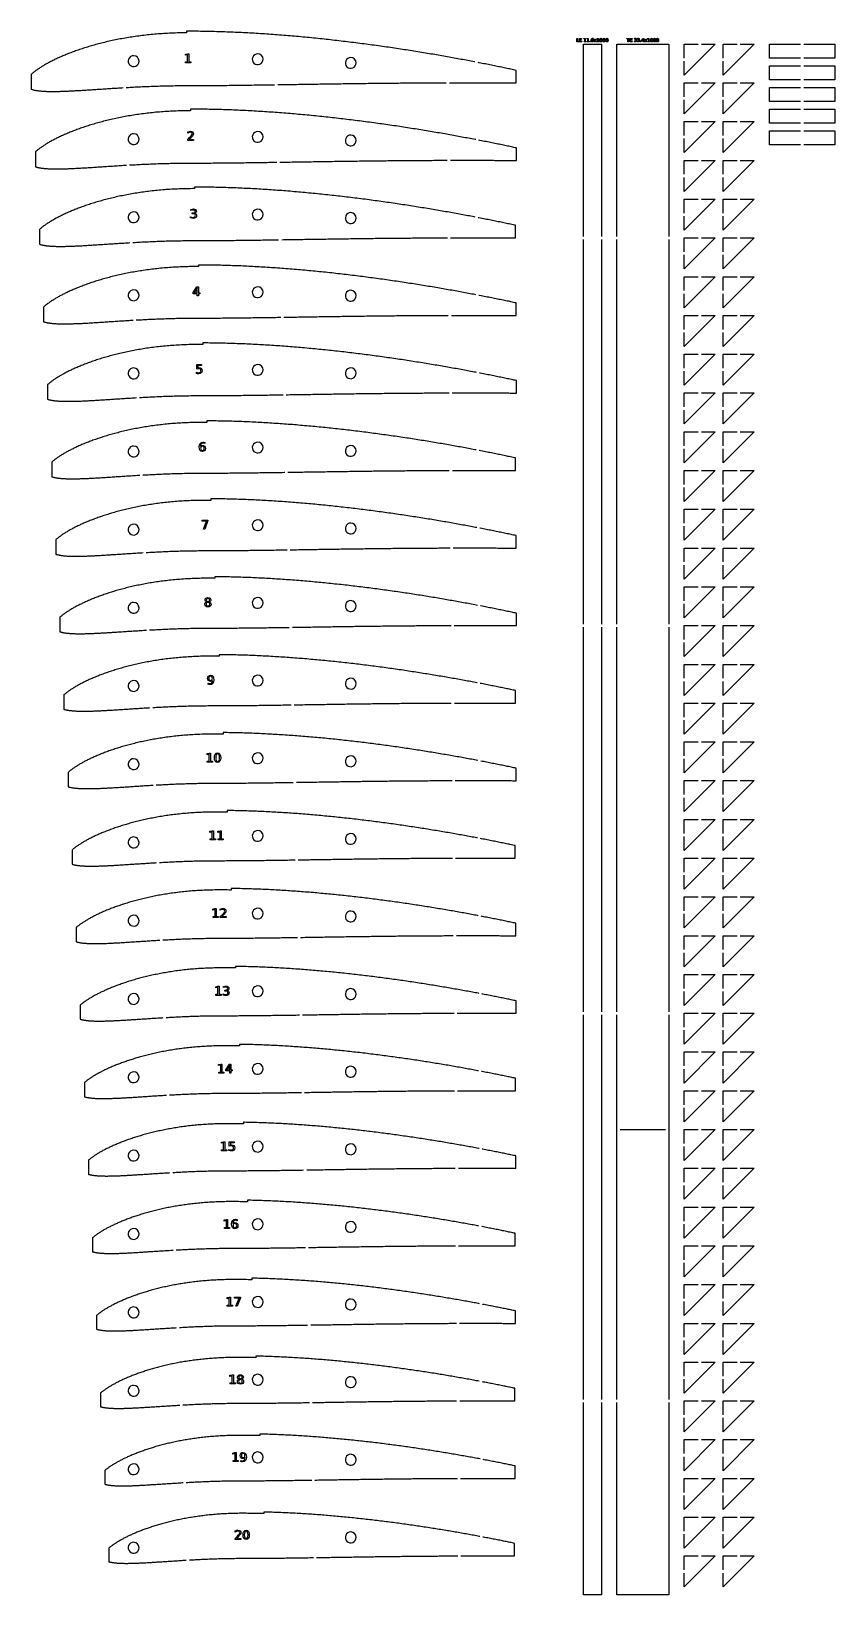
# Model space of a CAD drawing. Extents: x 14 to 532, y 10 to 1018.
import ezdxf

# ---------------------------------------------------------------- set-up
doc = ezdxf.new("R2010")
doc.units = 0

msp = doc.modelspace()

# ---------------------------------------------------------------- linework, layer by layer
at = {"layer": 'Layer 1', "color": 7}
for points in [[(300.077, 998.4666), (299.695, 998.5402), (298.6534, 998.7401), (297.6048, 998.9404), (296.5492, 999.141), (295.4867, 999.3421), (294.4175, 999.5434), (293.3414, 999.7451), (292.2587, 999.947), (291.1694, 1000.1491), (290.0735, 1000.3515), (288.9712, 1000.554), (287.8624, 1000.7567), (286.7473, 1000.9595), (285.6259, 1001.1624), (284.4983, 1001.3654), (283.3646, 1001.5684), (282.2248, 1001.7713), (281.079, 1001.9743), (279.9273, 1002.1771), (278.7697, 1002.3799), (277.6063, 1002.5826), (276.4372, 1002.7851), (275.2625, 1002.9874), (274.0822, 1003.1895), (272.8965, 1003.3914), (271.7053, 1003.593), (270.5087, 1003.7943), (269.3069, 1003.9953), (268.0999, 1004.1959), (266.8877, 1004.3961), (265.6705, 1004.5959), (264.4483, 1004.7953), (263.2213, 1004.9941), (261.9894, 1005.1925), (260.7527, 1005.3904), (259.5114, 1005.5876), (258.2655, 1005.7843), (257.015, 1005.9804), (255.7601, 1006.1758), (254.5009, 1006.3706), (253.2373, 1006.5646), (251.9696, 1006.7579), (250.6977, 1006.9505), (249.4218, 1007.1422), (248.1419, 1007.3332), (246.8581, 1007.5233), (245.5705, 1007.7125), (244.2791, 1007.9008), (242.9841, 1008.0883), (241.6855, 1008.2747), (240.3835, 1008.4602), (239.078, 1008.6446), (237.7691, 1008.8281), (236.4571, 1009.0105), (235.1418, 1009.1917), (233.8234, 1009.3719), (232.5021, 1009.5509), (231.1778, 1009.7288), (229.8506, 1009.9055), (228.5207, 1010.0809), (227.1881, 1010.2551), (225.8529, 1010.4281), (224.5152, 1010.5997), (223.1751, 1010.77), (221.8326, 1010.939), (220.4878, 1011.1066), (219.1408, 1011.2728), (217.7917, 1011.4376), (216.4406, 1011.6009), (215.0876, 1011.7628), (213.7327, 1011.9232), (212.376, 1012.082), (211.0177, 1012.2393), (209.6577, 1012.3951), (208.2962, 1012.5493), (206.9333, 1012.7018), (205.569, 1012.8527), (204.2035, 1013.002), (202.8368, 1013.1496), (201.469, 1013.2954), (200.1001, 1013.4396), (198.7303, 1013.582), (197.3597, 1013.7226), (195.9883, 1013.8615), (194.6163, 1013.9985), (193.2436, 1014.1337), (191.8705, 1014.267), (190.4969, 1014.3985), (189.123, 1014.5281), (187.7488, 1014.6557), (186.3744, 1014.7814), (185, 1014.9052), (183.6256, 1015.027), (182.2512, 1015.1468), (180.877, 1015.2645), (179.5031, 1015.3803), (178.1295, 1015.494), (176.7564, 1015.6056), (175.3837, 1015.7151), (174.0117, 1015.8226), (172.6403, 1015.9279), (171.2697, 1016.031), (169.8999, 1016.132), (168.531, 1016.2309), (167.1632, 1016.3275), (165.7965, 1016.422), (164.431, 1016.5142), (163.0667, 1016.6042), (161.7038, 1016.6919), (160.3423, 1016.7774), (158.9823, 1016.8606), (157.624, 1016.9415), (156.2673, 1017.0201), (154.9124, 1017.0963), (153.5594, 1017.1703), (152.2083, 1017.2419), (150.8592, 1017.3111), (149.5122, 1017.378), (148.1674, 1017.4425), (146.8249, 1017.5045), (145.4848, 1017.5642), (144.1471, 1017.6215), (142.8119, 1017.6763), (141.4793, 1017.7288), (140.1494, 1017.7787), (138.8222, 1017.8262), (137.4979, 1017.8713), (136.1766, 1017.9139), (134.8582, 1017.954), (133.5429, 1017.9916), (132.2309, 1018.0268), (130.922, 1018.0594), (129.6165, 1018.0896), (128.3145, 1018.1172), (127.0159, 1018.1424), (125.7209, 1018.165), (124.4295, 1018.185), (123.1419, 1018.2026), (121.8581, 1018.2176), (120.5782, 1018.2302), (119.3023, 1018.2401), (118.0304, 1018.2476), (116.7627, 1018.2524), (115.4991, 1018.2548), (114.2399, 1018.2539), (114, 1018.2527), (114, 1017.2527), (112.985, 1017.2472), (111.7345, 1017.2342), (110.4886, 1017.2151), (109.2473, 1017.1899), (108.0106, 1017.1587), (106.7787, 1017.1214), (105.5517, 1017.0782), (104.3295, 1017.029), (103.1123, 1016.974), (101.9001, 1016.9132), (100.6931, 1016.8466), (99.4913, 1016.7742), (98.2947, 1016.6962), (97.1035, 1016.6126), (95.9178, 1016.5235), (94.7375, 1016.4288), (93.5628, 1016.3286), (92.3937, 1016.2231), (91.2303, 1016.1122), (90.0727, 1015.9961), (88.921, 1015.8747), (87.7752, 1015.7482), (86.6354, 1015.6166), (85.5017, 1015.48), (84.3741, 1015.3384), (83.2527, 1015.1919), (82.1376, 1015.0405), (81.0288, 1014.8844), (79.9265, 1014.7236), (78.8306, 1014.5582), (77.7413, 1014.3881), (76.6586, 1014.2136), (75.5825, 1014.0347), (74.5133, 1013.8514), (73.4508, 1013.6639), (72.3952, 1013.4721), (71.3466, 1013.2762), (70.305, 1013.0762), (69.2704, 1012.8723), (68.243, 1012.6644), (67.2228, 1012.4527), (66.2099, 1012.2373), (65.2043, 1012.0181), (64.206, 1011.7954), (63.2153, 1011.5691), (62.232, 1011.3394), (61.2563, 1011.1063), (60.2883, 1010.87), (59.3279, 1010.6304), (58.3753, 1010.3877), (57.4305, 1010.1419), (56.4936, 1009.8932), (55.5646, 1009.6416), (54.6435, 1009.3872), (53.7306, 1009.13), (52.8257, 1008.8702), (51.929, 1008.6079), (51.0404, 1008.3431), (50.1602, 1008.0759), (49.2882, 1007.8063), (48.4247, 1007.5346), (47.5695, 1007.2607), (46.7229, 1006.9847), (45.8847, 1006.7067), (45.0552, 1006.4269), (44.2343, 1006.1452), (43.422, 1005.8618), (42.6185, 1005.5767), (41.8238, 1005.2901), (41.0379, 1005.002), (40.2609, 1004.7125), (39.4928, 1004.4216), (38.7337, 1004.1295), (37.9836, 1003.8363), (37.2426, 1003.542), (36.5107, 1003.2467), (35.788, 1002.9504), (35.0744, 1002.6534), (34.3701, 1002.3555), (33.6751, 1002.057), (32.9895, 1001.7579), (32.3132, 1001.4583), (31.6463, 1001.1583), (30.9889, 1000.8578), (30.341, 1000.5571), (29.7026, 1000.2562), (29.0739, 999.9552), (28.4547, 999.6541), (27.8452, 999.353), (27.2454, 999.052), (26.6553, 998.7511), (26.0749, 998.4505), (25.5044, 998.1502), (24.9437, 997.8503), (24.3929, 997.5509), (23.852, 997.2519), (23.3211, 996.9536), (22.8001, 996.6559), (22.2891, 996.3589), (21.7882, 996.0627), (21.2973, 995.7674), (20.8165, 995.473), (20.3459, 995.1796), (19.8854, 994.8872), (19.4351, 994.5959), (18.995, 994.3058), (18.5651, 994.0169), (18.1455, 993.7294), (17.7362, 993.4431), (17.3372, 993.1583), (16.9486, 992.8749), (16.5703, 992.593), (16.2025, 992.3126), (15.845, 992.0339), (15.4979, 991.7568), (15.1614, 991.4815), (14.8353, 991.2079), (14.5197, 990.9361), (14.2146, 990.6662), (14, 990.4709), (14, 980.8833), (14.2146, 980.8118), (14.5197, 980.7173), (14.8353, 980.6265), (15.1614, 980.5392), (15.4979, 980.4556), (15.845, 980.3755), (16.2025, 980.2989), (16.5703, 980.2259), (16.9486, 980.1564), (17.3372, 980.0903), (17.7362, 980.0276), (18.1455, 979.9684), (18.5651, 979.9125), (18.995, 979.86), (19.4351, 979.8108), (19.8854, 979.7648), (20.3459, 979.7221), (20.8165, 979.6826), (21.2973, 979.6463), (21.7882, 979.6131), (22.2891, 979.5831), (22.8001, 979.5561), (23.3211, 979.5321), (23.852, 979.5111), (24.3929, 979.493), (24.9437, 979.4779), (25.5044, 979.4656), (26.0749, 979.4561), (26.6553, 979.4495), (27.2454, 979.4455), (27.8452, 979.4443), (28.4547, 979.4457), (29.0739, 979.4497), (29.7026, 979.4562), (30.341, 979.4653), (30.9889, 979.4768), (31.6463, 979.4908), (32.3132, 979.5071), (32.9895, 979.5257), (33.6751, 979.5466), (34.3701, 979.5697), (35.0744, 979.5949), (35.788, 979.6223), (36.5107, 979.6517), (37.2426, 979.6831), (37.9836, 979.7165), (38.7337, 979.7518), (39.4928, 979.7888), (40.2609, 979.8277), (41.0379, 979.8683), (41.8238, 979.9106), (42.6185, 979.9545), (43.422, 979.9999), (44.2343, 980.0468), (45.0552, 980.0952), (45.8847, 980.1449), (46.7229, 980.196), (47.5695, 980.2483), (48.4247, 980.3018), (49.2882, 980.3564), (50.1602, 980.4121), (51.0404, 980.4689), (51.929, 980.5265), (52.8257, 980.5851), (53.7306, 980.6444), (54.6435, 980.7045), (55.5646, 980.7653), (56.4936, 980.8268), (57.4305, 980.8888), (58.3753, 980.9513), (59.3279, 981.0142), (60.2883, 981.0775), (61.2563, 981.1411), (62.232, 981.205), (63.2153, 981.269), (64.206, 981.3331), (65.2043, 981.3972), (66.2099, 981.4614), (67.2228, 981.5254), (68.243, 981.5892), (69.2704, 981.6529), (70.305, 981.7162), (71.3466, 981.7792), (72.3952, 981.8417), (73.265, 981.8928)], [(365.78326, 1013.687012), (366.07916, 1013.687012), (366.07916, 1011.749023), (367.1441, 1011.749023), (367.1441, 1011.5), (365.78326, 1011.5), (365.78326, 1013.687012)], [(367.45465, 1013.687012), (368.83746, 1013.687012), (368.83746, 1013.437988), (367.75055, 1013.437988), (367.75055, 1012.790527), (368.79205, 1012.790527), (368.79205, 1012.541504), (367.75055, 1012.541504), (367.75055, 1011.749023), (368.86383, 1011.749023), (368.86383, 1011.5), (367.45465, 1011.5), (367.45465, 1013.687012)], [(370, 886), (370, 1010), (381.5876, 1010), (381.5876, 886)], [(370.38141, 1011.749023), (370.86481, 1011.749023), (370.86481, 1013.417481), (370.33893, 1013.312012), (370.33893, 1013.581543), (370.86188, 1013.687012), (371.15778, 1013.687012), (371.15778, 1011.749023), (371.64117, 1011.749023), (371.64117, 1011.5), (370.38141, 1011.5), (370.38141, 1011.749023)], [(372.2901, 1011.749023), (372.7735, 1011.749023), (372.7735, 1013.417481), (372.24762, 1013.312012), (372.24762, 1013.581543), (372.77057, 1013.687012), (373.06647, 1013.687012), (373.06647, 1011.749023), (373.54987, 1011.749023), (373.54987, 1011.5), (372.2901, 1011.5), (372.2901, 1011.749023)], [(374.14752, 1011.87207), (374.4566, 1011.87207), (374.4566, 1011.5), (374.14752, 1011.5), (374.14752, 1011.87207)], [(376.35797, 1013.638672), (376.35797, 1013.369141), (376.13239, 1013.449707), (375.90826, 1013.477539), (375.46002, 1013.279785), (375.28424, 1012.682128), (375.50104, 1012.876953), (375.78815, 1012.945801), (376.30817, 1012.745117), (376.50006, 1012.20166), (376.30084, 1011.661133), (375.77057, 1011.457519), (375.43585, 1011.530029), (375.19049, 1011.747558), (374.98981, 1012.591308), (375.2359, 1013.41748), (375.524107, 1013.649292), (375.89655, 1013.726562), (376.12067, 1013.704589), (376.35797, 1013.638671), (376.35797, 1013.638672)], [(375.77057, 1012.711426), (375.45416, 1012.575195), (375.33844, 1012.20166), (375.45416, 1011.828125), (375.77057, 1011.691894), (376.08551, 1011.828125), (376.2027, 1012.20166), (376.08551, 1012.575195), (375.77057, 1012.711426), (375.77057, 1012.711426)], [(378.33551, 1013.140625), (377.74225, 1012.342285), (378.36627, 1011.5), (378.0484, 1011.5), (377.57086, 1012.144531), (377.09332, 1011.5), (376.77545, 1011.5), (377.41266, 1012.358398), (376.82965, 1013.140625), (377.14752, 1013.140625), (377.58258, 1012.556152), (378.01764, 1013.140625), (378.33551, 1013.140625)], [(378.83649, 1011.749023), (379.31989, 1011.749023), (379.31989, 1013.417481), (378.79401, 1013.312012), (378.79401, 1013.581543), (379.31696, 1013.687012), (379.61285, 1013.687012), (379.61285, 1011.749023), (380.09625, 1011.749023), (380.09625, 1011.5), (378.83649, 1011.5), (378.83649, 1011.749023)], [(381.32672, 1013.726562), (381.65082, 1013.653687), (381.88776, 1013.435059), (382.08258, 1012.591309), (381.88776, 1011.747559), (381.65082, 1011.530029), (381.32672, 1011.457519), (381.00226, 1011.530029), (380.76422, 1011.747559), (380.57086, 1012.591309), (380.76422, 1013.435059), (381.00226, 1013.653687), (381.32672, 1013.726562), (381.32672, 1013.726562)], [(381.32672, 1013.492188), (380.98248, 1013.266602), (380.86823, 1012.591309), (380.98248, 1011.916016), (381.32672, 1011.691894), (381.67096, 1011.916016), (381.78668, 1012.591309), (381.67096, 1013.266602), (381.32672, 1013.492188), (381.32672, 1013.492188)], [(383.23541, 1013.726562), (383.55951, 1013.653687), (383.79645, 1013.435059), (383.99127, 1012.591309), (383.79645, 1011.747559), (383.55951, 1011.530029), (383.23541, 1011.457519), (382.91095, 1011.530029), (382.67291, 1011.747559), (382.47955, 1012.591309), (382.67291, 1013.435059), (382.91095, 1013.653687), (383.23541, 1013.726562), (383.23541, 1013.726562)], [(383.23541, 1013.492188), (382.89117, 1013.266602), (382.77692, 1012.591309), (382.89117, 1011.916016), (383.23541, 1011.691894), (383.57965, 1011.916016), (383.69537, 1012.591309), (383.57965, 1013.266602), (383.23541, 1013.492188), (383.23541, 1013.492188)], [(385.1441, 1013.726562), (385.4682, 1013.653687), (385.70514, 1013.435059), (385.89996, 1012.591309), (385.70514, 1011.747559), (385.4682, 1011.530029), (385.1441, 1011.457519), (384.81964, 1011.530029), (384.5816, 1011.747559), (384.38824, 1012.591309), (384.5816, 1013.435059), (384.81964, 1013.653687), (385.1441, 1013.726562), (385.1441, 1013.726562)], [(385.1441, 1013.492188), (384.79987, 1013.266602), (384.68561, 1012.591309), (384.79987, 1011.916016), (385.1441, 1011.691894), (385.48834, 1011.916016), (385.60406, 1012.591309), (385.48834, 1013.266602), (385.1441, 1013.492188), (385.1441, 1013.492188)], [(391.5876, 886), (391.5876, 1010), (425.0096, 1010), (425.0096, 886)], [(397.90448, 1013.687012), (399.75458, 1013.687012), (399.75458, 1013.437988), (398.97821, 1013.437988), (398.97821, 1011.5), (398.68085, 1011.5), (398.68085, 1013.437988), (397.90448, 1013.437988), (397.90448, 1013.687012)], [(400.04022, 1013.687012), (401.42303, 1013.687012), (401.42303, 1013.437988), (400.33612, 1013.437988), (400.33612, 1012.790527), (401.37762, 1012.790527), (401.37762, 1012.541504), (400.33612, 1012.541504), (400.33612, 1011.749023), (401.4494, 1011.749023), (401.4494, 1011.5), (400.04022, 1011.5), (400.04022, 1013.687012)], [(403.81219, 1012.679199), (404.14325, 1012.490234), (404.26337, 1012.135742), (404.04071, 1011.634766), (403.4079, 1011.457519), (403.12372, 1011.485351), (402.82343, 1011.565917), (402.82343, 1011.851562), (403.09296, 1011.743164), (403.39911, 1011.706543), (403.82245, 1011.816406), (403.96893, 1012.135742), (403.8327, 1012.4375), (403.45624, 1012.547363), (403.20135, 1012.547363), (403.20135, 1012.790527), (403.46796, 1012.790527), (403.80194, 1012.876953), (403.91766, 1013.128907), (403.79755, 1013.386719), (403.45624, 1013.477539), (403.1955, 1013.451172), (402.88934, 1013.369141), (402.88934, 1013.632812), (403.20428, 1013.703124), (403.4826, 1013.726562), (404.01581, 1013.572753), (404.2121, 1013.159667), (404.10809, 1012.85205), (403.81219, 1012.679198), (403.81219, 1012.679199)], [(405.72089, 1012.679199), (406.05194, 1012.490234), (406.17206, 1012.135742), (405.9494, 1011.634766), (405.31659, 1011.457519), (405.03241, 1011.485351), (404.73212, 1011.565917), (404.73212, 1011.851562), (405.00165, 1011.743164), (405.3078, 1011.706543), (405.73114, 1011.816406), (405.87762, 1012.135742), (405.74139, 1012.4375), (405.36493, 1012.547363), (405.11005, 1012.547363), (405.11005, 1012.790527), (405.37665, 1012.790527), (405.71063, 1012.876953), (405.82635, 1013.128907), (405.70624, 1013.386719), (405.36493, 1013.477539), (405.10419, 1013.451172), (404.79803, 1013.369141), (404.79803, 1013.632812), (405.11298, 1013.703124), (405.3913, 1013.726562), (405.9245, 1013.572753), (406.12079, 1013.159667), (406.01678, 1012.85205), (405.72089, 1012.679198), (405.72089, 1012.679199)], [(406.73309, 1011.87207), (407.04218, 1011.87207), (407.04218, 1011.5), (406.73309, 1011.5), (406.73309, 1011.87207)], [(408.49969, 1013.429199), (407.75262, 1012.261719), (408.49969, 1012.261719), (408.49969, 1013.429199)], [(410.92108, 1013.140625), (410.32782, 1012.342285), (410.95184, 1011.5), (410.63397, 1011.5), (410.15643, 1012.144531), (409.67889, 1011.5), (409.36102, 1011.5), (409.99823, 1012.358398), (409.41522, 1013.140625), (409.73309, 1013.140625), (410.16815, 1012.556152), (410.60321, 1013.140625), (410.92108, 1013.140625)], [(411.42206, 1011.749023), (411.90546, 1011.749023), (411.90546, 1013.417481), (411.37958, 1013.312012), (411.37958, 1013.581543), (411.90253, 1013.687012), (412.19843, 1013.687012), (412.19843, 1011.749023), (412.68182, 1011.749023), (412.68182, 1011.5), (411.42206, 1011.5), (411.42206, 1011.749023)], [(413.91229, 1013.726562), (414.23639, 1013.653687), (414.47333, 1013.435059), (414.66815, 1012.591309), (414.47333, 1011.747559), (414.23639, 1011.530029), (413.91229, 1011.457519), (413.58783, 1011.530029), (413.34979, 1011.747559), (413.15643, 1012.591309), (413.34979, 1013.435059), (413.58783, 1013.653687), (413.91229, 1013.726562), (413.91229, 1013.726562)], [(413.91229, 1013.492188), (413.56805, 1013.266602), (413.4538, 1012.591309), (413.56805, 1011.916016), (413.91229, 1011.691894), (414.25653, 1011.916016), (414.37225, 1012.591309), (414.25653, 1013.266602), (413.91229, 1013.492188), (413.91229, 1013.492188)], [(415.82098, 1013.726562), (416.14508, 1013.653687), (416.38202, 1013.435059), (416.57684, 1012.591309), (416.38202, 1011.747559), (416.14508, 1011.530029), (415.82098, 1011.457519), (415.49652, 1011.530029), (415.25848, 1011.747559), (415.06512, 1012.591309), (415.25848, 1013.435059), (415.49652, 1013.653687), (415.82098, 1013.726562), (415.82098, 1013.726562)], [(415.82098, 1013.492188), (415.47675, 1013.266602), (415.36249, 1012.591309), (415.47675, 1011.916016), (415.82098, 1011.691894), (416.16522, 1011.916016), (416.28094, 1012.591309), (416.16522, 1013.266602), (415.82098, 1013.492188), (415.82098, 1013.492188)], [(417.72968, 1013.726562), (418.053772, 1013.653687), (418.29071, 1013.435059), (418.48553, 1012.591309), (418.29071, 1011.747559), (418.053773, 1011.530029), (417.72968, 1011.457519), (417.405215, 1011.530029), (417.16718, 1011.747559), (416.97382, 1012.591309), (417.16718, 1013.435059), (417.405215, 1013.653687), (417.72968, 1013.726562), (417.72968, 1013.726562)], [(417.72968, 1013.492188), (417.38544, 1013.266602), (417.27118, 1012.591309), (417.38544, 1011.916016), (417.72968, 1011.691894), (418.07391, 1011.916016), (418.18964, 1012.591309), (418.07391, 1013.266602), (417.72968, 1013.492188), (417.72968, 1013.492188)], [(446.0096, 1010), (455.0096, 1010), (435.0096, 990), (435.0096, 999)], [(435.0096, 1001), (435.0096, 1010), (444.0096, 1010)], [(471.0096, 1010), (480.0096, 1010), (460.0096, 990), (460.0096, 999)], [(460.0096, 1001), (460.0096, 1010), (469.0096, 1010)], [(510.0096, 1001), (490.0096, 1001), (490.0096, 1010), (510.0096, 1010)], [(512.0096, 1010), (532.0096, 1010), (532.0096, 1001), (512.0096, 1001)], [(80, 1002.4999), (78.973721, 1002.346223), (78.055504, 1001.910044), (77.301141, 1001.228641), (76.766422, 1000.339292), (76.515661, 999.332324), (76.567252, 998.317084), (76.908103, 997.359381), (77.525126, 996.525026), (78.359481, 995.908003), (79.317184, 995.567152), (80.332424, 995.515561), (81.339392, 995.766322), (82.228741, 996.301041), (82.910144, 997.055404), (83.346323, 997.973621), (83.5, 998.9999), (83.233578, 1000.339292), (82.474874, 1001.474774), (81.339392, 1002.233478), (80, 1002.4999), (80, 1002.4999)], [(113.44727, 998.614063), (114.73633, 998.614063), (114.73633, 1003.063282), (113.33398, 1002.782032), (113.33398, 1003.500782), (114.72852, 1003.782032), (115.51758, 1003.782032), (115.51758, 998.614063), (116.80664, 998.614063), (116.80664, 997.950001), (113.44727, 997.950001), (113.44727, 998.614063)], [(160, 1003.7186), (158.973721, 1003.564923), (158.055504, 1003.128744), (157.301141, 1002.447341), (156.766422, 1001.557992), (156.515661, 1000.551024), (156.567252, 999.535784), (156.908103, 998.578081), (157.525126, 997.743726), (158.359481, 997.126703), (159.317184, 996.785852), (160.332424, 996.734261), (161.339392, 996.985022), (162.228741, 997.519741), (162.910144, 998.274104), (163.346323, 999.192321), (163.5, 1000.2186), (163.233578, 1001.557992), (162.474874, 1002.693474), (161.339392, 1003.452178), (160, 1003.7186), (160, 1003.7186)], [(220, 1001.357), (218.973721, 1001.203323), (218.055504, 1000.767144), (217.301141, 1000.085741), (216.766422, 999.196392), (216.515661, 998.189424), (216.567252, 997.174184), (216.908103, 996.216481), (217.525126, 995.382126), (218.359481, 994.765103), (219.317184, 994.424252), (220.332424, 994.372661), (221.339392, 994.623422), (222.228741, 995.158141), (222.910144, 995.912504), (223.346323, 996.830721), (223.5, 997.857), (223.233578, 999.196392), (222.474874, 1000.331874), (221.339392, 1001.090578), (220, 1001.357), (220, 1001.357)], [(283.6011, 985.0563), (284.4983, 985.0578), (285.6259, 985.0595), (286.7473, 985.0609), (287.8624, 985.0621), (288.9712, 985.0629), (290.0735, 985.0636), (291.1694, 985.0639), (292.2587, 985.064), (293.3414, 985.0639), (294.4175, 985.0636), (295.4867, 985.063), (296.5492, 985.0621), (297.6048, 985.0611), (298.6534, 985.0598), (299.695, 985.0583), (300.7296, 985.0566), (301.757, 985.0547), (302.7772, 985.0526), (303.7901, 985.0503), (304.7957, 985.0478), (305.794, 985.0452), (306.7847, 985.0423), (307.768, 985.0393), (308.7437, 985.0361), (309.7117, 985.0328), (310.6721, 985.0293), (311.6247, 985.0256), (312.5695, 985.0218), (313.5064, 985.0179), (314.4354, 985.0138), (315.3565, 985.0096), (316.2694, 985.0053), (317.1743, 985.0009), (318.071, 984.9963), (318.9596, 984.9916), (319.8398, 984.9869), (320.7118, 984.982), (321.5753, 984.9771), (322.4305, 984.972), (323.2771, 984.9669), (324.1153, 984.9617), (324.9448, 984.9564), (325.7657, 984.9511), (326.578, 984.9457), (326.578, 993.0624), (325.7657, 993.237), (324.9448, 993.4129), (324.1153, 993.59), (323.2771, 993.7684), (322.4305, 993.948), (321.5753, 994.1288), (320.7118, 994.3106), (319.8398, 994.4936), (318.9596, 994.6777), (318.071, 994.8628), (317.1743, 995.049), (316.2694, 995.2361), (315.3565, 995.4242), (314.4354, 995.6133), (313.5064, 995.8032), (312.5695, 995.994), (311.6247, 996.1857), (310.6721, 996.3781), (309.7117, 996.5714), (308.7437, 996.7654), (307.768, 996.9601), (306.7847, 997.1555), (305.794, 997.3516), (304.7957, 997.5483), (303.7901, 997.7456), (302.7772, 997.9435), (302.0406, 998.0867)], [(510.0096, 987), (490.0096, 987), (490.0096, 996), (510.0096, 996)], [(512.0096, 996), (532.0096, 996), (532.0096, 987), (512.0096, 987)], [(75.2617, 982.0078), (75.5825, 982.026), (76.6586, 982.0862), (77.7413, 982.1455), (78.8306, 982.2041), (79.9265, 982.2617), (81.0288, 982.3183), (82.1376, 982.3739), (83.2527, 982.4285), (84.3741, 982.4818), (85.5017, 982.5339), (86.6354, 982.5847), (87.7752, 982.6341), (88.921, 982.6821), (90.0727, 982.7286), (91.2303, 982.7735), (92.3937, 982.8168), (93.5628, 982.8584), (94.7375, 982.8982), (95.9178, 982.9362), (97.1035, 982.9723), (98.2947, 983.0064), (99.4913, 983.0386), (100.6931, 983.0686), (101.9001, 983.0965), (103.1123, 983.1222), (104.3295, 983.1457), (105.5517, 983.1668), (106.7787, 983.1855), (108.0106, 983.2018), (109.2473, 983.2155), (110.4886, 983.2267), (111.7345, 983.2353), (112.985, 983.2412), (114.2399, 983.2444), (115.4991, 983.2451), (116.7627, 983.2459), (118.0304, 983.2476), (119.3023, 983.2502), (120.5782, 983.2535), (121.8581, 983.2577), (123.1419, 983.2626), (124.4295, 983.2683), (125.7209, 983.2747), (127.0159, 983.2819), (128.3145, 983.2897), (129.6165, 983.2983), (130.922, 983.3075), (132.2309, 983.3174), (133.5429, 983.3279), (134.8582, 983.339), (136.1766, 983.3508), (137.4979, 983.3631), (138.8222, 983.3759), (140.1494, 983.3894), (141.4793, 983.4033), (142.8119, 983.4177), (144.1471, 983.4327), (145.4848, 983.4481), (146.8249, 983.4639), (148.1674, 983.4802), (149.5122, 983.497), (150.8592, 983.5141), (152.2083, 983.5316), (153.5594, 983.5495), (154.9124, 983.5677), (156.2673, 983.5862), (157.624, 983.6051), (158.9823, 983.6243), (160.3423, 983.6437), (161.7038, 983.6634), (163.0667, 983.6834), (164.431, 983.7035), (165.7965, 983.7239), (167.1632, 983.7445), (168.531, 983.7653), (169.8999, 983.7863), (170.9097, 983.8018)], [(172.9094, 983.8328), (174.0117, 983.85), (175.3837, 983.8714), (176.7564, 983.893), (178.1295, 983.9146), (179.5031, 983.9363), (180.877, 983.958), (182.2512, 983.9798), (183.6256, 984.0016), (185, 984.0234), (186.3744, 984.0452), (187.7488, 984.0669), (189.123, 984.0887), (190.4969, 984.1104), (191.8705, 984.132), (193.2436, 984.1536), (194.6163, 984.175), (195.9883, 984.1964), (197.3597, 984.2177), (198.7303, 984.2389), (200.1001, 984.2599), (201.469, 984.2808), (202.8368, 984.3016), (204.2035, 984.3222), (205.569, 984.3426), (206.9333, 984.3629), (208.2962, 984.3829), (209.6577, 984.4028), (211.0177, 984.4225), (212.376, 984.4419), (213.7327, 984.4612), (215.0876, 984.4802), (216.4406, 984.499), (217.7917, 984.5175), (219.1408, 984.5358), (220.4878, 984.5538), (221.8326, 984.5716), (223.1751, 984.5891), (224.5152, 984.6063), (225.8529, 984.6232), (227.1881, 984.6399), (228.5207, 984.6563), (229.8506, 984.6723), (231.1778, 984.6881), (232.5021, 984.7035), (233.8234, 984.7187), (235.1418, 984.7335), (236.4571, 984.7481), (237.7691, 984.7623), (239.078, 984.7762), (240.3835, 984.7897), (241.6855, 984.803), (242.9841, 984.8159), (244.2791, 984.8284), (245.5705, 984.8407), (246.8581, 984.8526), (248.1419, 984.8641), (249.4218, 984.8754), (250.6977, 984.8863), (251.9696, 984.8968), (253.2373, 984.907), (254.5009, 984.9169), (255.7601, 984.9265), (257.015, 984.9357), (258.2655, 984.9445), (259.5114, 984.9531), (260.7527, 984.9613), (261.9894, 984.9691), (263.2213, 984.9767), (264.4483, 984.9839), (265.6705, 984.9907), (266.8877, 984.9973), (268.0999, 985.0035), (269.3069, 985.0094), (270.5087, 985.0149), (271.7053, 985.0202), (272.8965, 985.0251), (274.0822, 985.0297), (275.2625, 985.0341), (276.4372, 985.0381), (277.6063, 985.0418), (278.7697, 985.0452), (279.9273, 985.0483), (281.079, 985.0511), (281.6011, 985.0522)], [(446.0096, 985), (455.0096, 985), (435.0096, 965), (435.0096, 974)], [(435.0096, 976), (435.0096, 985), (444.0096, 985)], [(471.0096, 985), (480.0096, 985), (460.0096, 965), (460.0096, 974)], [(460.0096, 976), (460.0096, 985), (469.0096, 985)], [(510.0096, 973), (490.0096, 973), (490.0096, 982), (510.0096, 982)], [(512.0096, 982), (532.0096, 982), (532.0096, 973), (512.0096, 973)], [(300.5215, 948.3665), (300.1485, 948.4384), (299.1147, 948.6368), (298.0739, 948.8355), (297.0263, 949.0347), (295.9718, 949.2342), (294.9106, 949.4341), (293.8426, 949.6342), (292.7681, 949.8346), (291.6869, 950.0352), (290.5993, 950.2361), (289.5052, 950.4371), (288.4048, 950.6383), (287.2981, 950.8395), (286.1851, 951.0409), (285.066, 951.2423), (283.9408, 951.4438), (282.8096, 951.6452), (281.6724, 951.8466), (280.5293, 952.048), (279.3804, 952.2493), (278.2258, 952.4504), (277.0655, 952.6514), (275.8997, 952.8522), (274.7282, 953.0528), (273.5514, 953.2531), (272.3691, 953.4532), (271.1816, 953.653), (269.9888, 953.8524), (268.7908, 954.0515), (267.5878, 954.2503), (266.3798, 954.4486), (265.1668, 954.6464), (263.9489, 954.8438), (262.7263, 955.0407), (261.4989, 955.237), (260.2669, 955.4328), (259.0304, 955.6281), (257.7893, 955.8226), (256.5439, 956.0166), (255.2941, 956.2099), (254.0401, 956.4025), (252.7819, 956.5943), (251.5195, 956.7854), (250.2532, 956.9758), (248.9829, 957.1653), (247.7088, 957.3539), (246.4309, 957.5417), (245.1492, 957.7287), (243.8639, 957.9147), (242.5751, 958.0997), (241.2828, 958.2838), (239.9872, 958.4669), (238.6882, 958.6489), (237.386, 958.8299), (236.0806, 959.0098), (234.7721, 959.1887), (233.4607, 959.3663), (232.1464, 959.5429), (230.8292, 959.7182), (229.5093, 959.8923), (228.1867, 960.0652), (226.8616, 960.2369), (225.5339, 960.4072), (224.2038, 960.5763), (222.8714, 960.744), (221.5367, 960.9103), (220.1999, 961.0753), (218.861, 961.2388), (217.52, 961.4009), (216.1772, 961.5616), (214.8325, 961.7207), (213.486, 961.8784), (212.1378, 962.0345), (210.7881, 962.1891), (209.4369, 962.3421), (208.0842, 962.4935), (206.7302, 962.6433), (205.3749, 962.7914), (204.0185, 962.9379), (202.6609, 963.0827), (201.3024, 963.2258), (199.9429, 963.3671), (198.5826, 963.5067), (197.2215, 963.6445), (195.8598, 963.7805), (194.4974, 963.9146), (193.1346, 964.047), (191.7713, 964.1775), (190.4077, 964.306), (189.0439, 964.4327), (187.6799, 964.5575), (186.3158, 964.6803), (184.9517, 964.8012), (183.5877, 964.9201), (182.2238, 965.037), (180.8602, 965.1519), (179.497, 965.2647), (178.1341, 965.3755), (176.7718, 965.4842), (175.4101, 965.5908), (174.049, 965.6953), (172.6887, 965.7977), (171.3292, 965.898), (169.9707, 965.9961), (168.6131, 966.092), (167.2567, 966.1857), (165.9014, 966.2773), (164.5474, 966.3666), (163.1947, 966.4536), (161.8435, 966.5385), (160.4937, 966.621), (159.1456, 966.7013), (157.7991, 966.7793), (156.4544, 966.855), (155.1116, 966.9284), (153.7706, 966.9995), (152.4317, 967.0682), (151.0948, 967.1345), (149.7602, 967.1985), (148.4278, 967.2601), (147.0977, 967.3194), (145.77, 967.3762), (144.4449, 967.4307), (143.1223, 967.4827), (141.8024, 967.5323), (140.4852, 967.5794), (139.1709, 967.6242), (137.8594, 967.6664), (136.551, 967.7062), (135.2456, 967.7436), (133.9434, 967.7785), (132.6444, 967.8109), (131.3487, 967.8408), (130.0564, 967.8682), (128.7676, 967.8932), (127.4824, 967.9156), (126.2007, 967.9355), (124.9228, 967.953), (123.6486, 967.9679), (122.3784, 967.9803), (121.112, 967.9902), (119.8497, 967.9976), (118.5915, 968.0024), (117.3375, 968.0048), (116.6316, 968.0043), (116.6316, 967.0043), (116.0877, 967.0039), (114.8422, 966.9972), (113.6012, 966.9843), (112.3646, 966.9654), (111.1327, 966.9404), (109.9053, 966.9093), (108.6827, 966.8724), (107.4648, 966.8295), (106.2518, 966.7807), (105.0438, 966.7261), (103.8407, 966.6657), (102.6428, 966.5996), (101.45, 966.5278), (100.2624, 966.4504), (99.0802, 966.3674), (97.9033, 966.2789), (96.7319, 966.1849), (95.566, 966.0856), (94.4058, 965.9808), (93.2511, 965.8708), (92.1023, 965.7555), (90.9592, 965.6351), (89.822, 965.5095), (88.6908, 965.3789), (87.5656, 965.2433), (86.4465, 965.1027), (85.3335, 964.9573), (84.2268, 964.8071), (83.1263, 964.6522), (82.0323, 964.4926), (80.9446, 964.3284), (79.8635, 964.1597), (78.7889, 963.9865), (77.721, 963.8089), (76.6598, 963.627), (75.6053, 963.4408), (74.5577, 963.2505), (73.5169, 963.0561), (72.4831, 962.8576), (71.4564, 962.6552), (70.4367, 962.4489), (69.4241, 962.2388), (68.4188, 962.025), (67.4208, 961.8075), (66.43, 961.5864), (65.4467, 961.3619), (64.4709, 961.1339), (63.5025, 960.9025), (62.5417, 960.6679), (61.5886, 960.4302), (60.6431, 960.1893), (59.7054, 959.9454), (58.7756, 959.6985), (57.8535, 959.4488), (56.9395, 959.1963), (56.0333, 958.9411), (55.1353, 958.6832), (54.2453, 958.4229), (53.3634, 958.16), (52.4898, 957.8948), (51.6244, 957.6273), (50.7674, 957.3576), (49.9186, 957.0858), (49.0783, 956.8119), (48.2465, 956.536), (47.4232, 956.2582), (46.6084, 955.9787), (45.8023, 955.6974), (45.0048, 955.4145), (44.2161, 955.13), (43.4361, 954.8441), (42.665, 954.5567), (41.9026, 954.2681), (41.1492, 953.9782), (40.4048, 953.6872), (39.6694, 953.3951), (38.943, 953.102), (38.2257, 952.808), (37.5175, 952.5131), (36.8185, 952.2175), (36.1287, 951.9213), (35.4482, 951.6244), (34.777, 951.3271), (34.1152, 951.0293), (33.4627, 950.7311), (32.8197, 950.4326), (32.1861, 950.134), (31.562, 949.8352), (30.9475, 949.5364), (30.3426, 949.2375), (29.7473, 948.9388), (29.1616, 948.6402), (28.5857, 948.3419), (28.0194, 948.0438), (27.463, 947.7462), (26.9163, 947.449), (26.3795, 947.1523), (25.8525, 946.8562), (25.3354, 946.5607), (24.8283, 946.266), (24.3311, 945.972), (23.8439, 945.6789), (23.3668, 945.3867), (22.8997, 945.0955), (22.4426, 944.8053), (21.9957, 944.5163), (21.5589, 944.2283), (21.1323, 943.9416), (20.7159, 943.6562), (20.3096, 943.3721), (19.9137, 943.0894), (19.5279, 942.8081), (19.1525, 942.5284), (18.7874, 942.2501), (18.4326, 941.9735), (18.0882, 941.6985), (17.7541, 941.4252), (17.4305, 941.1537), (17.1173, 940.884), (16.8145, 940.616), (16.6316, 940.4496), (16.6316, 930.9043), (16.8145, 930.8433), (17.1173, 930.7495), (17.4305, 930.6593), (17.7541, 930.5728), (18.0882, 930.4897), (18.4326, 930.4102), (18.7874, 930.3343), (19.1525, 930.2618), (19.5279, 930.1928), (19.9137, 930.1272), (20.3096, 930.065), (20.7159, 930.0062), (21.1323, 929.9508), (21.5589, 929.8986), (21.9957, 929.8498), (22.4426, 929.8042), (22.8997, 929.7618), (23.3668, 929.7226), (23.8439, 929.6866), (24.3311, 929.6536), (24.8283, 929.6238), (25.3354, 929.597), (25.8525, 929.5732), (26.3795, 929.5523), (26.9163, 929.5344), (27.463, 929.5194), (28.0194, 929.5072), (28.5857, 929.4978), (29.1616, 929.4912), (29.7473, 929.4873), (30.3426, 929.4861), (30.9475, 929.4874), (31.562, 929.4914), (32.1861, 929.4979), (32.8197, 929.5069), (33.4627, 929.5184), (34.1152, 929.5322), (34.777, 929.5484), (35.4482, 929.5669), (36.1287, 929.5876), (36.8185, 929.6105), (37.5175, 929.6356), (38.2257, 929.6627), (38.943, 929.6919), (39.6694, 929.7231), (40.4048, 929.7562), (41.1492, 929.7912), (41.9026, 929.828), (42.665, 929.8666), (43.4361, 929.9069), (44.2161, 929.9489), (45.0048, 929.9924), (45.8023, 930.0375), (46.6084, 930.0841), (47.4232, 930.1321), (48.2465, 930.1814), (49.0783, 930.2321), (49.9186, 930.284), (50.7674, 930.3371), (51.6244, 930.3913), (52.4898, 930.4466), (53.3634, 930.5029), (54.2453, 930.5601), (55.1353, 930.6182), (56.0333, 930.6772), (56.9395, 930.7368), (57.8535, 930.7972), (58.7756, 930.8582), (59.7054, 930.9197), (60.6431, 930.9817), (61.5886, 931.0442), (62.5417, 931.107), (63.5025, 931.1701), (64.4709, 931.2335), (65.4467, 931.297), (66.43, 931.3607), (67.4208, 931.4243), (68.4188, 931.488), (69.4241, 931.5515), (70.4367, 931.6149), (71.4564, 931.678), (72.4831, 931.7409), (73.5169, 931.8034), (74.5577, 931.8655), (75.4274, 931.9166)], [(510.0096, 959), (490.0096, 959), (490.0096, 968), (510.0096, 968)], [(512.0096, 968), (532.0096, 968), (532.0096, 959), (512.0096, 959)], [(446.0096, 960), (455.0096, 960), (435.0096, 940), (435.0096, 949)], [(435.0096, 951), (435.0096, 960), (444.0096, 960)], [(471.0096, 960), (480.0096, 960), (460.0096, 940), (460.0096, 949)], [(460.0096, 951), (460.0096, 960), (469.0096, 960)], [(80, 952.1776), (78.973721, 952.023923), (78.055504, 951.587744), (77.301141, 950.906341), (76.766422, 950.016992), (76.515661, 949.010024), (76.567252, 947.994784), (76.908103, 947.037081), (77.525126, 946.202726), (78.359481, 945.585703), (79.317184, 945.244852), (80.332424, 945.193261), (81.339392, 945.444022), (82.228741, 945.978741), (82.910144, 946.733104), (83.346323, 947.651321), (83.5, 948.6776), (83.233578, 950.016992), (82.474874, 951.152474), (81.339392, 951.911178), (80, 952.1776), (80, 952.1776)], [(115.83224, 948.495064), (118.58614, 948.495064), (118.58614, 947.831001), (114.88302, 947.831001), (114.88302, 948.495064), (116.10567, 949.741158), (117.08224, 950.752876), (117.60958, 951.471626), (117.76192, 952.053658), (117.67989, 952.475532), (117.4338, 952.81147), (117.059775, 953.031197), (116.58614, 953.104439), (115.80099, 952.975533), (114.92208, 952.584908), (114.92208, 953.381783), (115.81271, 953.670845), (116.57052, 953.768505), (117.384972, 953.655224), (118.01583, 953.31538), (118.420125, 952.786083), (118.55489, 952.104443), (118.41817, 951.420849), (117.92989, 950.663037), (117.3088, 950.006787), (115.83224, 948.495068), (115.83224, 948.495064)], [(160, 953.639), (158.973721, 953.485323), (158.055504, 953.049144), (157.301141, 952.367741), (156.766422, 951.478392), (156.515661, 950.471424), (156.567252, 949.456184), (156.908103, 948.498481), (157.525126, 947.664126), (158.359481, 947.047103), (159.317184, 946.706252), (160.332424, 946.654661), (161.339392, 946.905422), (162.228741, 947.440141), (162.910144, 948.194504), (163.346323, 949.112721), (163.5, 950.139), (163.233578, 951.478392), (162.474874, 952.613874), (161.339392, 953.372578), (160, 953.639), (160, 953.639)], [(220, 951.3181), (218.973721, 951.164423), (218.055504, 950.728244), (217.301141, 950.046841), (216.766422, 949.157492), (216.515661, 948.150524), (216.567252, 947.135284), (216.908103, 946.177581), (217.525126, 945.343226), (218.359481, 944.726203), (219.317184, 944.385352), (220.332424, 944.333761), (221.339392, 944.584522), (222.228741, 945.119241), (222.910144, 945.873604), (223.346323, 946.791821), (223.5, 947.8181), (223.233578, 949.157492), (222.474874, 950.292974), (221.339392, 951.051678), (220, 951.3181), (220, 951.3181)], [(284.1858, 935.0559), (285.066, 935.0574), (286.1851, 935.0591), (287.2981, 935.0605), (288.4048, 935.0616), (289.5052, 935.0625), (290.5993, 935.0631), (291.6869, 935.0634), (292.7681, 935.0636), (293.8426, 935.0634), (294.9106, 935.0631), (295.9718, 935.0625), (297.0263, 935.0617), (298.0739, 935.0606), (299.1147, 935.0593), (300.1485, 935.0579), (301.1752, 935.0562), (302.1949, 935.0543), (303.2074, 935.0522), (304.2128, 935.0499), (305.2108, 935.0475), (306.2015, 935.0448), (307.1849, 935.042), (308.1607, 935.039), (309.1291, 935.0358), (310.0898, 935.0325), (311.043, 935.0291), (311.9884, 935.0254), (312.9261, 935.0217), (313.856, 935.0178), (314.778, 935.0137), (315.6921, 935.0096), (316.5982, 935.0053), (317.4963, 935.0009), (318.3863, 934.9963), (319.2681, 934.9917), (320.1418, 934.987), (321.0072, 934.9822), (321.8642, 934.9772), (322.7129, 934.9722), (323.5532, 934.9671), (324.3851, 934.962), (325.2084, 934.9567), (326.0231, 934.9514), (326.8293, 934.9461), (326.8293, 943.0017), (326.0231, 943.1751), (325.2084, 943.3496), (324.3851, 943.5255), (323.5532, 943.7025), (322.7129, 943.8807), (321.8642, 944.0601), (321.0072, 944.2406), (320.1418, 944.4223), (319.2681, 944.6049), (318.3863, 944.7887), (317.4963, 944.9734), (316.5982, 945.1592), (315.6921, 945.3459), (314.778, 945.5335), (313.856, 945.722), (312.9261, 945.9113), (311.9884, 946.1016), (311.043, 946.2926), (310.0898, 946.4844), (309.1291, 946.6769), (308.1607, 946.8702), (307.1849, 947.0641), (306.2015, 947.2587), (305.2108, 947.4539), (304.2128, 947.6498), (303.2074, 947.8461), (302.4851, 947.9866)], [(510.0096, 945), (490.0096, 945), (490.0096, 954), (510.0096, 954)], [(512.0096, 954), (532.0096, 954), (532.0096, 945), (512.0096, 945)], [(77.4241, 932.0315), (77.721, 932.0484), (78.7889, 932.1081), (79.8635, 932.167), (80.9446, 932.2251), (82.0323, 932.2823), (83.1263, 932.3385), (84.2268, 932.3937), (85.3335, 932.4478), (86.4465, 932.5007), (87.5656, 932.5524), (88.6908, 932.6028), (89.822, 932.6519), (90.9592, 932.6995), (92.1023, 932.7457), (93.2511, 932.7902), (94.4058, 932.8332), (95.566, 932.8745), (96.7319, 932.914), (97.9033, 932.9517), (99.0802, 932.9875), (100.2624, 933.0214), (101.45, 933.0533), (102.6428, 933.0831), (103.8407, 933.1108), (105.0438, 933.1363), (106.2518, 933.1596), (107.4648, 933.1806), (108.6827, 933.1991), (109.9053, 933.2153), (111.1327, 933.229), (112.3646, 933.2401), (113.6012, 933.2486), (114.8422, 933.2545), (116.0877, 933.2576), (117.3375, 933.2583), (118.5915, 933.2591), (119.8497, 933.2608), (121.112, 933.2633), (122.3784, 933.2667), (123.6486, 933.2708), (124.9228, 933.2757), (126.2007, 933.2813), (127.4824, 933.2877), (128.7676, 933.2948), (130.0564, 933.3026), (131.3487, 933.3111), (132.6444, 933.3202), (133.9434, 933.3301), (135.2456, 933.3405), (136.551, 933.3515), (137.8594, 933.3632), (139.1709, 933.3754), (140.4852, 933.3882), (141.8024, 933.4015), (143.1223, 933.4153), (144.4449, 933.4296), (145.77, 933.4445), (147.0977, 933.4598), (148.4278, 933.4755), (149.7602, 933.4917), (151.0948, 933.5083), (152.4317, 933.5253), (153.7706, 933.5426), (155.1116, 933.5604), (156.4544, 933.5784), (157.7991, 933.5969), (159.1456, 933.6156), (160.4937, 933.6346), (161.8435, 933.6539), (163.1947, 933.6734), (164.5474, 933.6933), (165.9014, 933.7133), (167.2567, 933.7335), (168.6131, 933.754), (169.9707, 933.7746), (171.3292, 933.7954), (172.3326, 933.8108)], [(174.3324, 933.8418), (175.4101, 933.8586), (176.7718, 933.8799), (178.1341, 933.9013), (179.497, 933.9228), (180.8602, 933.9443), (182.2238, 933.9659), (183.5877, 933.9875), (184.9517, 934.0091), (186.3158, 934.0307), (187.6799, 934.0523), (189.0439, 934.074), (190.4077, 934.0955), (191.7713, 934.1171), (193.1346, 934.1385), (194.4974, 934.1599), (195.8598, 934.1812), (197.2215, 934.2025), (198.5826, 934.2236), (199.9429, 934.2446), (201.3024, 934.2655), (202.6609, 934.2862), (204.0185, 934.3068), (205.3749, 934.3273), (206.7302, 934.3476), (208.0842, 934.3677), (209.4369, 934.3876), (210.7881, 934.4073), (212.1378, 934.4268), (213.486, 934.4461), (214.8325, 934.4652), (216.1772, 934.4841), (217.52, 934.5027), (218.861, 934.5211), (220.1999, 934.5393), (221.5367, 934.5572), (222.8714, 934.5748), (224.2038, 934.5922), (225.5339, 934.6093), (226.8616, 934.6261), (228.1867, 934.6426), (229.5093, 934.6588), (230.8292, 934.6748), (232.1464, 934.6904), (233.4607, 934.7058), (234.7721, 934.7208), (236.0806, 934.7355), (237.386, 934.75), (238.6882, 934.7641), (239.9872, 934.7778), (241.2828, 934.7913), (242.5751, 934.8044), (243.8639, 934.8172), (245.1492, 934.8297), (246.4309, 934.8419), (247.7088, 934.8537), (248.9829, 934.8652), (250.2532, 934.8763), (251.5195, 934.8871), (252.7819, 934.8976), (254.0401, 934.9077), (255.2941, 934.9176), (256.5439, 934.927), (257.7893, 934.9362), (259.0304, 934.945), (260.2669, 934.9534), (261.4989, 934.9616), (262.7263, 934.9694), (263.9489, 934.9768), (265.1668, 934.984), (266.3798, 934.9908), (267.5878, 934.9973), (268.7908, 935.0035), (269.9888, 935.0093), (271.1816, 935.0148), (272.3691, 935.02), (273.5514, 935.0249), (274.7282, 935.0295), (275.8997, 935.0338), (277.0655, 935.0378), (278.2258, 935.0415), (279.3804, 935.0448), (280.5293, 935.0479), (281.6724, 935.0507), (282.1858, 935.0518)], [(446.0096, 935), (455.0096, 935), (435.0096, 915), (435.0096, 924)], [(435.0096, 926), (435.0096, 935), (444.0096, 935)], [(471.0096, 935), (480.0096, 935), (460.0096, 915), (460.0096, 924)], [(460.0096, 926), (460.0096, 935), (469.0096, 935)], [(300.2195, 898.41), (299.5759, 898.5335), (298.5431, 898.7307), (297.5033, 898.9284), (296.4569, 899.1264), (295.4037, 899.3247), (294.3438, 899.5233), (293.2774, 899.7222), (292.2045, 899.9213), (291.1251, 900.1207), (290.0393, 900.3202), (288.9472, 900.5198), (287.8489, 900.7195), (286.7443, 900.9194), (285.6337, 901.1193), (284.517, 901.3192), (283.3943, 901.5191), (282.2658, 901.719), (281.1314, 901.9188), (279.9912, 902.1186), (278.8453, 902.3182), (277.6938, 902.5176), (276.5368, 902.7169), (275.3742, 902.916), (274.2063, 903.1148), (273.033, 903.3134), (271.8545, 903.5117), (270.6707, 903.7096), (269.4818, 903.9072), (268.2879, 904.1044), (267.089, 904.3012), (265.8852, 904.4976), (264.6766, 904.6935), (263.4632, 904.8889), (262.2451, 905.0837), (261.0225, 905.278), (259.7953, 905.4718), (258.5637, 905.6649), (257.3276, 905.8574), (256.0873, 906.0492), (254.8428, 906.2403), (253.5941, 906.4307), (252.3414, 906.6204), (251.0846, 906.8093), (249.824, 906.9973), (248.5595, 907.1846), (247.2912, 907.371), (246.0193, 907.5565), (244.7438, 907.7411), (243.4647, 907.9247), (242.1822, 908.1074), (240.8964, 908.2891), (239.6072, 908.4698), (238.3148, 908.6494), (237.0194, 908.8279), (235.7208, 909.0054), (234.4193, 909.1817), (233.115, 909.3569), (231.8078, 909.5309), (230.4979, 909.7038), (229.1853, 909.8753), (227.8702, 910.0457), (226.5526, 910.2147), (225.2326, 910.3825), (223.9103, 910.5489), (222.5857, 910.714), (221.259, 910.8777), (219.9302, 911.04), (218.5994, 911.2009), (217.2667, 911.3603), (215.9322, 911.5183), (214.5959, 911.6748), (213.258, 911.8297), (211.9185, 911.9831), (210.5775, 912.135), (209.2351, 912.2852), (207.8913, 912.4339), (206.5463, 912.5809), (205.2001, 912.7263), (203.8529, 912.8699), (202.5046, 913.0119), (201.1554, 913.1522), (199.8054, 913.2907), (198.4547, 913.4275), (197.1033, 913.5624), (195.7512, 913.6956), (194.3987, 913.8269), (193.0458, 913.9564), (191.6925, 914.084), (190.339, 914.2098), (188.9853, 914.3336), (187.6316, 914.4555), (186.2778, 914.5754), (184.9241, 914.6934), (183.5706, 914.8094), (182.2174, 914.9234), (180.8644, 915.0354), (179.5119, 915.1454), (178.1599, 915.2533), (176.8085, 915.3591), (175.4577, 915.4628), (174.1077, 915.5644), (172.7585, 915.6639), (171.4103, 915.7612), (170.063, 915.8564), (168.7168, 915.9495), (167.3718, 916.0403), (166.0281, 916.1289), (164.6857, 916.2154), (163.3447, 916.2995), (162.0051, 916.3815), (160.6672, 916.4612), (159.331, 916.5386), (157.9964, 916.6137), (156.6637, 916.6865), (155.333, 916.757), (154.0042, 916.8252), (152.6775, 916.8911), (151.3529, 916.9546), (150.0306, 917.0157), (148.7106, 917.0745), (147.393, 917.1309), (146.0779, 917.185), (144.7653, 917.2366), (143.4554, 917.2858), (142.1482, 917.3326), (140.8438, 917.377), (139.5423, 917.419), (138.2438, 917.4585), (136.9483, 917.4955), (135.656, 917.5301), (134.3668, 917.5623), (133.0809, 917.592), (131.7984, 917.6192), (130.5194, 917.644), (129.2439, 917.6662), (127.9719, 917.686), (126.7037, 917.7033), (125.4392, 917.7181), (124.1785, 917.7304), (122.9218, 917.7403), (121.669, 917.7476), (120.4204, 917.7524), (119.2632, 917.7546), (119.2632, 916.7546), (119.1758, 916.7547), (117.9355, 916.7539), (116.6995, 916.7472), (115.4679, 916.7344), (114.2407, 916.7156), (113.018, 916.6908), (111.8, 916.66), (110.5866, 916.6233), (109.378, 916.5808), (108.1742, 916.5324), (106.9753, 916.4782), (105.7813, 916.4182), (104.5925, 916.3526), (103.4087, 916.2814), (102.2302, 916.2046), (101.0569, 916.1222), (99.8889, 916.0344), (98.7264, 915.9411), (97.5693, 915.8425), (96.4178, 915.7385), (95.272, 915.6293), (94.1318, 915.5149), (92.9974, 915.3954), (91.8688, 915.2708), (90.7462, 915.1412), (89.6295, 915.0066), (88.5188, 914.8671), (87.4143, 914.7228), (86.316, 914.5737), (85.2239, 914.42), (84.1381, 914.2616), (83.0587, 914.0986), (81.9858, 913.9312), (80.9193, 913.7593), (79.8595, 913.5831), (78.8063, 913.4025), (77.7598, 913.2178), (76.7201, 913.0289), (75.6872, 912.836), (74.6613, 912.639), (73.6423, 912.4381), (72.6303, 912.2334), (71.6255, 912.0249), (70.6278, 911.8127), (69.6373, 911.5968), (68.6541, 911.3774), (67.6782, 911.1546), (66.7097, 910.9283), (65.7487, 910.6987), (64.7952, 910.4659), (63.8493, 910.2299), (62.911, 909.9909), (61.9804, 909.7488), (61.0576, 909.5038), (60.1425, 909.256), (59.2354, 909.0054), (58.3361, 908.7521), (57.4448, 908.4963), (56.5616, 908.2379), (55.6864, 907.977), (54.8194, 907.7138), (53.9606, 907.4483), (53.11, 907.1807), (52.2677, 906.9109), (51.4338, 906.639), (50.6083, 906.3653), (49.7912, 906.0896), (48.9826, 905.8122), (48.1826, 905.533), (47.3912, 905.2523), (46.6084, 904.9699), (45.8343, 904.6862), (45.069, 904.401), (44.3125, 904.1145), (43.5648, 903.8268), (42.826, 903.538), (42.0961, 903.2481), (41.3752, 902.9572), (40.6633, 902.6655), (39.9605, 902.3729), (39.2668, 902.0795), (38.5823, 901.7855), (37.9069, 901.4909), (37.2408, 901.1958), (36.584, 900.9002), (35.9365, 900.6043), (35.2983, 900.3082), (34.6695, 900.0118), (34.0502, 899.7152), (33.4403, 899.4187), (32.84, 899.1221), (32.2492, 898.8256), (31.668, 898.5293), (31.0964, 898.2332), (30.5344, 897.9375), (29.9822, 897.6421), (29.4397, 897.3471), (28.9069, 897.0526), (28.3839, 896.7588), (27.8708, 896.4656), (27.3675, 896.1731), (26.8741, 895.8813), (26.3906, 895.5904), (25.917, 895.3005), (25.4534, 895.0115), (24.9999, 894.7235), (24.5563, 894.4366), (24.1229, 894.1508), (23.6995, 893.8663), (23.2862, 893.583), (22.883, 893.3011), (22.4901, 893.0205), (22.1073, 892.7414), (21.7347, 892.4637), (21.3723, 892.1876), (21.0202, 891.9131), (20.6784, 891.6402), (20.3469, 891.369), (20.0257, 891.0995), (19.7149, 890.8318), (19.4143, 890.5659), (19.2632, 890.4283), (19.2632, 880.9252), (19.4143, 880.8748), (19.7149, 880.7817), (20.0257, 880.6922), (20.3469, 880.6063), (20.6784, 880.5239), (21.0202, 880.445), (21.3723, 880.3696), (21.7347, 880.2977), (22.1073, 880.2292), (22.4901, 880.1641), (22.883, 880.1024), (23.2862, 880.044), (23.6995, 879.989), (24.1229, 879.9373), (24.5563, 879.8888), (24.9999, 879.8435), (25.4534, 879.8015), (25.917, 879.7626), (26.3906, 879.7268), (26.8741, 879.6941), (27.3675, 879.6645), (27.8708, 879.6379), (28.3839, 879.6143), (28.9069, 879.5936), (29.4397, 879.5758), (29.9822, 879.5609), (30.5344, 879.5488), (31.0964, 879.5395), (31.668, 879.5329), (32.2492, 879.5291), (32.84, 879.5278), (33.4403, 879.5292), (34.0502, 879.5331), (34.6695, 879.5396), (35.2983, 879.5485), (35.9365, 879.5599), (36.584, 879.5736), (37.2408, 879.5897), (37.9069, 879.608), (38.5823, 879.6286), (39.2668, 879.6513), (39.9605, 879.6762), (40.6633, 879.7032), (41.3752, 879.7321), (42.0961, 879.7631), (42.826, 879.7959), (43.5648, 879.8307), (44.3125, 879.8672), (45.069, 879.9055), (45.8343, 879.9455), (46.6084, 879.9871), (47.3912, 880.0303), (48.1826, 880.0751), (48.9826, 880.1213), (49.7912, 880.169), (50.6083, 880.2179), (51.4338, 880.2682), (52.2677, 880.3198), (53.11, 880.3724), (53.9606, 880.4263), (54.8194, 880.4811), (55.6864, 880.537), (56.5616, 880.5938), (57.4448, 880.6514), (58.3361, 880.7099), (59.2354, 880.7691), (60.1425, 880.829), (61.0576, 880.8895), (61.9804, 880.9506), (62.911, 881.0122), (63.8493, 881.0742), (64.7952, 881.1365), (65.7487, 881.1992), (66.7097, 881.262), (67.6782, 881.3251), (68.6541, 881.3882), (69.6373, 881.4514), (70.6278, 881.5146), (71.6255, 881.5776), (72.6303, 881.6405), (73.6423, 881.7032), (74.6613, 881.7656), (75.6872, 881.8276), (76.7201, 881.8892), (77.5371, 881.9372)], [(446.0096, 910), (455.0096, 910), (435.0096, 890), (435.0096, 899)], [(435.0096, 901), (435.0096, 910), (444.0096, 910)], [(471.0096, 910), (480.0096, 910), (460.0096, 890), (460.0096, 899)], [(460.0096, 901), (460.0096, 910), (469.0096, 910)], [(80, 901.8425), (78.973721, 901.688823), (78.055504, 901.252644), (77.301141, 900.571241), (76.766422, 899.681892), (76.515661, 898.674924), (76.567252, 897.659684), (76.908103, 896.701981), (77.525126, 895.867626), (78.359481, 895.250603), (79.317184, 894.909752), (80.332424, 894.858161), (81.339392, 895.108922), (82.228741, 895.643641), (82.910144, 896.398004), (83.346323, 897.316221), (83.5, 898.3425), (83.233578, 899.681892), (82.474874, 900.817374), (81.339392, 901.576078), (80, 901.8425), (80, 901.8425)], [(119.38517, 900.85753), (119.889077, 900.671002), (120.26798, 900.35362), (120.508213, 899.925888), (120.58829, 899.40831), (120.439853, 898.642685), (119.99454, 898.07237), (119.27579, 897.717882), (118.30704, 897.59972), (117.54923, 897.67392), (116.74845, 897.88877), (116.74845, 898.65049), (117.4672, 898.36142), (118.28361, 898.26372), (118.936925, 898.336963), (119.41251, 898.55669), (119.705483, 898.916065), (119.80314, 899.40825), (119.71232, 899.867232), (119.43986, 900.21294), (119.009193, 900.432667), (118.43595, 900.50591), (117.75626, 900.50591), (117.75626, 901.15434), (118.4672, 901.15434), (119.35783, 901.38481), (119.589273, 901.66997), (119.66642, 902.05669), (119.586343, 902.453175), (119.34611, 902.74419), (118.960365, 902.925825), (118.43595, 902.98637), (117.74064, 902.91607), (116.92423, 902.69732), (116.92423, 903.40045), (117.76408, 903.58795), (118.50626, 903.65045), (119.31095, 903.54791), (119.92814, 903.24029), (120.32072, 902.761775), (120.45158, 902.13873), (120.382242, 901.691462), (120.17423, 901.31842), (119.38517, 900.85748), (119.38517, 900.85753)], [(160, 903.5583), (158.973721, 903.404623), (158.055504, 902.968444), (157.301141, 902.287041), (156.766422, 901.397692), (156.515661, 900.390724), (156.567252, 899.375484), (156.908103, 898.417781), (157.525126, 897.583426), (158.359481, 896.966403), (159.317184, 896.625552), (160.332424, 896.573961), (161.339392, 896.824722), (162.228741, 897.359441), (162.910144, 898.113804), (163.346323, 899.032021), (163.5, 900.0583), (163.233578, 901.397692), (162.474874, 902.533174), (161.339392, 903.291878), (160, 903.5583), (160, 903.5583)], [(220, 901.2786), (218.973721, 901.124923), (218.055504, 900.688744), (217.301141, 900.007341), (216.766422, 899.117992), (216.515661, 898.111024), (216.567252, 897.095784), (216.908103, 896.138081), (217.525126, 895.303726), (218.359481, 894.686703), (219.317184, 894.345852), (220.332424, 894.294261), (221.339392, 894.545022), (222.228741, 895.079741), (222.910144, 895.834104), (223.346323, 896.752321), (223.5, 897.7786), (223.233578, 899.117992), (222.474874, 900.253474), (221.339392, 901.012178), (220, 901.2786), (220, 901.2786)], [(284.2533, 885.0545), (284.517, 885.055), (285.6337, 885.0569), (286.7443, 885.0586), (287.8489, 885.06), (288.9472, 885.0611), (290.0393, 885.062), (291.1251, 885.0626), (292.2045, 885.063), (293.2774, 885.0631), (294.3438, 885.063), (295.4037, 885.0626), (296.4569, 885.062), (297.5033, 885.0612), (298.5431, 885.0602), (299.5759, 885.0589), (300.6019, 885.0574), (301.6209, 885.0558), (302.6328, 885.0539), (303.6377, 885.0518), (304.6354, 885.0496), (305.6259, 885.0471), (306.6091, 885.0445), (307.585, 885.0417), (308.5534, 885.0387), (309.5145, 885.0356), (310.468, 885.0323), (311.4139, 885.0288), (312.3522, 885.0252), (313.2828, 885.0215), (314.2056, 885.0176), (315.1206, 885.0136), (316.0278, 885.0095), (316.927, 885.0052), (317.8183, 885.0008), (318.7016, 884.9964), (319.5767, 884.9918), (320.4437, 884.9871), (321.3026, 884.9823), (322.1531, 884.9774), (322.9954, 884.9724), (323.8294, 884.9674), (324.6549, 884.9623), (325.472, 884.9571), (326.2805, 884.9518), (326.2805, 893.1131), (325.472, 893.2864), (324.6549, 893.4609), (323.8294, 893.6366), (322.9954, 893.8135), (322.1531, 893.9915), (321.3026, 894.1706), (320.4437, 894.3509), (319.5767, 894.5322), (318.7016, 894.7145), (317.8183, 894.8979), (316.927, 895.0822), (316.0278, 895.2675), (315.1206, 895.4537), (314.2056, 895.6407), (313.2828, 895.8287), (312.3522, 896.0175), (311.4139, 896.207), (310.468, 896.3974), (309.5145, 896.5884), (308.5534, 896.7802), (307.585, 896.9727), (306.6091, 897.1658), (305.6259, 897.3596), (304.6354, 897.5539), (303.6377, 897.7488), (302.6328, 897.9443), (302.1833, 898.0313)], [(79.5338, 882.0522), (79.8595, 882.0708), (80.9193, 882.13), (81.9858, 882.1885), (83.0587, 882.2461), (84.1381, 882.3029), (85.2239, 882.3587), (86.316, 882.4134), (87.4143, 882.4671), (88.5188, 882.5197), (89.6295, 882.571), (90.7462, 882.621), (91.8688, 882.6697), (92.9974, 882.7169), (94.1318, 882.7627), (95.272, 882.807), (96.4178, 882.8496), (97.5693, 882.8906), (98.7264, 882.9298), (99.8889, 882.9672), (101.0569, 883.0028), (102.2302, 883.0364), (103.4087, 883.068), (104.5925, 883.0976), (105.7813, 883.1251), (106.9753, 883.1505), (108.1742, 883.1735), (109.378, 883.1943), (110.5866, 883.2128), (111.8, 883.2288), (113.018, 883.2424), (114.2407, 883.2534), (115.4679, 883.2619), (116.6995, 883.2677), (117.9355, 883.2708), (119.1758, 883.2715), (120.4204, 883.2723), (121.669, 883.274), (122.9218, 883.2765), (124.1785, 883.2798), (125.4392, 883.2839), (126.7037, 883.2887), (127.9719, 883.2943), (129.2439, 883.3007), (130.5194, 883.3077), (131.7984, 883.3155), (133.0809, 883.3239), (134.3668, 883.333), (135.656, 883.3427), (136.9483, 883.3531), (138.2438, 883.364), (139.5423, 883.3756), (140.8438, 883.3877), (142.1482, 883.4004), (143.4554, 883.4136), (144.7653, 883.4273), (146.0779, 883.4415), (147.393, 883.4562), (148.7106, 883.4714), (150.0306, 883.487), (151.3529, 883.5031), (152.6775, 883.5196), (154.0042, 883.5364), (155.333, 883.5537), (156.6637, 883.5713), (157.9964, 883.5892), (159.331, 883.6075), (160.6672, 883.6261), (162.0051, 883.6449), (163.3447, 883.6641), (164.6857, 883.6835), (166.0281, 883.7032), (167.3718, 883.723), (168.7168, 883.7431), (170.063, 883.7634), (171.4103, 883.7839), (172.7585, 883.8045), (173.4852, 883.8157)], [(175.4849, 883.8466), (176.8085, 883.8672), (178.1599, 883.8884), (179.5119, 883.9096), (180.8644, 883.9309), (182.2174, 883.9523), (183.5706, 883.9737), (184.9241, 883.9951), (186.2778, 884.0166), (187.6316, 884.0381), (188.9853, 884.0595), (190.339, 884.081), (191.6925, 884.1024), (193.0458, 884.1237), (194.3987, 884.1451), (195.7512, 884.1663), (197.1033, 884.1875), (198.4547, 884.2085), (199.8054, 884.2295), (201.1554, 884.2503), (202.5046, 884.2711), (203.8529, 884.2916), (205.2001, 884.3121), (206.5463, 884.3324), (207.8913, 884.3525), (209.2351, 884.3725), (210.5775, 884.3922), (211.9185, 884.4118), (213.258, 884.4312), (214.5959, 884.4503), (215.9322, 884.4693), (217.2667, 884.488), (218.5994, 884.5065), (219.9302, 884.5248), (221.259, 884.5428), (222.5857, 884.5605), (223.9103, 884.578), (225.2326, 884.5953), (226.5526, 884.6122), (227.8702, 884.6289), (229.1853, 884.6453), (230.4979, 884.6614), (231.8078, 884.6772), (233.115, 884.6928), (234.4193, 884.708), (235.7208, 884.7229), (237.0194, 884.7376), (238.3148, 884.7519), (239.6072, 884.7659), (240.8964, 884.7795), (242.1822, 884.7929), (243.4647, 884.8059), (244.7438, 884.8186), (246.0193, 884.831), (247.2912, 884.8431), (248.5595, 884.8548), (249.824, 884.8662), (251.0846, 884.8773), (252.3414, 884.888), (253.5941, 884.8984), (254.8428, 884.9084), (256.0873, 884.9182), (257.3276, 884.9276), (258.5637, 884.9366), (259.7953, 884.9454), (261.0225, 884.9538), (262.2451, 884.9619), (263.4632, 884.9696), (264.6766, 884.977), (265.8852, 884.9841), (267.089, 884.9909), (268.2879, 884.9973), (269.4818, 885.0034), (270.6707, 885.0092), (271.8545, 885.0147), (273.033, 885.0199), (274.2063, 885.0247), (275.3742, 885.0293), (276.5368, 885.0335), (277.6938, 885.0375), (278.8453, 885.0411), (279.9912, 885.0445), (281.1314, 885.0475), (282.2533, 885.0503)], [(370, 636), (370, 884)], [(381.5876, 884), (381.5876, 636)], [(391.5876, 636), (391.5876, 884)], [(425.0096, 884), (425.0096, 636)], [(446.0096, 885), (455.0096, 885), (435.0096, 865), (435.0096, 874)], [(435.0096, 876), (435.0096, 885), (444.0096, 885)], [(471.0096, 885), (480.0096, 885), (460.0096, 865), (460.0096, 874)], [(460.0096, 876), (460.0096, 885), (469.0096, 885)], [(300.6698, 848.3088), (300.0372, 848.4302), (299.0122, 848.6259), (297.9804, 848.8221), (296.9419, 849.0185), (295.8968, 849.2154), (294.845, 849.4125), (293.7867, 849.6098), (292.722, 849.8074), (291.6508, 850.0052), (290.5733, 850.2032), (289.4896, 850.4013), (288.3996, 850.5996), (287.3035, 850.7979), (286.2014, 850.9962), (285.0932, 851.1946), (283.9791, 851.393), (282.8592, 851.5914), (281.7334, 851.7897), (280.602, 851.9879), (279.4648, 852.186), (278.3221, 852.3839), (277.1739, 852.5817), (276.0202, 852.7792), (274.8612, 852.9766), (273.6969, 853.1736), (272.5273, 853.3704), (271.3526, 853.5668), (270.1728, 853.7629), (268.988, 853.9586), (267.7982, 854.1539), (266.6036, 854.3487), (265.4042, 854.5431), (264.2001, 854.737), (262.9914, 854.9304), (261.778, 855.1233), (260.5602, 855.3155), (259.338, 855.5072), (258.1114, 855.6982), (256.8806, 855.8885), (255.6455, 856.0782), (254.4064, 856.2671), (253.1632, 856.4553), (251.916, 856.6428), (250.665, 856.8294), (249.4102, 857.0152), (248.1516, 857.2002), (246.8894, 857.3843), (245.6236, 857.5675), (244.3543, 857.7497), (243.0816, 857.931), (241.8055, 858.1113), (240.5262, 858.2906), (239.2437, 858.4689), (237.9581, 858.6461), (236.6695, 858.8222), (235.378, 858.9972), (234.0835, 859.171), (232.7863, 859.3437), (231.4864, 859.5152), (230.1839, 859.6855), (228.8788, 859.8545), (227.5713, 860.0223), (226.2613, 860.1887), (224.9491, 860.3539), (223.6347, 860.5177), (222.3181, 860.6802), (220.9994, 860.8412), (219.6788, 861.0009), (218.3563, 861.1591), (217.032, 861.3159), (215.7059, 861.4712), (214.3782, 861.6249), (213.0489, 861.7772), (211.7181, 861.9278), (210.3859, 862.077), (209.0524, 862.2245), (207.7177, 862.3704), (206.3818, 862.5146), (205.0448, 862.6572), (203.7069, 862.7981), (202.368, 862.9373), (201.0283, 863.0747), (199.6879, 863.2105), (198.3467, 863.3444), (197.0051, 863.4765), (195.6629, 863.6069), (194.3203, 863.7354), (192.9773, 863.862), (191.6341, 863.9868), (190.2908, 864.1097), (188.9474, 864.2306), (187.6039, 864.3497), (186.2606, 864.4668), (184.9174, 864.5819), (183.5745, 864.695), (182.2319, 864.8061), (180.8897, 864.9152), (179.548, 865.0223), (178.2069, 865.1273), (176.8664, 865.2302), (175.5267, 865.3311), (174.1879, 865.4298), (172.8499, 865.5264), (171.5129, 865.6209), (170.177, 865.7132), (168.8423, 865.8034), (167.5088, 865.8913), (166.1766, 865.9771), (164.8458, 866.0606), (163.5166, 866.1419), (162.1888, 866.221), (160.8628, 866.2978), (159.5384, 866.3724), (158.2159, 866.4446), (156.8953, 866.5146), (155.5767, 866.5823), (154.2601, 866.6476), (152.9456, 866.7107), (151.6334, 866.7714), (150.3235, 866.8297), (149.0159, 866.8857), (147.7108, 866.9393), (146.4083, 866.9905), (145.1084, 867.0394), (143.8112, 867.0858), (142.5168, 867.1298), (141.2252, 867.1715), (139.9366, 867.2107), (138.651, 867.2475), (137.3685, 867.2818), (136.0892, 867.3137), (134.8132, 867.3432), (133.5404, 867.3702), (132.2712, 867.3948), (131.0054, 867.4169), (129.7431, 867.4365), (128.4846, 867.4537), (127.2297, 867.4684), (125.9787, 867.4806), (124.7315, 867.4903), (123.4884, 867.4976), (122.2492, 867.5024), (121.8947, 867.5031), (121.8947, 866.5031), (121.0142, 866.5047), (119.7833, 866.5039), (118.5568, 866.4972), (117.3345, 866.4846), (116.1167, 866.4659), (114.9034, 866.4413), (113.6946, 866.4107), (112.4905, 866.3743), (111.2911, 866.332), (110.0965, 866.284), (108.9067, 866.2302), (107.7219, 866.1708), (106.5421, 866.1057), (105.3674, 866.035), (104.1979, 865.9587), (103.0335, 865.877), (101.8745, 865.7898), (100.7208, 865.6973), (99.5726, 865.5994), (98.4299, 865.4963), (97.2928, 865.3879), (96.1613, 865.2744), (95.0356, 865.1557), (93.9156, 865.0321), (92.8015, 864.9034), (91.6934, 864.7699), (90.5912, 864.6315), (89.4951, 864.4883), (88.4052, 864.3404), (87.3214, 864.1878), (86.2439, 864.0306), (85.1728, 863.8689), (84.108, 863.7027), (83.0497, 863.5321), (81.998, 863.3572), (80.9528, 863.1781), (79.9143, 862.9948), (78.8825, 862.8073), (77.8576, 862.6158), (76.8394, 862.4204), (75.8282, 862.221), (74.824, 862.0179), (73.8268, 861.8109), (72.8367, 861.6003), (71.8538, 861.3862), (70.8781, 861.1684), (69.9097, 860.9473), (68.9486, 860.7227), (67.9949, 860.4949), (67.0487, 860.2639), (66.11, 860.0297), (65.1789, 859.7925), (64.2554, 859.5523), (63.3396, 859.3091), (62.4315, 859.0632), (61.5313, 858.8145), (60.6389, 858.5632), (59.7544, 858.3093), (58.8779, 858.0528), (58.0095, 857.794), (57.1491, 857.5328), (56.2968, 857.2693), (55.4527, 857.0037), (54.6168, 856.736), (53.7893, 856.4662), (52.97, 856.1945), (52.1592, 855.921), (51.3568, 855.6457), (50.5629, 855.3687), (49.7775, 855.09), (49.0007, 854.8099), (48.2325, 854.5283), (47.4731, 854.2453), (46.7223, 853.961), (45.9803, 853.6755), (45.2472, 853.3889), (44.5229, 853.1012), (43.8075, 852.8125), (43.101, 852.523), (42.4036, 852.2326), (41.7152, 851.9415), (41.0359, 851.6497), (40.3657, 851.3574), (39.7046, 851.0645), (39.0528, 850.7712), (38.4102, 850.4776), (37.7769, 850.1837), (37.153, 849.8895), (36.5384, 849.5953), (35.9332, 849.301), (35.3374, 849.0067), (34.7511, 848.7124), (34.1743, 848.4184), (33.6071, 848.1246), (33.0494, 847.8311), (32.5014, 847.5379), (31.963, 847.2452), (31.4343, 846.953), (30.9153, 846.6614), (30.4061, 846.3704), (29.9067, 846.0801), (29.417, 845.7906), (28.9372, 845.502), (28.4673, 845.2142), (28.0072, 844.9274), (27.5571, 844.6416), (27.117, 844.3569), (26.6868, 844.0734), (26.2666, 843.791), (25.8565, 843.5099), (25.4565, 843.2301), (25.0665, 842.9517), (24.6866, 842.6747), (24.3169, 842.3991), (23.9573, 842.1251), (23.6079, 841.8527), (23.2687, 841.5819), (22.9397, 841.3127), (22.6209, 841.0453), (22.3124, 840.7797), (22.0142, 840.5158), (21.8947, 840.4071), (21.8947, 830.9461), (22.0142, 830.9063), (22.3124, 830.8139), (22.6209, 830.7251), (22.9397, 830.6398), (23.2687, 830.5581), (23.6079, 830.4798), (23.9573, 830.405), (24.3169, 830.3336), (24.6866, 830.2656), (25.0665, 830.201), (25.4565, 830.1398), (25.8565, 830.0819), (26.2666, 830.0273), (26.6868, 829.9759), (27.117, 829.9278), (27.5571, 829.8829), (28.0072, 829.8412), (28.4673, 829.8026), (28.9372, 829.7671), (29.417, 829.7347), (29.9067, 829.7053), (30.4061, 829.6789), (30.9153, 829.6554), (31.4343, 829.6349), (31.963, 829.6172), (32.5014, 829.6024), (33.0494, 829.5904), (33.6071, 829.5812), (34.1743, 829.5747), (34.7511, 829.5708), (35.3374, 829.5696), (35.9332, 829.571), (36.5384, 829.5749), (37.153, 829.5813), (37.7769, 829.5902), (38.4102, 829.6014), (39.0528, 829.615), (39.7046, 829.631), (40.3657, 829.6492), (41.0359, 829.6696), (41.7152, 829.6922), (42.4036, 829.7168), (43.101, 829.7436), (43.8075, 829.7723), (44.5229, 829.8031), (45.2472, 829.8357), (45.9803, 829.8701), (46.7223, 829.9064), (47.4731, 829.9444), (48.2325, 829.9841), (49.0007, 830.0254), (49.7775, 830.0683), (50.5629, 830.1127), (51.3568, 830.1586), (52.1592, 830.2058), (52.97, 830.2544), (53.7893, 830.3043), (54.6168, 830.3555), (55.4527, 830.4078), (56.2968, 830.4612), (57.1491, 830.5156), (58.0095, 830.5711), (58.8779, 830.6274), (59.7544, 830.6846), (60.6389, 830.7427), (61.5313, 830.8014), (62.4315, 830.8609), (63.3396, 830.9209), (64.2554, 830.9815), (65.1789, 831.0426), (66.11, 831.1041), (67.0487, 831.166), (67.9949, 831.2282), (68.9486, 831.2906), (69.9097, 831.3531), (70.8781, 831.4158), (71.8538, 831.4785), (72.8367, 831.5412), (73.8268, 831.6038), (74.824, 831.6662), (75.8282, 831.7284), (76.8394, 831.7903), (77.8576, 831.8518), (78.8825, 831.9129), (79.6999, 831.961)], [(446.0096, 860), (455.0096, 860), (435.0096, 840), (435.0096, 849)], [(435.0096, 851), (435.0096, 860), (444.0096, 860)], [(471.0096, 860), (480.0096, 860), (460.0096, 840), (460.0096, 849)], [(460.0096, 851), (460.0096, 860), (469.0096, 860)], [(80, 851.4942), (78.973721, 851.340523), (78.055504, 850.904344), (77.301141, 850.222941), (76.766422, 849.333592), (76.515661, 848.326624), (76.567252, 847.311384), (76.908103, 846.353681), (77.525126, 845.519326), (78.359481, 844.902303), (79.317184, 844.561452), (80.332424, 844.509861), (81.339392, 844.760622), (82.228741, 845.295341), (82.910144, 846.049704), (83.346323, 846.967921), (83.5, 847.9942), (83.233578, 849.333592), (82.474874, 850.469074), (81.339392, 851.227778), (80, 851.4942), (80, 851.4942)], [(120.79749, 853.42603), (121.78967, 853.42603), (121.78967, 849.62524), (122.6217, 849.62524), (122.6217, 848.96899), (121.78967, 848.96899), (121.78967, 847.59399), (121.00452, 847.59399), (121.00452, 848.96899), (118.3717, 848.96899), (118.3717, 849.73071), (120.79749, 853.42603)], [(121.00452, 852.73853), (119.01233, 849.62524), (121.00452, 849.62524), (121.00452, 852.73853)], [(160, 853.4763), (158.973721, 853.322623), (158.055504, 852.886444), (157.301141, 852.205041), (156.766422, 851.315692), (156.515661, 850.308724), (156.567252, 849.293484), (156.908103, 848.335781), (157.525126, 847.501426), (158.359481, 846.884403), (159.317184, 846.543552), (160.332424, 846.491961), (161.339392, 846.742722), (162.228741, 847.277441), (162.910144, 848.031804), (163.346323, 848.950021), (163.5, 849.9763), (163.233578, 851.315692), (162.474874, 852.451174), (161.339392, 853.209878), (160, 853.4763), (160, 853.4763)], [(220, 851.2384), (218.973721, 851.084723), (218.055504, 850.648544), (217.301141, 849.967141), (216.766422, 849.077792), (216.515661, 848.070824), (216.567252, 847.055584), (216.908103, 846.097881), (217.525126, 845.263526), (218.359481, 844.646503), (219.317184, 844.305652), (220.332424, 844.254061), (221.339392, 844.504822), (222.228741, 845.039541), (222.910144, 845.793904), (223.346323, 846.712121), (223.5, 847.7384), (223.233578, 849.077792), (222.474874, 850.213274), (221.339392, 850.971978), (220, 851.2384), (220, 851.2384)], [(284.842, 835.0541), (285.0932, 835.0546), (286.2014, 835.0565), (287.3035, 835.0582), (288.3996, 835.0595), (289.4896, 835.0607), (290.5733, 835.0615), (291.6508, 835.0621), (292.722, 835.0625), (293.7867, 835.0626), (294.845, 835.0625), (295.8968, 835.0621), (296.9419, 835.0615), (297.9804, 835.0607), (299.0122, 835.0597), (300.0372, 835.0584), (301.0553, 835.057), (302.0665, 835.0553), (303.0707, 835.0535), (304.0679, 835.0514), (305.058, 835.0492), (306.041, 835.0467), (307.0167, 835.0441), (307.9851, 835.0414), (308.9462, 835.0384), (309.8998, 835.0353), (310.8461, 835.032), (311.7848, 835.0286), (312.7159, 835.025), (313.6394, 835.0213), (314.5552, 835.0175), (315.4632, 835.0135), (316.3635, 835.0094), (317.2558, 835.0052), (318.1403, 835.0008), (319.0168, 834.9964), (319.8853, 834.9918), (320.7457, 834.9872), (321.598, 834.9824), (322.442, 834.9776), (323.2779, 834.9726), (324.1055, 834.9676), (324.9247, 834.9626), (325.7355, 834.9574), (326.5379, 834.9522), (326.5379, 843.0512), (325.7355, 843.2231), (324.9247, 843.3963), (324.1055, 843.5706), (323.2779, 843.7462), (322.442, 843.9228), (321.598, 844.1006), (320.7457, 844.2795), (319.8853, 844.4594), (319.0168, 844.6404), (318.1403, 844.8223), (317.2558, 845.0052), (316.3635, 845.1891), (315.4632, 845.3739), (314.5552, 845.5595), (313.6394, 845.746), (312.7159, 845.9333), (311.7848, 846.1215), (310.8461, 846.3104), (309.8998, 846.5), (308.9462, 846.6903), (307.9851, 846.8813), (307.0167, 847.073), (306.041, 847.2652), (305.058, 847.4581), (304.0679, 847.6515), (303.0707, 847.8454), (302.6336, 847.9301)], [(81.6966, 832.076), (81.998, 832.0931), (83.0497, 832.1519), (84.108, 832.2099), (85.1728, 832.2671), (86.2439, 832.3234), (87.3214, 832.3788), (88.4052, 832.4332), (89.4951, 832.4865), (90.5912, 832.5386), (91.6934, 832.5895), (92.8015, 832.6392), (93.9156, 832.6875), (95.0356, 832.7344), (96.1613, 832.7798), (97.2928, 832.8237), (98.4299, 832.866), (99.5726, 832.9067), (100.7208, 832.9456), (101.8745, 832.9827), (103.0335, 833.018), (104.1979, 833.0514), (105.3674, 833.0828), (106.5421, 833.1122), (107.7219, 833.1394), (108.9067, 833.1646), (110.0965, 833.1875), (111.2911, 833.2081), (112.4905, 833.2264), (113.6946, 833.2423), (114.9034, 833.2558), (116.1167, 833.2667), (117.3345, 833.2751), (118.5568, 833.2809), (119.7833, 833.284), (121.0142, 833.2846), (122.2492, 833.2855), (123.4884, 833.2872), (124.7315, 833.2896), (125.9787, 833.2929), (127.2297, 833.297), (128.4846, 833.3018), (129.7431, 833.3073), (131.0054, 833.3136), (132.2712, 833.3206), (133.5404, 833.3283), (134.8132, 833.3367), (136.0892, 833.3457), (137.3685, 833.3554), (138.651, 833.3656), (139.9366, 833.3765), (141.2252, 833.388), (142.5168, 833.4), (143.8112, 833.4126), (145.1084, 833.4257), (146.4083, 833.4393), (147.7108, 833.4534), (149.0159, 833.468), (150.3235, 833.4831), (151.6334, 833.4986), (152.9456, 833.5145), (154.2601, 833.5309), (155.5767, 833.5476), (156.8953, 833.5647), (158.2159, 833.5822), (159.5384, 833.6), (160.8628, 833.6181), (162.1888, 833.6366), (163.5166, 833.6553), (164.8458, 833.6743), (166.1766, 833.6935), (167.5088, 833.7131), (168.8423, 833.7328), (170.177, 833.7527), (171.5129, 833.7729), (172.8499, 833.7932), (174.1879, 833.8136), (174.9102, 833.8248)], [(176.91, 833.8557), (178.2069, 833.8759), (179.548, 833.8969), (180.8897, 833.9179), (182.2319, 833.9391), (183.5745, 833.9603), (184.9174, 833.9815), (186.2606, 834.0028), (187.6039, 834.0241), (188.9474, 834.0454), (190.2908, 834.0667), (191.6341, 834.088), (192.9773, 834.1092), (194.3203, 834.1304), (195.6629, 834.1516), (197.0051, 834.1727), (198.3467, 834.1937), (199.6879, 834.2146), (201.0283, 834.2354), (202.368, 834.2561), (203.7069, 834.2766), (205.0448, 834.2971), (206.3818, 834.3173), (207.7177, 834.3375), (209.0524, 834.3574), (210.3859, 834.3772), (211.7181, 834.3969), (213.0489, 834.4163), (214.3782, 834.4355), (215.7059, 834.4545), (217.032, 834.4733), (218.3563, 834.4919), (219.6788, 834.5103), (220.9994, 834.5284), (222.3181, 834.5463), (223.6347, 834.5639), (224.9491, 834.5812), (226.2613, 834.5983), (227.5713, 834.6152), (228.8788, 834.6317), (230.1839, 834.648), (231.4864, 834.664), (232.7863, 834.6797), (234.0835, 834.6951), (235.378, 834.7102), (236.6695, 834.725), (237.9581, 834.7396), (239.2437, 834.7538), (240.5262, 834.7676), (241.8055, 834.7812), (243.0816, 834.7945), (244.3543, 834.8074), (245.6236, 834.82), (246.8894, 834.8323), (248.1516, 834.8443), (249.4102, 834.8559), (250.665, 834.8672), (251.916, 834.8782), (253.1632, 834.8888), (254.4064, 834.8992), (255.6455, 834.9091), (256.8806, 834.9188), (258.1114, 834.9281), (259.338, 834.9371), (260.5602, 834.9458), (261.778, 834.9541), (262.9914, 834.9621), (264.2001, 834.9698), (265.4042, 834.9772), (266.6036, 834.9842), (267.7982, 834.9909), (268.988, 834.9973), (270.1728, 835.0034), (271.3526, 835.0092), (272.5273, 835.0146), (273.6969, 835.0197), (274.8612, 835.0246), (276.0202, 835.0291), (277.1739, 835.0333), (278.3221, 835.0372), (279.4648, 835.0408), (280.602, 835.0441), (281.7334, 835.0472), (282.842, 835.0499)], [(446.0096, 835), (455.0096, 835), (435.0096, 815), (435.0096, 824)], [(435.0096, 826), (435.0096, 835), (444.0096, 835)], [(471.0096, 835), (480.0096, 835), (460.0096, 815), (460.0096, 824)], [(460.0096, 826), (460.0096, 835), (469.0096, 835)], [(301.12, 798.2076), (300.4984, 798.3268), (299.4813, 798.5211), (298.4575, 798.7157), (297.427, 798.9107), (296.3899, 799.106), (295.3462, 799.3016), (294.2961, 799.4974), (293.2395, 799.6935), (292.1766, 799.8898), (291.1074, 800.0863), (290.032, 800.2828), (288.9504, 800.4796), (287.8627, 800.6763), (286.7691, 800.8732), (285.6694, 801.0701), (284.5639, 801.2669), (283.4526, 801.4638), (282.3355, 801.6605), (281.2127, 801.8572), (280.0843, 802.0538), (278.9504, 802.2502), (277.811, 802.4464), (276.6662, 802.6425), (275.5161, 802.8383), (274.3607, 803.0338), (273.2002, 803.2291), (272.0345, 803.424), (270.8638, 803.6186), (269.6881, 803.8128), (268.5075, 804.0065), (267.3221, 804.1999), (266.1319, 804.3928), (264.937, 804.5852), (263.7376, 804.7771), (262.5336, 804.9685), (261.3251, 805.1592), (260.1123, 805.3494), (258.8952, 805.539), (257.6738, 805.7278), (256.4483, 805.916), (255.2186, 806.1035), (253.985, 806.2903), (252.7475, 806.4763), (251.506, 806.6615), (250.2609, 806.8459), (249.012, 807.0294), (247.7595, 807.2121), (246.5034, 807.3939), (245.2439, 807.5747), (243.981, 807.7546), (242.7147, 807.9335), (241.4453, 808.1114), (240.1726, 808.2883), (238.8969, 808.4642), (237.6182, 808.6389), (236.3366, 808.8126), (235.0521, 808.9851), (233.7649, 809.1564), (232.475, 809.3266), (231.1825, 809.4956), (229.8874, 809.6633), (228.59, 809.8298), (227.2901, 809.995), (225.988, 810.1589), (224.6836, 810.3214), (223.3772, 810.4826), (222.0687, 810.6425), (220.7582, 810.8009), (219.4459, 810.9579), (218.1317, 811.1134), (216.8158, 811.2675), (215.4983, 811.4201), (214.1793, 811.5712), (212.8588, 811.7207), (211.5368, 811.8687), (210.2136, 812.0151), (208.8891, 812.1598), (207.5635, 812.303), (206.2368, 812.4445), (204.9091, 812.5843), (203.5806, 812.7224), (202.2512, 812.8588), (200.921, 812.9935), (199.5902, 813.1264), (198.2589, 813.2575), (196.927, 813.3868), (195.5947, 813.5143), (194.2621, 813.64), (192.9293, 813.7638), (191.5963, 813.8858), (190.2632, 814.0058), (188.9301, 814.1239), (187.597, 814.2401), (186.2642, 814.3543), (184.9316, 814.4666), (183.5993, 814.5769), (182.2675, 814.6851), (180.9361, 814.7914), (179.6053, 814.8956), (178.2752, 814.9977), (176.9458, 815.0978), (175.6172, 815.1957), (174.2895, 815.2916), (172.9628, 815.3854), (171.6372, 815.477), (170.3127, 815.5664), (168.9895, 815.6537), (167.6676, 815.7388), (166.347, 815.8217), (165.028, 815.9024), (163.7105, 815.9808), (162.3946, 816.0571), (161.0805, 816.131), (159.7681, 816.2028), (158.4576, 816.2722), (157.1491, 816.3393), (155.8427, 816.4042), (154.5383, 816.4667), (153.2362, 816.527), (151.9364, 816.5848), (150.6389, 816.6404), (149.3438, 816.6936), (148.0513, 816.7444), (146.7614, 816.7929), (145.4742, 816.839), (144.1897, 816.8827), (142.9081, 816.924), (141.6294, 816.9629), (140.3537, 816.9994), (139.0811, 817.0335), (137.8116, 817.0652), (136.5454, 817.0944), (135.2824, 817.1212), (134.0229, 817.1456), (132.7669, 817.1675), (131.5143, 817.187), (130.2655, 817.204), (129.0203, 817.2186), (127.7789, 817.2307), (126.5413, 817.2404), (125.3077, 817.2476), (124.5263, 817.2506), (124.5263, 816.2506), (124.0781, 816.2524), (122.8525, 816.2547), (121.6312, 816.2538), (120.414, 816.2473), (119.2012, 816.2347), (117.9927, 816.2162), (116.7887, 816.1917), (115.5893, 816.1614), (114.3944, 816.1253), (113.2042, 816.0833), (112.0188, 816.0357), (110.8382, 815.9823), (109.6625, 815.9233), (108.4918, 815.8587), (107.3261, 815.7886), (106.1656, 815.7129), (105.0102, 815.6318), (103.8601, 815.5453), (102.7153, 815.4535), (101.5759, 815.3563), (100.442, 815.254), (99.3136, 815.1465), (98.1908, 815.0338), (97.0738, 814.9161), (95.9624, 814.7934), (94.8569, 814.6657), (93.7573, 814.5332), (92.6636, 814.3959), (91.5759, 814.2538), (90.4943, 814.107), (89.4189, 813.9556), (88.3497, 813.7996), (87.2868, 813.6391), (86.2303, 813.4742), (85.1801, 813.305), (84.1364, 813.1314), (83.0993, 812.9536), (82.0688, 812.7717), (81.045, 812.5857), (80.0279, 812.3957), (79.0176, 812.2018), (78.0142, 812.0039), (77.0177, 811.8023), (76.0281, 811.597), (75.0457, 811.388), (74.0703, 811.1755), (73.1021, 810.9595), (72.1411, 810.74), (71.1874, 810.5172), (70.2411, 810.2911), (69.3021, 810.0619), (68.3707, 809.8295), (67.4467, 809.5941), (66.5303, 809.3557), (65.6216, 809.1145), (64.7205, 808.8704), (63.8272, 808.6236), (62.9417, 808.3742), (62.064, 808.1223), (61.1943, 807.8678), (60.3325, 807.611), (59.4787, 807.3518), (58.633, 807.0903), (57.7954, 806.8268), (56.9659, 806.5611), (56.1447, 806.2934), (55.3318, 806.0238), (54.5272, 805.7524), (53.731, 805.4792), (52.9432, 805.2043), (52.1638, 804.9278), (51.393, 804.6498), (50.6308, 804.3703), (49.8771, 804.0895), (49.1321, 803.8074), (48.3959, 803.5241), (47.6683, 803.2397), (46.9496, 802.9543), (46.2397, 802.6678), (45.5387, 802.3805), (44.8466, 802.0924), (44.1635, 801.8035), (43.4894, 801.514), (42.8244, 801.2239), (42.1684, 800.9333), (41.5216, 800.6422), (40.884, 800.3508), (40.2556, 800.0592), (39.6364, 799.7673), (39.0265, 799.4753), (38.426, 799.1833), (37.8348, 798.8912), (37.253, 798.5993), (36.6807, 798.3075), (36.1178, 798.0159), (35.5644, 797.7247), (35.0206, 797.4338), (34.4864, 797.1433), (33.9618, 796.8534), (33.4468, 796.564), (32.9414, 796.2753), (32.4458, 795.9872), (31.96, 795.6999), (31.4838, 795.4135), (31.0175, 795.1279), (30.561, 794.8433), (30.1144, 794.5598), (29.6776, 794.2773), (29.2508, 793.9959), (28.8338, 793.7157), (28.4269, 793.4367), (28.0299, 793.1591), (27.6429, 792.8828), (27.2659, 792.6079), (26.899, 792.3345), (26.5422, 792.0626), (26.1955, 791.7923), (25.8589, 791.5236), (25.5325, 791.2565), (25.2162, 790.9911), (24.91, 790.7275), (24.6141, 790.4657), (24.5263, 790.3858), (24.5263, 780.9671), (24.6141, 780.9378), (24.91, 780.8461), (25.2162, 780.758), (25.5325, 780.6734), (25.8589, 780.5922), (26.1955, 780.5146), (26.5422, 780.4403), (26.899, 780.3695), (27.2659, 780.302), (27.6429, 780.2379), (28.0299, 780.1772), (28.4269, 780.1197), (28.8338, 780.0655), (29.2508, 780.0146), (29.6776, 779.9668), (30.1144, 779.9223), (30.561, 779.8809), (31.0175, 779.8426), (31.4838, 779.8073), (31.96, 779.7752), (32.4458, 779.746), (32.9414, 779.7198), (33.4468, 779.6965), (33.9618, 779.6762), (34.4864, 779.6586), (35.0206, 779.644), (35.5644, 779.632), (36.1178, 779.6229), (36.6807, 779.6164), (37.253, 779.6126), (37.8348, 779.6114), (38.426, 779.6127), (39.0265, 779.6166), (39.6364, 779.623), (40.2556, 779.6318), (40.884, 779.6429), (41.5216, 779.6565), (42.1684, 779.6723), (42.8244, 779.6903), (43.4894, 779.7106), (44.1635, 779.733), (44.8466, 779.7575), (45.5387, 779.784), (46.2397, 779.8126), (46.9496, 779.843), (47.6683, 779.8754), (48.3959, 779.9096), (49.1321, 779.9456), (49.8771, 779.9833), (50.6308, 780.0227), (51.393, 780.0637), (52.1638, 780.1062), (52.9432, 780.1503), (53.731, 780.1958), (54.5272, 780.2427), (55.3318, 780.291), (56.1447, 780.3405), (56.9659, 780.3912), (57.7954, 780.4431), (58.633, 780.4961), (59.4787, 780.5501), (60.3325, 780.6051), (61.1943, 780.6611), (62.064, 780.7178), (62.9417, 780.7754), (63.8272, 780.8337), (64.7205, 780.8927), (65.6216, 780.9523), (66.5303, 781.0124), (67.4467, 781.0731), (68.3707, 781.1341), (69.3021, 781.1955), (70.2411, 781.2572), (71.1874, 781.3191), (72.1411, 781.3812), (73.1021, 781.4434), (74.0703, 781.5056), (75.0457, 781.5678), (76.0281, 781.6299), (77.0177, 781.6918), (78.0142, 781.7535), (79.0176, 781.815), (80.0279, 781.876), (81.045, 781.9367), (81.8627, 781.9847)], [(446.0096, 810), (455.0096, 810), (435.0096, 790), (435.0096, 799)], [(435.0096, 801), (435.0096, 810), (444.0096, 810)], [(471.0096, 810), (480.0096, 810), (460.0096, 790), (460.0096, 799)], [(460.0096, 801), (460.0096, 810), (469.0096, 810)], [(80, 801.1324), (78.973721, 800.978723), (78.055504, 800.542544), (77.301141, 799.861141), (76.766422, 798.971792), (76.515661, 797.964824), (76.567252, 796.949584), (76.908103, 795.991881), (77.525126, 795.157526), (78.359481, 794.540503), (79.317184, 794.199652), (80.332424, 794.148061), (81.339392, 794.398822), (82.228741, 794.933541), (82.910144, 795.687904), (83.346323, 796.606121), (83.5, 797.6324), (83.233578, 798.971792), (82.474874, 800.107274), (81.339392, 800.865978), (80, 801.1324), (80, 801.1324)], [(120.68636, 803.30803), (123.78401, 803.30803), (123.78401, 802.64397), (121.40901, 802.64397), (121.40901, 801.21428), (121.75276, 801.30018), (122.09651, 801.33138), (122.97151, 801.19759), (123.64339, 800.79622), (124.071123, 800.166335), (124.2137, 799.347), (124.067215, 798.51009), (123.62776, 797.88216), (122.921705, 797.492513), (121.97542, 797.36263), (121.22542, 797.42513), (120.44026, 797.61263), (120.44026, 798.4056), (121.16682, 798.12044), (121.95979, 798.02674), (122.56526, 798.115607), (123.03011, 798.38221), (123.326008, 798.801155), (123.42464, 799.34705), (123.326008, 799.892952), (123.03011, 800.3119), (122.56526, 800.578495), (121.95979, 800.66736), (121.32698, 800.59706), (120.68636, 800.37831), (120.68636, 803.30803)], [(160, 803.3931), (158.973721, 803.239423), (158.055504, 802.803244), (157.301141, 802.121841), (156.766422, 801.232492), (156.515661, 800.225524), (156.567252, 799.210284), (156.908103, 798.252581), (157.525126, 797.418226), (158.359481, 796.801203), (159.317184, 796.460352), (160.332424, 796.408761), (161.339392, 796.659522), (162.228741, 797.194241), (162.910144, 797.948604), (163.346323, 798.866821), (163.5, 799.8931), (163.233578, 801.232492), (162.474874, 802.367974), (161.339392, 803.126678), (160, 803.3931), (160, 803.3931)], [(220, 801.1976), (218.973721, 801.043923), (218.055504, 800.607744), (217.301141, 799.926341), (216.766422, 799.036992), (216.515661, 798.030024), (216.567252, 797.014784), (216.908103, 796.057081), (217.525126, 795.222726), (218.359481, 794.605703), (219.317184, 794.264852), (220.332424, 794.213261), (221.339392, 794.464022), (222.228741, 794.998741), (222.910144, 795.753104), (223.346323, 796.671321), (223.5, 797.6976), (223.233578, 799.036992), (222.474874, 800.172474), (221.339392, 800.931178), (220, 801.1976), (220, 801.1976)], [(285.4307, 785.0537), (285.6694, 785.0542), (286.7691, 785.0561), (287.8627, 785.0577), (288.9504, 785.0591), (290.032, 785.0602), (291.1074, 785.061), (292.1766, 785.0616), (293.2395, 785.062), (294.2961, 785.0621), (295.3462, 785.062), (296.3899, 785.0616), (297.427, 785.0611), (298.4575, 785.0603), (299.4813, 785.0592), (300.4984, 785.058), (301.5087, 785.0566), (302.5121, 785.0549), (303.5087, 785.0531), (304.4982, 785.051), (305.4807, 785.0488), (306.456, 785.0464), (307.4242, 785.0438), (308.3852, 785.041), (309.3389, 785.0381), (310.2852, 785.035), (311.2242, 785.0318), (312.1556, 785.0284), (313.0796, 785.0249), (313.996, 785.0212), (314.9047, 785.0174), (315.8058, 785.0134), (316.6991, 785.0093), (317.5846, 785.0051), (318.4623, 785.0008), (319.3321, 784.9964), (320.1939, 784.9919), (321.0476, 784.9873), (321.8934, 784.9826), (322.731, 784.9777), (323.5604, 784.9729), (324.3816, 784.9679), (325.1945, 784.9628), (325.9991, 784.9577), (326.7953, 784.9525), (326.7953, 792.9893), (325.9991, 793.1599), (325.1945, 793.3317), (324.3816, 793.5047), (323.5604, 793.6789), (322.731, 793.8542), (321.8934, 794.0306), (321.0476, 794.2081), (320.1939, 794.3867), (319.3321, 794.5662), (318.4623, 794.7468), (317.5846, 794.9283), (316.6991, 795.1107), (315.8058, 795.2941), (314.9047, 795.4783), (313.996, 795.6634), (313.0796, 795.8492), (312.1556, 796.0359), (311.2242, 796.2234), (310.2852, 796.4115), (309.3389, 796.6004), (308.3852, 796.7899), (307.4242, 796.9801), (306.456, 797.1709), (305.4807, 797.3623), (304.4982, 797.5542), (303.5087, 797.7466), (303.0838, 797.8289)], [(83.8593, 782.0997), (84.1364, 782.1155), (85.1801, 782.1738), (86.2303, 782.2314), (87.2868, 782.2881), (88.3497, 782.344), (89.4189, 782.399), (90.4943, 782.4529), (91.5759, 782.5058), (92.6636, 782.5575), (93.7573, 782.6081), (94.8569, 782.6573), (95.9624, 782.7053), (97.0738, 782.7518), (98.1908, 782.7969), (99.3136, 782.8405), (100.442, 782.8824), (101.5759, 782.9228), (102.7153, 782.9614), (103.8601, 782.9982), (105.0102, 783.0333), (106.1656, 783.0664), (107.3261, 783.0975), (108.4918, 783.1267), (109.6625, 783.1538), (110.8382, 783.1787), (112.0188, 783.2014), (113.2042, 783.2219), (114.3944, 783.2401), (115.5893, 783.2559), (116.7887, 783.2692), (117.9927, 783.2801), (119.2012, 783.2884), (120.414, 783.2941), (121.6312, 783.2972), (122.8525, 783.2978), (124.0781, 783.2987), (125.3077, 783.3003), (126.5413, 783.3028), (127.7789, 783.306), (129.0203, 783.3101), (130.2655, 783.3149), (131.5143, 783.3204), (132.7669, 783.3266), (134.0229, 783.3336), (135.2824, 783.3412), (136.5454, 783.3495), (137.8116, 783.3584), (139.0811, 783.368), (140.3537, 783.3782), (141.6294, 783.389), (142.9081, 783.4004), (144.1897, 783.4123), (145.4742, 783.4248), (146.7614, 783.4378), (148.0513, 783.4513), (149.3438, 783.4653), (150.6389, 783.4798), (151.9364, 783.4948), (153.2362, 783.5101), (154.5383, 783.526), (155.8427, 783.5422), (157.1491, 783.5588), (158.4576, 783.5758), (159.7681, 783.5931), (161.0805, 783.6108), (162.3946, 783.6287), (163.7105, 783.647), (165.028, 783.6656), (166.347, 783.6845), (167.6676, 783.7036), (168.9895, 783.723), (170.3127, 783.7425), (171.6372, 783.7623), (172.9628, 783.7823), (174.2895, 783.8024), (175.6172, 783.8228), (176.3352, 783.8338)], [(178.335, 783.8648), (179.6053, 783.8845), (180.9361, 783.9054), (182.2675, 783.9263), (183.5993, 783.9472), (184.9316, 783.9683), (186.2642, 783.9894), (187.597, 784.0105), (188.9301, 784.0316), (190.2632, 784.0528), (191.5963, 784.0739), (192.9293, 784.095), (194.2621, 784.1161), (195.5947, 784.1371), (196.927, 784.1581), (198.2589, 784.179), (199.5902, 784.1999), (200.921, 784.2206), (202.2512, 784.2412), (203.5806, 784.2618), (204.9091, 784.2822), (206.2368, 784.3025), (207.5635, 784.3226), (208.8891, 784.3426), (210.2136, 784.3624), (211.5368, 784.382), (212.8588, 784.4015), (214.1793, 784.4208), (215.4983, 784.4399), (216.8158, 784.4587), (218.1317, 784.4774), (219.4459, 784.4958), (220.7582, 784.514), (222.0687, 784.532), (223.3772, 784.5498), (224.6836, 784.5672), (225.988, 784.5845), (227.2901, 784.6014), (228.59, 784.6181), (229.8874, 784.6346), (231.1825, 784.6507), (232.475, 784.6666), (233.7649, 784.6822), (235.0521, 784.6975), (236.3366, 784.7125), (237.6182, 784.7272), (238.8969, 784.7416), (240.1726, 784.7556), (241.4453, 784.7694), (242.7147, 784.7829), (243.981, 784.796), (245.2439, 784.8089), (246.5034, 784.8214), (247.7595, 784.8336), (249.012, 784.8455), (250.2609, 784.857), (251.506, 784.8682), (252.7475, 784.8791), (253.985, 784.8897), (255.2186, 784.8999), (256.4483, 784.9098), (257.6738, 784.9194), (258.8952, 784.9287), (260.1123, 784.9376), (261.3251, 784.9462), (262.5336, 784.9545), (263.7376, 784.9624), (264.937, 784.9701), (266.1319, 784.9774), (267.3221, 784.9843), (268.5075, 784.991), (269.6881, 784.9973), (270.8638, 785.0034), (272.0345, 785.0091), (273.2002, 785.0145), (274.3607, 785.0196), (275.5161, 785.0244), (276.6662, 785.0288), (277.811, 785.033), (278.9504, 785.0369), (280.0843, 785.0405), (281.2127, 785.0438), (282.3355, 785.0468), (283.4307, 785.0495)], [(446.0096, 785), (455.0096, 785), (435.0096, 765), (435.0096, 774)], [(435.0096, 776), (435.0096, 785), (444.0096, 785)], [(471.0096, 785), (480.0096, 785), (460.0096, 765), (460.0096, 774)], [(460.0096, 776), (460.0096, 785), (469.0096, 785)], [(300.833, 748.2477), (299.9505, 748.4163), (298.9346, 748.6094), (297.912, 748.8029), (296.883, 748.9967), (295.8474, 749.1907), (294.8054, 749.3851), (293.757, 749.5796), (292.7024, 749.7744), (291.6414, 749.9693), (290.5744, 750.1644), (289.5012, 750.3596), (288.4219, 750.5548), (287.3367, 750.7501), (286.2456, 750.9455), (285.1487, 751.1408), (284.0459, 751.3361), (282.9375, 751.5314), (281.8235, 751.7265), (280.7038, 751.9216), (279.5787, 752.1165), (278.4482, 752.3112), (277.3122, 752.5057), (276.171, 752.7), (275.0246, 752.894), (273.8731, 753.0877), (272.7164, 753.2812), (271.5548, 753.4742), (270.3882, 753.6669), (269.2167, 753.8592), (268.0405, 754.0511), (266.8596, 754.2425), (265.674, 754.4334), (264.4838, 754.6238), (263.2891, 754.8137), (262.0901, 755.003), (260.8866, 755.1917), (259.6789, 755.3797), (258.467, 755.5672), (257.251, 755.7539), (256.0309, 755.94), (254.8068, 756.1253), (253.5789, 756.3098), (252.3471, 756.4936), (251.1116, 756.6765), (249.8723, 756.8587), (248.6295, 757.0399), (247.3832, 757.2203), (246.1335, 757.3997), (244.8803, 757.5782), (243.6239, 757.7558), (242.3643, 757.9323), (241.1015, 758.1078), (239.8357, 758.2823), (238.5669, 758.4557), (237.2952, 758.628), (236.0207, 758.7991), (234.7435, 758.9692), (233.4636, 759.138), (232.1811, 759.3057), (230.8961, 759.4721), (229.6086, 759.6373), (228.3189, 759.8012), (227.0268, 759.9638), (225.7326, 760.1251), (224.4363, 760.2851), (223.1379, 760.4437), (221.8376, 760.6009), (220.5354, 760.7567), (219.2315, 760.911), (217.9258, 761.0639), (216.6185, 761.2153), (215.3097, 761.3652), (213.9994, 761.5136), (212.6877, 761.6604), (211.3747, 761.8056), (210.0605, 761.9493), (208.7452, 762.0913), (207.4288, 762.2317), (206.1114, 762.3704), (204.7931, 762.5075), (203.474, 762.6428), (202.1542, 762.7764), (200.8337, 762.9083), (199.5127, 763.0384), (198.1911, 763.1668), (196.8692, 763.2933), (195.5469, 763.418), (194.2244, 763.5408), (192.9017, 763.6618), (191.5789, 763.7809), (190.2562, 763.8981), (188.9335, 764.0134), (187.611, 764.1268), (186.2887, 764.2382), (184.9668, 764.3476), (183.6452, 764.455), (182.3242, 764.5604), (181.0037, 764.6638), (179.6839, 764.7652), (178.3648, 764.8645), (177.0465, 764.9617), (175.7291, 765.0568), (174.4127, 765.1498), (173.0974, 765.2407), (171.7832, 765.3295), (170.4702, 765.4161), (169.1585, 765.5005), (167.8482, 765.5828), (166.5394, 765.6628), (165.2321, 765.7407), (163.9264, 765.8163), (162.6225, 765.8897), (161.3203, 765.9609), (160.02, 766.0298), (158.7216, 766.0964), (157.4253, 766.1608), (156.1311, 766.2228), (154.839, 766.2826), (153.5493, 766.34), (152.2618, 766.3951), (150.9768, 766.4479), (149.6943, 766.4984), (148.4144, 766.5464), (147.1372, 766.5922), (145.8627, 766.6355), (144.591, 766.6765), (143.3222, 766.7151), (142.0564, 766.7514), (140.7936, 766.7852), (139.534, 766.8166), (138.2776, 766.8456), (137.0244, 766.8722), (135.7747, 766.8964), (134.5284, 766.9182), (133.2855, 766.9375), (132.0463, 766.9544), (130.8108, 766.9689), (129.579, 766.9809), (128.3511, 766.9905), (127.1579, 766.9975), (127.1579, 765.9975), (127.127, 765.9976), (125.9069, 766.0024), (124.6909, 766.0046), (123.479, 766.0038), (122.2713, 765.9973), (121.0678, 765.9848), (119.8688, 765.9664), (118.6741, 765.9422), (117.4839, 765.9121), (116.2983, 765.8762), (115.1174, 765.8346), (113.9412, 765.7873), (112.7697, 765.7344), (111.6031, 765.6758), (110.4415, 765.6117), (109.2848, 765.5421), (108.1333, 765.4671), (106.9869, 765.3866), (105.8457, 765.3008), (104.7097, 765.2096), (103.5792, 765.1133), (102.4541, 765.0117), (101.3344, 764.905), (100.2204, 764.7932), (99.1119, 764.6764), (98.0092, 764.5547), (96.9123, 764.428), (95.8212, 764.2965), (94.736, 764.1602), (93.6567, 764.0192), (92.5835, 763.8736), (91.5165, 763.7233), (90.4555, 763.5686), (89.4009, 763.4094), (88.3525, 763.2457), (87.3105, 763.0778), (86.2749, 762.9056), (85.2458, 762.7292), (84.2233, 762.5487), (83.2074, 762.3641), (82.1982, 762.1756), (81.1958, 761.9831), (80.2001, 761.7869), (79.2113, 761.5868), (78.2295, 761.3831), (77.2546, 761.1757), (76.2868, 760.9648), (75.3261, 760.7505), (74.3726, 760.5327), (73.4263, 760.3116), (72.4873, 760.0873), (71.5556, 759.8598), (70.6314, 759.6293), (69.7146, 759.3957), (68.8053, 759.1592), (67.9036, 758.9198), (67.0095, 758.6776), (66.1231, 758.4328), (65.2445, 758.1853), (64.3736, 757.9353), (63.5106, 757.6828), (62.6555, 757.4279), (61.8083, 757.1708), (60.9691, 756.9114), (60.138, 756.6498), (59.315, 756.3862), (58.5002, 756.1206), (57.6936, 755.8531), (56.8952, 755.5838), (56.1052, 755.3127), (55.3235, 755.0399), (54.5502, 754.7656), (53.7853, 754.4897), (53.029, 754.2124), (52.2812, 753.9338), (51.542, 753.6539), (50.8114, 753.3728), (50.0895, 753.0906), (49.3763, 752.8073), (48.672, 752.5231), (47.9764, 752.238), (47.2897, 751.9521), (46.6119, 751.6655), (45.943, 751.3782), (45.2831, 751.0904), (44.6323, 750.802), (43.9905, 750.5132), (43.3578, 750.2241), (42.7342, 749.9347), (42.1198, 749.6451), (41.5147, 749.3554), (40.9188, 749.0656), (40.3322, 748.7758), (39.7549, 748.4861), (39.187, 748.1966), (38.6285, 747.9073), (38.0794, 747.6183), (37.5398, 747.3296), (37.0097, 747.0414), (36.4892, 746.7537), (35.9782, 746.4666), (35.4768, 746.1801), (34.985, 745.8943), (34.5029, 745.6092), (34.0305, 745.325), (33.5678, 745.0417), (33.1148, 744.7593), (32.6716, 744.4779), (32.2383, 744.1976), (31.8147, 743.9184), (31.401, 743.6404), (30.9972, 743.3636), (30.6033, 743.0881), (30.2193, 742.814), (29.8453, 742.5412), (29.4812, 742.2699), (29.1272, 742.0001), (28.7831, 741.7319), (28.4492, 741.4652), (28.1252, 741.2002), (27.8114, 740.9369), (27.5076, 740.6753), (27.214, 740.4156), (27.1579, 740.3645), (27.1579, 730.988), (27.214, 730.9693), (27.5076, 730.8783), (27.8114, 730.7909), (28.1252, 730.7069), (28.4492, 730.6264), (28.7831, 730.5493), (29.1272, 730.4757), (29.4812, 730.4054), (29.8453, 730.3384), (30.2193, 730.2749), (30.6033, 730.2146), (30.9972, 730.1575), (31.401, 730.1038), (31.8147, 730.0532), (32.2383, 730.0058), (32.6716, 729.9616), (33.1148, 729.9205), (33.5678, 729.8825), (34.0305, 729.8476), (34.5029, 729.8157), (34.985, 729.7867), (35.4768, 729.7607), (35.9782, 729.7376), (36.4892, 729.7174), (37.0097, 729.7001), (37.5398, 729.6855), (38.0794, 729.6737), (38.6285, 729.6646), (39.187, 729.6581), (39.7549, 729.6543), (40.3322, 729.6531), (40.9188, 729.6545), (41.5147, 729.6583), (42.1198, 729.6647), (42.7342, 729.6734), (43.3578, 729.6845), (43.9905, 729.6979), (44.6323, 729.7136), (45.2831, 729.7315), (45.943, 729.7516), (46.6119, 729.7738), (47.2897, 729.7981), (47.9764, 729.8245), (48.672, 729.8528), (49.3763, 729.883), (50.0895, 729.9151), (50.8114, 729.9491), (51.542, 729.9848), (52.2812, 730.0222), (53.029, 730.0612), (53.7853, 730.1019), (54.5502, 730.1442), (55.3235, 730.1879), (56.1052, 730.233), (56.8952, 730.2796), (57.6936, 730.3275), (58.5002, 730.3766), (59.315, 730.4269), (60.138, 730.4784), (60.9691, 730.531), (61.8083, 730.5846), (62.6555, 730.6392), (63.5106, 730.6947), (64.3736, 730.751), (65.2445, 730.8082), (66.1231, 730.866), (67.0095, 730.9245), (67.9036, 730.9837), (68.8053, 731.0433), (69.7146, 731.1035), (70.6314, 731.1641), (71.5556, 731.225), (72.4873, 731.2862), (73.4263, 731.3476), (74.3726, 731.4092), (75.3261, 731.4709), (76.2868, 731.5327), (77.2546, 731.5944), (78.2295, 731.656), (79.2113, 731.7175), (80.2001, 731.7787), (81.1958, 731.8397), (82.1982, 731.9003), (83.2074, 731.9604), (83.9731, 732.0054)], [(446.0096, 760), (455.0096, 760), (435.0096, 740), (435.0096, 749)], [(435.0096, 751), (435.0096, 760), (444.0096, 760)], [(471.0096, 760), (480.0096, 760), (460.0096, 740), (460.0096, 749)], [(460.0096, 751), (460.0096, 760), (469.0096, 760)], [(80, 750.7563), (78.973721, 750.602623), (78.055504, 750.166444), (77.301141, 749.485041), (76.766422, 748.595692), (76.515661, 747.588724), (76.567252, 746.573484), (76.908103, 745.615781), (77.525126, 744.781426), (78.359481, 744.164403), (79.317184, 743.823552), (80.332424, 743.771961), (81.339392, 744.022722), (82.228741, 744.557441), (82.910144, 745.311804), (83.346323, 746.230021), (83.5, 747.2563), (83.233578, 748.595692), (82.474874, 749.731174), (81.339392, 750.489878), (80, 750.7563), (80, 750.7563)], [(125.87311, 753.06113), (125.87311, 752.34238), (125.27155, 752.55722), (124.67389, 752.63142), (123.984437, 752.499585), (123.47858, 752.10408), (123.156312, 751.441968), (123.00983, 750.51033), (123.58795, 751.02986), (124.35358, 751.21345), (125.13971, 751.07966), (125.7403, 750.67829), (126.124082, 750.050363), (126.25201, 749.22908), (126.119197, 748.419507), (125.72076, 747.78767), (125.10162, 747.380442), (124.3067, 747.2447), (123.414122, 747.43806), (122.75983, 748.01814), (122.35846, 748.96931), (122.22467, 750.26814), (122.388732, 751.510325), (122.88092, 752.47126), (123.649475, 753.089425), (124.64264, 753.29548), (125.2403, 753.23688), (125.87311, 753.0611), (125.87311, 753.06113)], [(124.3067, 750.58847), (123.830137, 750.49765), (123.46295, 750.22519), (123.231507, 749.794527), (123.15436, 749.2291), (123.231507, 748.66562), (123.46295, 748.233), (123.830137, 747.96054), (124.3067, 747.86972), (124.782288, 747.96054), (125.14655, 748.233), (125.380925, 748.66562), (125.45905, 749.2291), (125.380925, 749.794527), (125.14655, 750.22519), (124.782288, 750.49765), (124.3067, 750.58847), (124.3067, 750.58847)], [(160, 753.3087), (158.973721, 753.155023), (158.055504, 752.718844), (157.301141, 752.037441), (156.766422, 751.148092), (156.515661, 750.141124), (156.567252, 749.125884), (156.908103, 748.168181), (157.525126, 747.333826), (158.359481, 746.716803), (159.317184, 746.375952), (160.332424, 746.324361), (161.339392, 746.575122), (162.228741, 747.109841), (162.910144, 747.864204), (163.346323, 748.782421), (163.5, 749.8087), (163.233578, 751.148092), (162.474874, 752.283574), (161.339392, 753.042278), (160, 753.3087), (160, 753.3087)], [(220, 751.1561), (218.973721, 751.002423), (218.055504, 750.566244), (217.301141, 749.884841), (216.766422, 748.995492), (216.515661, 747.988524), (216.567252, 746.973284), (216.908103, 746.015581), (217.525126, 745.181226), (218.359481, 744.564203), (219.317184, 744.223352), (220.332424, 744.171761), (221.339392, 744.422522), (222.228741, 744.957241), (222.910144, 745.711604), (223.346323, 746.629821), (223.5, 747.6561), (223.233578, 748.995492), (222.474874, 750.130974), (221.339392, 750.889678), (220, 751.1561), (220, 751.1561)], [(285.5082, 735.0523), (286.2456, 735.0538), (287.3367, 735.0556), (288.4219, 735.0573), (289.5012, 735.0586), (290.5744, 735.0597), (291.6414, 735.0606), (292.7024, 735.0612), (293.757, 735.0615), (294.8054, 735.0616), (295.8474, 735.0615), (296.883, 735.0612), (297.912, 735.0606), (298.9346, 735.0598), (299.9505, 735.0588), (300.9597, 735.0575), (301.9621, 735.0561), (302.9578, 735.0545), (303.9466, 735.0527), (304.9284, 735.0506), (305.9033, 735.0484), (306.8711, 735.046), (307.8318, 735.0435), (308.7853, 735.0407), (309.7316, 735.0378), (310.6706, 735.0348), (311.6023, 735.0315), (312.5265, 735.0282), (313.4433, 735.0247), (314.3526, 735.021), (315.2543, 735.0172), (316.1484, 735.0133), (317.0348, 735.0093), (317.9134, 735.0051), (318.7843, 735.0008), (319.6473, 734.9964), (320.5024, 734.992), (321.3496, 734.9874), (322.1888, 734.9827), (323.0199, 734.9779), (323.8429, 734.9731), (324.6577, 734.9681), (325.4643, 734.9631), (326.2627, 734.9581), (326.2627, 743.0966), (325.4643, 743.2671), (324.6577, 743.4388), (323.8429, 743.6116), (323.0199, 743.7856), (322.1888, 743.9606), (321.3496, 744.1367), (320.5024, 744.3139), (319.6473, 744.4921), (318.7843, 744.6712), (317.9134, 744.8513), (317.0348, 745.0323), (316.1484, 745.2143), (315.2543, 745.3971), (314.3526, 745.5807), (313.4433, 745.7651), (312.5265, 745.9504), (311.6023, 746.1364), (310.6706, 746.3231), (309.7316, 746.5105), (308.7853, 746.6985), (307.8318, 746.8872), (306.8711, 747.0765), (305.9033, 747.2664), (304.9284, 747.4569), (303.9466, 747.6478), (302.9578, 747.8393), (302.7971, 747.8703)], [(85.9698, 732.1205), (86.2749, 732.1378), (87.3105, 732.1957), (88.3525, 732.2528), (89.4009, 732.3092), (90.4555, 732.3646), (91.5165, 732.4191), (92.5835, 732.4727), (93.6567, 732.5251), (94.736, 732.5765), (95.8212, 732.6266), (96.9123, 732.6755), (98.0092, 732.723), (99.1119, 732.7692), (100.2204, 732.814), (101.3344, 732.8572), (102.4541, 732.8988), (103.5792, 732.9389), (104.7097, 732.9772), (105.8457, 733.0138), (106.9869, 733.0485), (108.1333, 733.0814), (109.2848, 733.1123), (110.4415, 733.1412), (111.6031, 733.1681), (112.7697, 733.1928), (113.9412, 733.2154), (115.1174, 733.2357), (116.2983, 733.2537), (117.4839, 733.2694), (118.6741, 733.2826), (119.8688, 733.2934), (121.0678, 733.3017), (122.2713, 733.3074), (123.479, 733.3104), (124.6909, 733.311), (125.9069, 733.3119), (127.127, 733.3135), (128.3511, 733.316), (129.579, 733.3192), (130.8108, 733.3232), (132.0463, 733.3279), (133.2855, 733.3334), (134.5284, 733.3396), (135.7747, 733.3465), (137.0244, 733.354), (138.2776, 733.3623), (139.534, 733.3711), (140.7936, 733.3807), (142.0564, 733.3908), (143.3222, 733.4015), (144.591, 733.4128), (145.8627, 733.4246), (147.1372, 733.437), (148.4144, 733.4499), (149.6943, 733.4633), (150.9768, 733.4772), (152.2618, 733.4916), (153.5493, 733.5064), (154.839, 733.5217), (156.1311, 733.5374), (157.4253, 733.5535), (158.7216, 733.5699), (160.02, 733.5868), (161.3203, 733.604), (162.6225, 733.6215), (163.9264, 733.6394), (165.2321, 733.6575), (166.5394, 733.676), (167.8482, 733.6947), (169.1585, 733.7136), (170.4702, 733.7329), (171.7832, 733.7523), (173.0974, 733.7719), (174.4127, 733.7917), (175.7291, 733.8117), (177.0465, 733.8319), (177.4928, 733.8388)], [(179.4926, 733.8697), (179.6839, 733.8726), (181.0037, 733.8932), (182.3242, 733.9138), (183.6452, 733.9346), (184.9668, 733.9554), (186.2887, 733.9763), (187.611, 733.9972), (188.9335, 734.0181), (190.2562, 734.0391), (191.5789, 734.0601), (192.9017, 734.0811), (194.2244, 734.102), (195.5469, 734.1229), (196.8692, 734.1438), (198.1911, 734.1646), (199.5127, 734.1854), (200.8337, 734.2061), (202.1542, 734.2266), (203.474, 734.2471), (204.7931, 734.2675), (206.1114, 734.2878), (207.4288, 734.3079), (208.7452, 734.3278), (210.0605, 734.3477), (211.3747, 734.3673), (212.6877, 734.3868), (213.9994, 734.4061), (215.3097, 734.4253), (216.6185, 734.4442), (217.9258, 734.4629), (219.2315, 734.4814), (220.5354, 734.4997), (221.8376, 734.5178), (223.1379, 734.5356), (224.4363, 734.5532), (225.7326, 734.5706), (227.0268, 734.5877), (228.3189, 734.6045), (229.6086, 734.6211), (230.8961, 734.6374), (232.1811, 734.6534), (233.4636, 734.6692), (234.7435, 734.6846), (236.0207, 734.6998), (237.2952, 734.7147), (238.5669, 734.7293), (239.8357, 734.7436), (241.1015, 734.7575), (242.3643, 734.7712), (243.6239, 734.7846), (244.8803, 734.7976), (246.1335, 734.8104), (247.3832, 734.8228), (248.6295, 734.8349), (249.8723, 734.8467), (251.1116, 734.8581), (252.3471, 734.8693), (253.5789, 734.8801), (254.8068, 734.8905), (256.0309, 734.9007), (257.251, 734.9105), (258.467, 734.9201), (259.6789, 734.9292), (260.8866, 734.9381), (262.0901, 734.9466), (263.2891, 734.9548), (264.4838, 734.9627), (265.674, 734.9703), (266.8596, 734.9775), (268.0405, 734.9845), (269.2167, 734.9911), (270.3882, 734.9974), (271.5548, 735.0033), (272.7164, 735.009), (273.8731, 735.0144), (275.0246, 735.0194), (276.171, 735.0242), (277.3122, 735.0286), (278.4482, 735.0328), (279.5787, 735.0366), (280.7038, 735.0402), (281.8235, 735.0435), (282.9375, 735.0465), (283.5082, 735.0479)], [(446.0096, 735), (455.0096, 735), (435.0096, 715), (435.0096, 724)], [(435.0096, 726), (435.0096, 735), (444.0096, 735)], [(471.0096, 735), (480.0096, 735), (460.0096, 715), (460.0096, 724)], [(460.0096, 726), (460.0096, 735), (469.0096, 735)], [(301.289, 698.1454), (300.4196, 698.3115), (299.4116, 698.5031), (298.3971, 698.695), (297.3761, 698.8873), (296.3486, 699.0799), (295.3147, 699.2727), (294.2746, 699.4657), (293.2281, 699.659), (292.1755, 699.8524), (291.1167, 700.0459), (290.0519, 700.2396), (288.9811, 700.4333), (287.9044, 700.6271), (286.8218, 700.8209), (285.7334, 701.0147), (284.6393, 701.2085), (283.5396, 701.4022), (282.4342, 701.5959), (281.3233, 701.7894), (280.207, 701.9828), (279.0853, 702.176), (277.9582, 702.3689), (276.826, 702.5617), (275.6885, 702.7542), (274.5459, 702.9464), (273.3983, 703.1383), (272.2457, 703.3299), (271.0883, 703.5211), (269.926, 703.7119), (268.7589, 703.9022), (267.5872, 704.0921), (266.4109, 704.2816), (265.23, 704.4705), (264.0447, 704.6589), (262.855, 704.8467), (261.661, 705.0339), (260.4627, 705.2205), (259.2602, 705.4065), (258.0537, 705.5918), (256.8432, 705.7764), (255.6287, 705.9602), (254.4103, 706.1433), (253.1881, 706.3257), (251.9622, 706.5072), (250.7327, 706.6879), (249.4996, 706.8677), (248.263, 707.0467), (247.023, 707.2247), (245.7797, 707.4018), (244.5331, 707.578), (243.2833, 707.7531), (242.0304, 707.9273), (240.7745, 708.1004), (239.5156, 708.2724), (238.2539, 708.4434), (236.9893, 708.6132), (235.722, 708.7819), (234.4521, 708.9494), (233.1796, 709.1158), (231.9047, 709.2809), (230.6273, 709.4448), (229.3476, 709.6075), (228.0657, 709.7688), (226.7816, 709.9288), (225.4954, 710.0876), (224.2071, 710.2449), (222.917, 710.4009), (221.625, 710.5554), (220.3312, 710.7086), (219.0358, 710.8603), (217.7387, 711.0105), (216.4401, 711.1592), (215.14, 711.3064), (213.8386, 711.4521), (212.5359, 711.5962), (211.2319, 711.7387), (209.9268, 711.8797), (208.6207, 712.019), (207.3136, 712.1566), (206.0057, 712.2926), (204.6969, 712.4269), (203.3874, 712.5594), (202.0772, 712.6903), (200.7665, 712.8194), (199.4553, 712.9467), (198.1436, 713.0722), (196.8317, 713.196), (195.5195, 713.3179), (194.2072, 713.4379), (192.8947, 713.5561), (191.5823, 713.6724), (190.27, 713.7868), (188.9578, 713.8992), (187.6458, 714.0097), (186.3342, 714.1183), (185.023, 714.2249), (183.7123, 714.3295), (182.4021, 714.4321), (181.0926, 714.5326), (179.7838, 714.6311), (178.4758, 714.7276), (177.1687, 714.822), (175.8626, 714.9143), (174.5576, 715.0044), (173.2536, 715.0925), (171.9509, 715.1784), (170.6495, 715.2622), (169.3494, 715.3438), (168.0508, 715.4233), (166.7537, 715.5005), (165.4583, 715.5756), (164.1645, 715.6484), (162.8725, 715.719), (161.5823, 715.7874), (160.2941, 715.8535), (159.0079, 715.9173), (157.7238, 715.9789), (156.4419, 716.0382), (155.1622, 716.0952), (153.8848, 716.1498), (152.6098, 716.2022), (151.3373, 716.2523), (150.0674, 716.3), (148.8002, 716.3454), (147.5356, 716.3884), (146.2739, 716.4291), (145.015, 716.4674), (143.7591, 716.5033), (142.5062, 716.5369), (141.2564, 716.568), (140.0098, 716.5968), (138.7664, 716.6232), (137.5264, 716.6472), (136.2898, 716.6688), (135.0568, 716.688), (133.8272, 716.7048), (132.6013, 716.7191), (131.3792, 716.731), (130.1608, 716.7406), (129.7895, 716.7427), (129.7895, 715.7427), (128.9463, 715.7477), (127.7358, 715.7523), (126.5292, 715.7546), (125.3268, 715.7538), (124.1285, 715.7473), (122.9345, 715.7349), (121.7448, 715.7167), (120.5595, 715.6926), (119.3786, 715.6628), (118.2023, 715.6272), (117.0305, 715.5859), (115.8635, 715.539), (114.7012, 715.4865), (113.5437, 715.4284), (112.3912, 715.3648), (111.2436, 715.2957), (110.101, 715.2212), (108.9635, 715.1414), (107.8312, 715.0562), (106.7042, 714.9658), (105.5825, 714.8702), (104.4661, 714.7694), (103.3553, 714.6636), (102.2499, 714.5527), (101.1501, 714.4368), (100.056, 714.316), (98.9676, 714.1903), (97.8851, 714.0598), (96.8083, 713.9246), (95.7375, 713.7847), (94.6727, 713.6402), (93.614, 713.4911), (92.5614, 713.3376), (91.5149, 713.1796), (90.4747, 713.0173), (89.4409, 712.8506), (88.4134, 712.6798), (87.3924, 712.5048), (86.3778, 712.3257), (85.3699, 712.1425), (84.3685, 711.9555), (83.3739, 711.7645), (82.386, 711.5698), (81.405, 711.3713), (80.4308, 711.1691), (79.4636, 710.9634), (78.5033, 710.7542), (77.5501, 710.5415), (76.604, 710.3254), (75.6651, 710.1061), (74.7335, 709.8835), (73.8091, 709.6578), (72.8921, 709.429), (71.9824, 709.1973), (71.0802, 708.9626), (70.1856, 708.7251), (69.2985, 708.4848), (68.419, 708.2419), (67.5472, 707.9963), (66.6832, 707.7483), (65.8269, 707.4978), (64.9785, 707.2449), (64.1379, 706.9897), (63.3053, 706.7324), (62.4807, 706.4729), (61.6641, 706.2113), (60.8557, 705.9478), (60.0554, 705.6824), (59.2632, 705.4151), (58.4793, 705.1462), (57.7037, 704.8755), (56.9365, 704.6033), (56.1776, 704.3296), (55.4272, 704.0545), (54.6852, 703.7781), (53.9518, 703.5004), (53.2269, 703.2214), (52.5107, 702.9414), (51.8031, 702.6604), (51.1042, 702.3784), (50.4141, 702.0955), (49.7327, 701.8119), (49.0602, 701.5275), (48.3966, 701.2424), (47.7418, 700.9568), (47.0961, 700.6707), (46.4593, 700.3842), (45.8315, 700.0973), (45.2128, 699.8102), (44.6033, 699.5229), (44.0029, 699.2354), (43.4116, 698.9479), (42.8296, 698.6604), (42.2568, 698.3729), (41.6934, 698.0857), (41.1392, 697.7986), (40.5945, 697.5119), (40.0591, 697.2255), (39.5331, 696.9395), (39.0166, 696.6541), (38.5096, 696.3692), (38.0121, 696.0849), (37.5242, 695.8014), (37.0458, 695.5185), (36.5771, 695.2365), (36.118, 694.9554), (35.6686, 694.6752), (35.2289, 694.396), (34.7989, 694.1179), (34.3787, 693.8409), (33.9682, 693.5651), (33.5675, 693.2904), (33.1767, 693.0171), (32.7957, 692.7451), (32.4246, 692.4745), (32.0634, 692.2053), (31.7121, 691.9376), (31.3708, 691.6715), (31.0394, 691.4069), (30.718, 691.144), (30.4066, 690.8827), (30.1052, 690.6232), (29.8139, 690.3654), (29.7895, 690.3432), (29.7895, 681.0089), (29.8139, 681.0008), (30.1052, 680.9105), (30.4066, 680.8238), (30.718, 680.7405), (31.0394, 680.6606), (31.3708, 680.5841), (31.7121, 680.511), (32.0634, 680.4413), (32.4246, 680.3749), (32.7957, 680.3118), (33.1767, 680.2519), (33.5675, 680.1954), (33.9682, 680.142), (34.3787, 680.0919), (34.7989, 680.0449), (35.2289, 680.001), (35.6686, 679.9602), (36.118, 679.9225), (36.5771, 679.8878), (37.0458, 679.8562), (37.5242, 679.8274), (38.0121, 679.8016), (38.5096, 679.7787), (39.0166, 679.7587), (39.5331, 679.7415), (40.0591, 679.727), (40.5945, 679.7153), (41.1392, 679.7062), (41.6934, 679.6999), (42.2568, 679.6961), (42.8296, 679.6949), (43.4116, 679.6963), (44.0029, 679.7001), (44.6033, 679.7063), (45.2128, 679.715), (45.8315, 679.726), (46.4593, 679.7393), (47.0961, 679.7549), (47.7418, 679.7727), (48.3966, 679.7926), (49.0602, 679.8147), (49.7327, 679.8388), (50.4141, 679.8649), (51.1042, 679.893), (51.8031, 679.923), (52.5107, 679.9548), (53.2269, 679.9885), (53.9518, 680.0239), (54.6852, 680.0611), (55.4272, 680.0998), (56.1776, 680.1402), (56.9365, 680.1821), (57.7037, 680.2255), (58.4793, 680.2703), (59.2632, 680.3165), (60.0554, 680.364), (60.8557, 680.4127), (61.6641, 680.4627), (62.4807, 680.5137), (63.3053, 680.5659), (64.1379, 680.6191), (64.9785, 680.6733), (65.8269, 680.7283), (66.6832, 680.7842), (67.5472, 680.8409), (68.419, 680.8983), (69.2985, 680.9564), (70.1856, 681.0151), (71.0802, 681.0743), (71.9824, 681.1339), (72.8921, 681.194), (73.8091, 681.2545), (74.7335, 681.3152), (75.6651, 681.3762), (76.604, 681.4373), (77.5501, 681.4985), (78.5033, 681.5598), (79.4636, 681.621), (80.4308, 681.6821), (81.405, 681.7431), (82.386, 681.8039), (83.3739, 681.8643), (84.3685, 681.9245), (85.3699, 681.9842), (86.1363, 682.0292)], [(446.0096, 710), (455.0096, 710), (435.0096, 690), (435.0096, 699)], [(435.0096, 701), (435.0096, 710), (444.0096, 710)], [(471.0096, 710), (480.0096, 710), (460.0096, 690), (460.0096, 699)], [(460.0096, 701), (460.0096, 710), (469.0096, 710)], [(80, 700.3662), (78.973721, 700.212523), (78.055504, 699.776344), (77.301141, 699.094941), (76.766422, 698.205592), (76.515661, 697.198624), (76.567252, 696.183384), (76.908103, 695.225681), (77.525126, 694.391326), (78.359481, 693.774303), (79.317184, 693.433452), (80.332424, 693.381861), (81.339392, 693.632622), (82.228741, 694.167341), (82.910144, 694.921704), (83.346323, 695.839921), (83.5, 696.8662), (83.233578, 698.205592), (82.474874, 699.341074), (81.339392, 700.099778), (80, 700.3662), (80, 700.3662)], [(124.16433, 703.07104), (127.91433, 703.07104), (127.91433, 702.73511), (125.79714, 697.23901), (124.97292, 697.23901), (126.96511, 702.40698), (124.16433, 702.40698), (124.16433, 703.07104)], [(160, 703.2227), (158.973721, 703.069023), (158.055504, 702.632844), (157.301141, 701.951441), (156.766422, 701.062092), (156.515661, 700.055124), (156.567252, 699.039884), (156.908103, 698.082181), (157.525126, 697.247826), (158.359481, 696.630803), (159.317184, 696.289952), (160.332424, 696.238361), (161.339392, 696.489122), (162.228741, 697.023841), (162.910144, 697.778204), (163.346323, 698.696421), (163.5, 699.7227), (163.233578, 701.062092), (162.474874, 702.197574), (161.339392, 702.956278), (160, 703.2227), (160, 703.2227)], [(220, 701.1141), (218.973721, 700.960423), (218.055504, 700.524244), (217.301141, 699.842841), (216.766422, 698.953492), (216.515661, 697.946524), (216.567252, 696.931284), (216.908103, 695.973581), (217.525126, 695.139226), (218.359481, 694.522203), (219.317184, 694.181352), (220.332424, 694.129761), (221.339392, 694.380522), (222.228741, 694.915241), (222.910144, 695.669604), (223.346323, 696.587821), (223.5, 697.6141), (223.233578, 698.953492), (222.474874, 700.088974), (221.339392, 700.847678), (220, 701.1141), (220, 701.1141)], [(286.1009, 685.0519), (286.8218, 685.0533), (287.9044, 685.0552), (288.9811, 685.0568), (290.0519, 685.0582), (291.1167, 685.0593), (292.1755, 685.0601), (293.2281, 685.0607), (294.2746, 685.061), (295.3147, 685.0612), (296.3486, 685.061), (297.3761, 685.0607), (298.3971, 685.0601), (299.4116, 685.0593), (300.4196, 685.0583), (301.4209, 685.0571), (302.4156, 685.0557), (303.4034, 685.0541), (304.3845, 685.0522), (305.3587, 685.0502), (306.3259, 685.048), (307.2862, 685.0457), (308.2394, 685.0431), (309.1854, 685.0404), (310.1243, 685.0375), (311.056, 685.0345), (311.9804, 685.0313), (312.8974, 685.028), (313.8071, 685.0245), (314.7092, 685.0208), (315.6039, 685.0171), (316.491, 685.0132), (317.3705, 685.0092), (318.2422, 685.0051), (319.1063, 685.0008), (319.9626, 684.9965), (320.811, 684.992), (321.6516, 684.9875), (322.4842, 684.9828), (323.3088, 684.9781), (324.1253, 684.9733), (324.9338, 684.9684), (325.7341, 684.9634), (326.5263, 684.9584), (326.5263, 693.0334), (325.7341, 693.2025), (324.9338, 693.3729), (324.1253, 693.5443), (323.3088, 693.7169), (322.4842, 693.8906), (321.6516, 694.0654), (320.811, 694.2411), (319.9626, 694.4179), (319.1063, 694.5957), (318.2422, 694.7743), (317.3705, 694.954), (316.491, 695.1345), (315.6039, 695.3158), (314.7092, 695.498), (313.8071, 695.681), (312.8974, 695.8648), (311.9804, 696.0493), (311.056, 696.2346), (310.1243, 696.4205), (309.1854, 696.6071), (308.2394, 696.7944), (307.2862, 696.9822), (306.3259, 697.1706), (305.3587, 697.3595), (304.3845, 697.549), (303.4034, 697.739), (303.2531, 697.7679)], [(88.133, 682.1443), (88.4134, 682.1602), (89.4409, 682.2176), (90.4747, 682.2743), (91.5149, 682.3302), (92.5614, 682.3852), (93.614, 682.4393), (94.6727, 682.4924), (95.7375, 682.5445), (96.8083, 682.5954), (97.8851, 682.6451), (98.9676, 682.6936), (100.056, 682.7408), (101.1501, 682.7867), (102.2499, 682.831), (103.3553, 682.8739), (104.4661, 682.9153), (105.5825, 682.955), (106.7042, 682.993), (107.8312, 683.0293), (108.9635, 683.0638), (110.101, 683.0964), (111.2436, 683.127), (112.3912, 683.1557), (113.5437, 683.1824), (114.7012, 683.2069), (115.8635, 683.2293), (117.0305, 683.2495), (118.2023, 683.2673), (119.3786, 683.2829), (120.5595, 683.296), (121.7448, 683.3067), (122.9345, 683.3149), (124.1285, 683.3206), (125.3268, 683.3236), (126.5292, 683.3242), (127.7358, 683.3251), (128.9463, 683.3267), (130.1608, 683.3291), (131.3792, 683.3323), (132.6013, 683.3363), (133.8272, 683.341), (135.0568, 683.3464), (136.2898, 683.3526), (137.5264, 683.3594), (138.7664, 683.3669), (140.0098, 683.3751), (141.2564, 683.3839), (142.5062, 683.3933), (143.7591, 683.4033), (145.015, 683.414), (146.2739, 683.4252), (147.5356, 683.4369), (148.8002, 683.4492), (150.0674, 683.462), (151.3373, 683.4753), (152.6098, 683.4891), (153.8848, 683.5034), (155.1622, 683.5181), (156.4419, 683.5332), (157.7238, 683.5488), (159.0079, 683.5648), (160.2941, 683.5811), (161.5823, 683.5978), (162.8725, 683.6149), (164.1645, 683.6323), (165.4583, 683.65), (166.7537, 683.668), (168.0508, 683.6863), (169.3494, 683.7049), (170.6495, 683.7237), (171.9509, 683.7428), (173.2536, 683.762), (174.5576, 683.7815), (175.8626, 683.8012), (177.1687, 683.821), (178.4758, 683.841), (178.9199, 683.8479)], [(180.9197, 683.8788), (181.0926, 683.8814), (182.4021, 683.9018), (183.7123, 683.9223), (185.023, 683.9429), (186.3342, 683.9636), (187.6458, 683.9843), (188.9578, 684.005), (190.27, 684.0258), (191.5823, 684.0466), (192.8947, 684.0674), (194.2072, 684.0882), (195.5195, 684.109), (196.8317, 684.1298), (198.1436, 684.1505), (199.4553, 684.1712), (200.7665, 684.1917), (202.0772, 684.2123), (203.3874, 684.2327), (204.6969, 684.253), (206.0057, 684.2732), (207.3136, 684.2933), (208.6207, 684.3133), (209.9268, 684.3331), (211.2319, 684.3528), (212.5359, 684.3723), (213.8386, 684.3916), (215.14, 684.4108), (216.4401, 684.4298), (217.7387, 684.4485), (219.0358, 684.4671), (220.3312, 684.4855), (221.625, 684.5036), (222.917, 684.5216), (224.2071, 684.5393), (225.4954, 684.5567), (226.7816, 684.5739), (228.0657, 684.5909), (229.3476, 684.6076), (230.6273, 684.6241), (231.9047, 684.6402), (233.1796, 684.6561), (234.4521, 684.6718), (235.722, 684.6871), (236.9893, 684.7022), (238.2539, 684.7169), (239.5156, 684.7314), (240.7745, 684.7456), (242.0304, 684.7594), (243.2833, 684.773), (244.5331, 684.7863), (245.7797, 684.7992), (247.023, 684.8118), (248.263, 684.8242), (249.4996, 684.8362), (250.7327, 684.8479), (251.9622, 684.8592), (253.1881, 684.8703), (254.4103, 684.881), (255.6287, 684.8914), (256.8432, 684.9015), (258.0537, 684.9112), (259.2602, 684.9207), (260.4627, 684.9298), (261.661, 684.9386), (262.855, 684.947), (264.0447, 684.9552), (265.23, 684.963), (266.4109, 684.9705), (267.5872, 684.9777), (268.7589, 684.9846), (269.926, 684.9911), (271.0883, 684.9974), (272.2457, 685.0033), (273.3983, 685.0089), (274.5459, 685.0143), (275.6885, 685.0193), (276.826, 685.024), (277.9582, 685.0284), (279.0853, 685.0325), (280.207, 685.0363), (281.3233, 685.0399), (282.4342, 685.0431), (283.5396, 685.0461), (284.1009, 685.0475)], [(446.0096, 685), (455.0096, 685), (435.0096, 665), (435.0096, 674)], [(435.0096, 676), (435.0096, 685), (444.0096, 685)], [(471.0096, 685), (480.0096, 685), (460.0096, 665), (460.0096, 674)], [(460.0096, 676), (460.0096, 685), (469.0096, 685)], [(301.745, 648.0431), (300.8887, 648.2067), (299.8887, 648.3968), (298.8822, 648.5872), (297.8692, 648.778), (296.8498, 648.969), (295.8241, 649.1603), (294.7921, 649.3518), (293.7539, 649.5435), (292.7095, 649.7354), (291.6591, 649.9274), (290.6027, 650.1196), (289.5403, 650.3118), (288.4721, 650.504), (287.398, 650.6963), (286.3182, 650.8886), (285.2327, 651.0809), (284.1416, 651.2731), (283.045, 651.4652), (281.9428, 651.6572), (280.8353, 651.849), (279.7224, 652.0407), (278.6042, 652.2322), (277.4809, 652.4234), (276.3524, 652.6144), (275.2188, 652.8051), (274.0802, 652.9955), (272.9367, 653.1856), (271.7884, 653.3752), (270.6352, 653.5645), (269.4774, 653.7534), (268.3149, 653.9418), (267.1478, 654.1297), (265.9762, 654.3172), (264.8003, 654.5041), (263.6199, 654.6904), (262.4353, 654.8762), (261.2464, 655.0613), (260.0535, 655.2458), (258.8564, 655.4296), (257.6554, 655.6128), (256.4505, 655.7952), (255.2417, 655.9769), (254.0292, 656.1578), (252.8129, 656.3378), (251.5931, 656.5171), (250.3697, 656.6955), (249.1429, 656.8731), (247.9126, 657.0497), (246.6791, 657.2254), (245.4423, 657.4002), (244.2023, 657.574), (242.9593, 657.7467), (241.7133, 657.9185), (240.4643, 658.0892), (239.2125, 658.2588), (237.9579, 658.4273), (236.7006, 658.5946), (235.4407, 658.7609), (234.1782, 658.9259), (232.9133, 659.0897), (231.646, 659.2523), (230.3764, 659.4137), (229.1045, 659.5738), (227.8305, 659.7326), (226.5544, 659.89), (225.2764, 660.0461), (223.9964, 660.2009), (222.7146, 660.3542), (221.431, 660.5062), (220.1457, 660.6567), (218.8589, 660.8057), (217.5705, 660.9532), (216.2806, 661.0993), (214.9895, 661.2438), (213.697, 661.3868), (212.4033, 661.5282), (211.1085, 661.668), (209.8127, 661.8062), (208.5159, 661.9428), (207.2182, 662.0777), (205.9197, 662.2109), (204.6205, 662.3424), (203.3207, 662.4723), (202.0203, 662.6003), (200.7194, 662.7267), (199.4181, 662.8512), (198.1165, 662.974), (196.8146, 663.0949), (195.5126, 663.214), (194.2105, 663.3312), (192.9084, 663.4466), (191.6064, 663.5601), (190.3046, 663.6717), (189.003, 663.7813), (187.7017, 663.889), (186.4008, 663.9948), (185.1004, 664.0985), (183.8005, 664.2003), (182.5013, 664.3001), (181.2028, 664.3978), (179.9052, 664.4935), (178.6084, 664.5872), (177.3125, 664.6787), (176.0177, 664.7682), (174.7241, 664.8556), (173.4316, 664.9408), (172.1404, 665.0239), (170.8506, 665.1049), (169.5622, 665.1837), (168.2753, 665.2604), (166.9901, 665.3348), (165.7065, 665.4071), (164.4247, 665.4771), (163.1447, 665.5449), (161.8666, 665.6105), (160.5905, 665.6739), (159.3165, 665.735), (158.0447, 665.7938), (156.7751, 665.8503), (155.5077, 665.9046), (154.2428, 665.9565), (152.9804, 666.0062), (151.7204, 666.0535), (150.4632, 666.0985), (149.2086, 666.1412), (147.9567, 666.1816), (146.7078, 666.2196), (145.4617, 666.2552), (144.2187, 666.2885), (142.9788, 666.3195), (141.742, 666.348), (140.5084, 666.3742), (139.2782, 666.398), (138.0513, 666.4194), (136.828, 666.4385), (135.6081, 666.4551), (134.3919, 666.4694), (133.1794, 666.4812), (132.4211, 666.4871), (132.4211, 665.4871), (131.9706, 665.4906), (130.7656, 665.4977), (129.5646, 665.5023), (128.3676, 665.5046), (127.1746, 665.5037), (125.9858, 665.4973), (124.8011, 665.485), (123.6208, 665.4669), (122.4448, 665.4431), (121.2732, 665.4135), (120.1062, 665.3782), (118.9437, 665.3372), (117.7858, 665.2907), (116.6327, 665.2385), (115.4843, 665.1809), (114.3408, 665.1178), (113.2023, 665.0493), (112.0687, 664.9754), (110.9402, 664.8962), (109.8168, 664.8117), (108.6987, 664.722), (107.5858, 664.6271), (106.4782, 664.5271), (105.3761, 664.4221), (104.2794, 664.3121), (103.1883, 664.1971), (102.1028, 664.0773), (101.023, 663.9526), (99.949, 663.8231), (98.8807, 663.689), (97.8183, 663.5502), (96.7619, 663.4068), (95.7115, 663.2589), (94.6672, 663.1066), (93.629, 662.9498), (92.597, 662.7888), (91.5713, 662.6234), (90.5519, 662.4539), (89.5389, 662.2803), (88.5323, 662.1026), (87.5323, 661.9209), (86.5389, 661.7353), (85.5521, 661.5459), (84.572, 661.3527), (83.5986, 661.1558), (82.6321, 660.9552), (81.6725, 660.7511), (80.7198, 660.5435), (79.7741, 660.3325), (78.8355, 660.1181), (77.904, 659.9005), (76.9797, 659.6797), (76.0626, 659.4558), (75.1527, 659.2288), (74.2503, 658.9989), (73.3552, 658.766), (72.4676, 658.5304), (71.5875, 658.292), (70.7149, 658.051), (69.85, 657.8074), (68.9928, 657.5613), (68.1432, 657.3127), (67.3015, 657.0619), (66.4675, 656.8087), (65.6415, 656.5534), (64.8234, 656.2959), (64.0132, 656.0364), (63.2111, 655.775), (62.4171, 655.5116), (61.6312, 655.2465), (60.8535, 654.9797), (60.084, 654.7112), (59.3228, 654.4411), (58.5699, 654.1696), (57.8254, 653.8966), (57.0893, 653.6223), (56.3616, 653.3468), (55.6425, 653.0701), (54.9319, 652.7923), (54.2298, 652.5135), (53.5365, 652.2337), (52.8518, 651.953), (52.1758, 651.6716), (51.5086, 651.3895), (50.8501, 651.1067), (50.2006, 650.8233), (49.5599, 650.5395), (48.9281, 650.2552), (48.3053, 649.9706), (47.6915, 649.6857), (47.0867, 649.4006), (46.491, 649.1154), (45.9044, 648.8302), (45.327, 648.5449), (44.7588, 648.2598), (44.1997, 647.9748), (43.6499, 647.69), (43.1095, 647.4055), (42.5783, 647.1214), (42.0565, 646.8377), (41.544, 646.5545), (41.041, 646.2718), (40.5475, 645.9898), (40.0634, 645.7084), (39.5888, 645.4278), (39.1238, 645.1481), (38.6683, 644.8692), (38.2224, 644.5912), (37.7861, 644.3142), (37.3595, 644.0382), (36.9426, 643.7634), (36.5354, 643.4897), (36.1379, 643.2173), (35.7501, 642.9461), (35.3721, 642.6762), (35.0039, 642.4078), (34.6456, 642.1407), (34.2971, 641.8751), (33.9584, 641.6111), (33.6296, 641.3486), (33.3108, 641.0877), (33.0018, 640.8285), (32.7028, 640.571), (32.4211, 640.3217), (32.4211, 631.03), (32.7028, 630.9427), (33.0018, 630.8567), (33.3108, 630.774), (33.6296, 630.6947), (33.9584, 630.6189), (34.2971, 630.5464), (34.6456, 630.4772), (35.0039, 630.4113), (35.3721, 630.3487), (35.7501, 630.2893), (36.1379, 630.2332), (36.5354, 630.1803), (36.9426, 630.1305), (37.3595, 630.0839), (37.7861, 630.0404), (38.2224, 629.9999), (38.6683, 629.9625), (39.1238, 629.9281), (39.5888, 629.8967), (40.0634, 629.8682), (40.5475, 629.8426), (41.041, 629.8199), (41.544, 629.8), (42.0565, 629.7829), (42.5783, 629.7685), (43.1095, 629.7569), (43.6499, 629.7479), (44.1997, 629.7416), (44.7588, 629.7379), (45.327, 629.7367), (45.9044, 629.738), (46.491, 629.7418), (47.0867, 629.748), (47.6915, 629.7566), (48.3053, 629.7675), (48.9281, 629.7807), (49.5599, 629.7962), (50.2006, 629.8138), (50.8501, 629.8336), (51.5086, 629.8555), (52.1758, 629.8794), (52.8518, 629.9053), (53.5365, 629.9332), (54.2298, 629.963), (54.9319, 629.9946), (55.6425, 630.028), (56.3616, 630.0631), (57.0893, 630.0999), (57.8254, 630.1384), (58.5699, 630.1785), (59.3228, 630.22), (60.084, 630.2631), (60.8535, 630.3075), (61.6312, 630.3533), (62.4171, 630.4005), (63.2111, 630.4488), (64.0132, 630.4984), (64.8234, 630.5491), (65.6415, 630.6008), (66.4675, 630.6536), (67.3015, 630.7073), (68.1432, 630.762), (68.9928, 630.8174), (69.85, 630.8737), (70.7149, 630.9306), (71.5875, 630.9882), (72.4676, 631.0464), (73.3552, 631.1052), (74.2503, 631.1644), (75.1527, 631.224), (76.0626, 631.284), (76.9797, 631.3442), (77.904, 631.4047), (78.8355, 631.4653), (79.7741, 631.5261), (80.7198, 631.5869), (81.6725, 631.6476), (82.6321, 631.7083), (83.5986, 631.7688), (84.572, 631.829), (85.5521, 631.889), (86.5389, 631.9487), (87.5323, 632.0079), (88.2996, 632.053)], [(446.0096, 660), (455.0096, 660), (435.0096, 640), (435.0096, 649)], [(435.0096, 651), (435.0096, 660), (444.0096, 660)], [(471.0096, 660), (480.0096, 660), (460.0096, 640), (460.0096, 649)], [(460.0096, 651), (460.0096, 660), (469.0096, 660)], [(80, 649.9617), (78.973721, 649.808023), (78.055504, 649.371844), (77.301141, 648.690441), (76.766422, 647.801092), (76.515661, 646.794124), (76.567252, 645.778884), (76.908103, 644.821181), (77.525126, 643.986826), (78.359481, 643.369803), (79.317184, 643.028952), (80.332424, 642.977361), (81.339392, 643.228122), (82.228741, 643.762841), (82.910144, 644.517204), (83.346323, 645.435421), (83.5, 646.4617), (83.233578, 647.801092), (82.474874, 648.936574), (81.339392, 649.695278), (80, 649.9617), (80, 649.9617)], [(127.10398, 650.22647), (126.651832, 650.407135), (126.31101, 650.69913), (126.100072, 651.084867), (126.02976, 651.54678), (126.153785, 652.172757), (126.52586, 652.65225), (127.117655, 652.956938), (127.89304, 653.0585), (128.670388, 652.956938), (129.26023, 652.65225), (129.632298, 652.172757), (129.75632, 651.54678), (129.685033, 651.084867), (129.47117, 650.69913), (129.134255, 650.407135), (128.68601, 650.22647), (129.192845, 650.030182), (129.57273, 649.70694), (129.812963, 649.277253), (129.89304, 648.76163), (129.763158, 648.012605), (129.37351, 647.46085), (128.745583, 647.121003), (127.89304, 647.00772), (127.039528, 647.121003), (126.40867, 647.46085), (126.021948, 648.012605), (125.89304, 648.76163), (125.97312, 649.277253), (126.21336, 649.70694), (126.59617, 650.030182), (127.10398, 650.22647), (127.10398, 650.22647)], [(127.89304, 649.89053), (127.39011, 649.815335), (127.00632, 649.58975), (126.766087, 649.23233), (126.68601, 648.76163), (126.766087, 648.290922), (127.00632, 647.9335), (127.39011, 647.707915), (127.89304, 647.63272), (128.39597, 647.707915), (128.77976, 647.9335), (129.022925, 648.292878), (129.10398, 648.76163), (129.022925, 649.23233), (128.77976, 649.58975), (128.397925, 649.815335), (127.89304, 649.89053), (127.89304, 649.89053)], [(126.81492, 651.47256), (126.885232, 651.069242), (127.09617, 650.76553), (127.437962, 650.575105), (127.89304, 650.51163), (128.345192, 650.575105), (128.68601, 650.76553), (128.902805, 651.069242), (128.97507, 651.47256), (128.902805, 651.875885), (128.68601, 652.1796), (128.345192, 652.370025), (127.89304, 652.4335), (127.437962, 652.370025), (127.09617, 652.1796), (126.885232, 651.875885), (126.81492, 651.47256), (126.81492, 651.47256)], [(160, 653.1355), (158.973721, 652.981823), (158.055504, 652.545644), (157.301141, 651.864241), (156.766422, 650.974892), (156.515661, 649.967924), (156.567252, 648.952684), (156.908103, 647.994981), (157.525126, 647.160626), (158.359481, 646.543603), (159.317184, 646.202752), (160.332424, 646.151161), (161.339392, 646.401922), (162.228741, 646.936641), (162.910144, 647.691004), (163.346323, 648.609221), (163.5, 649.6355), (163.233578, 650.974892), (162.474874, 652.110374), (161.339392, 652.869078), (160, 653.1355), (160, 653.1355)], [(220, 651.0714), (218.973721, 650.917723), (218.055504, 650.481544), (217.301141, 649.800141), (216.766422, 648.910792), (216.515661, 647.903824), (216.567252, 646.888584), (216.908103, 645.930881), (217.525126, 645.096526), (218.359481, 644.479503), (219.317184, 644.138652), (220.332424, 644.087061), (221.339392, 644.337822), (222.228741, 644.872541), (222.910144, 645.626904), (223.346323, 646.545121), (223.5, 647.5714), (223.233578, 648.910792), (222.474874, 650.046274), (221.339392, 650.804978), (220, 651.0714), (220, 651.0714)], [(286.6936, 635.0515), (287.398, 635.0529), (288.4721, 635.0548), (289.5403, 635.0564), (290.6027, 635.0577), (291.6591, 635.0588), (292.7095, 635.0596), (293.7539, 635.0602), (294.7921, 635.0606), (295.8241, 635.0607), (296.8498, 635.0606), (297.8692, 635.0602), (298.8822, 635.0596), (299.8887, 635.0589), (300.8887, 635.0579), (301.8822, 635.0566), (302.869, 635.0552), (303.8491, 635.0536), (304.8224, 635.0518), (305.7889, 635.0498), (306.7485, 635.0477), (307.7012, 635.0453), (308.6469, 635.0428), (309.5855, 635.0401), (310.5171, 635.0372), (311.4414, 635.0342), (312.3585, 635.0311), (313.2683, 635.0277), (314.1708, 635.0243), (315.0659, 635.0207), (315.9535, 635.017), (316.8336, 635.0131), (317.7061, 635.0091), (318.571, 635.005), (319.4283, 635.0008), (320.2778, 634.9965), (321.1196, 634.9921), (321.9535, 634.9876), (322.7796, 634.983), (323.5977, 634.9783), (324.4078, 634.9735), (325.2099, 634.9686), (326.0039, 634.9637), (326.7898, 634.9587), (326.7898, 642.9701), (326.0039, 643.1379), (325.2099, 643.3069), (324.4078, 643.4771), (323.5977, 643.6483), (322.7796, 643.8206), (321.9535, 643.994), (321.1196, 644.1684), (320.2778, 644.3437), (319.4283, 644.5201), (318.571, 644.6974), (317.7061, 644.8756), (316.8336, 645.0547), (315.9535, 645.2346), (315.0659, 645.4154), (314.1708, 645.5969), (313.2683, 645.7793), (312.3585, 645.9623), (311.4414, 646.1461), (310.5171, 646.3306), (309.5855, 646.5157), (308.6469, 646.7015), (307.7012, 646.8878), (306.7485, 647.0748), (305.7889, 647.2622), (304.8224, 647.4502), (303.8491, 647.6387), (303.7091, 647.6656)], [(90.2963, 632.168), (90.5519, 632.1826), (91.5713, 632.2395), (92.597, 632.2958), (93.629, 632.3512), (94.6672, 632.4058), (95.7115, 632.4595), (96.7619, 632.5122), (97.8183, 632.5638), (98.8807, 632.6143), (99.949, 632.6637), (101.023, 632.7118), (102.1028, 632.7586), (103.1883, 632.8041), (104.2794, 632.8481), (105.3761, 632.8907), (106.4782, 632.9317), (107.5858, 632.9711), (108.6987, 633.0088), (109.8168, 633.0448), (110.9402, 633.079), (112.0687, 633.1113), (113.2023, 633.1418), (114.3408, 633.1703), (115.4843, 633.1967), (116.6327, 633.221), (117.7858, 633.2433), (118.9437, 633.2633), (120.1062, 633.281), (121.2732, 633.2964), (122.4448, 633.3095), (123.6208, 633.3201), (124.8011, 633.3282), (125.9858, 633.3338), (127.1746, 633.3368), (128.3676, 633.3374), (129.5646, 633.3382), (130.7656, 633.3399), (131.9706, 633.3423), (133.1794, 633.3454), (134.3919, 633.3494), (135.6081, 633.354), (136.828, 633.3594), (138.0513, 633.3655), (139.2782, 633.3723), (140.5084, 633.3798), (141.742, 633.3879), (142.9788, 633.3966), (144.2187, 633.406), (145.4617, 633.4159), (146.7078, 633.4265), (147.9567, 633.4376), (149.2086, 633.4492), (150.4632, 633.4614), (151.7204, 633.4741), (152.9804, 633.4873), (154.2428, 633.501), (155.5077, 633.5152), (156.7751, 633.5298), (158.0447, 633.5448), (159.3165, 633.5602), (160.5905, 633.5761), (161.8666, 633.5923), (163.1447, 633.6089), (164.4247, 633.6258), (165.7065, 633.6431), (166.9901, 633.6606), (168.2753, 633.6785), (169.5622, 633.6967), (170.8506, 633.7151), (172.1404, 633.7337), (173.4316, 633.7527), (174.7241, 633.7718), (176.0177, 633.7911), (177.3125, 633.8106), (178.6084, 633.8303), (179.9052, 633.8501), (180.3471, 633.857)], [(182.3469, 633.8879), (182.5013, 633.8902), (183.8005, 633.9105), (185.1004, 633.9308), (186.4008, 633.9512), (187.7017, 633.9717), (189.003, 633.9923), (190.3046, 634.0129), (191.6064, 634.0335), (192.9084, 634.0541), (194.2105, 634.0748), (195.5126, 634.0954), (196.8146, 634.116), (198.1165, 634.1366), (199.4181, 634.1572), (200.7194, 634.1777), (202.0203, 634.1981), (203.3207, 634.2185), (204.6205, 634.2387), (205.9197, 634.2589), (207.2182, 634.2789), (208.5159, 634.2989), (209.8127, 634.3187), (211.1085, 634.3383), (212.4033, 634.3579), (213.697, 634.3772), (214.9895, 634.3964), (216.2806, 634.4154), (217.5705, 634.4342), (218.8589, 634.4529), (220.1457, 634.4713), (221.431, 634.4895), (222.7146, 634.5076), (223.9964, 634.5253), (225.2764, 634.5429), (226.5544, 634.5602), (227.8305, 634.5773), (229.1045, 634.5941), (230.3764, 634.6107), (231.646, 634.627), (232.9133, 634.6431), (234.1782, 634.6588), (235.4407, 634.6743), (236.7006, 634.6896), (237.9579, 634.7045), (239.2125, 634.7192), (240.4643, 634.7335), (241.7133, 634.7476), (242.9593, 634.7613), (244.2023, 634.7748), (245.4423, 634.7879), (246.6791, 634.8008), (247.9126, 634.8133), (249.1429, 634.8255), (250.3697, 634.8375), (251.5931, 634.8491), (252.8129, 634.8603), (254.0292, 634.8713), (255.2417, 634.8819), (256.4505, 634.8923), (257.6554, 634.9023), (258.8564, 634.9119), (260.0535, 634.9213), (261.2464, 634.9303), (262.4353, 634.9391), (263.6199, 634.9475), (264.8003, 634.9555), (265.9762, 634.9633), (267.1478, 634.9708), (268.3149, 634.9779), (269.4774, 634.9847), (270.6352, 634.9912), (271.7884, 634.9974), (272.9367, 635.0033), (274.0802, 635.0089), (275.2188, 635.0142), (276.3524, 635.0191), (277.4809, 635.0238), (278.6042, 635.0282), (279.7224, 635.0323), (280.8353, 635.0361), (281.9428, 635.0396), (283.045, 635.0428), (284.1416, 635.0457), (284.6936, 635.0471)], [(370, 386), (370, 634)], [(381.5876, 634), (381.5876, 386)], [(391.5876, 386), (391.5876, 634)], [(425.0096, 634), (425.0096, 386)], [(446.0096, 635), (455.0096, 635), (435.0096, 615), (435.0096, 624)], [(435.0096, 626), (435.0096, 635), (444.0096, 635)], [(471.0096, 635), (480.0096, 635), (460.0096, 615), (460.0096, 624)], [(460.0096, 626), (460.0096, 635), (469.0096, 635)], [(301.4736, 598.0797), (301.3579, 598.1018), (300.3658, 598.2904), (299.3672, 598.4794), (298.3623, 598.6686), (297.351, 598.8581), (296.3334, 599.0479), (295.3096, 599.2379), (294.2796, 599.4281), (293.2436, 599.6185), (292.2015, 599.809), (291.1535, 599.9996), (290.0995, 600.1903), (289.0398, 600.381), (287.9742, 600.5718), (286.903, 600.7625), (285.8261, 600.9533), (284.7437, 601.1439), (283.6557, 601.3345), (282.5623, 601.525), (281.4636, 601.7153), (280.3595, 601.9055), (279.2502, 602.0954), (278.1358, 602.2852), (277.0162, 602.4746), (275.8917, 602.6638), (274.7621, 602.8527), (273.6277, 603.0412), (272.4885, 603.2294), (271.3445, 603.4172), (270.1958, 603.6046), (269.0425, 603.7915), (267.8847, 603.9779), (266.7225, 604.1639), (265.5558, 604.3493), (264.3848, 604.5341), (263.2096, 604.7184), (262.0302, 604.9021), (260.8467, 605.0851), (259.6592, 605.2675), (258.4677, 605.4492), (257.2723, 605.6301), (256.0731, 605.8104), (254.8702, 605.9898), (253.6636, 606.1685), (252.4535, 606.3463), (251.2398, 606.5234), (250.0227, 606.6995), (248.8022, 606.8747), (247.5784, 607.049), (246.3515, 607.2224), (245.1214, 607.3948), (243.8882, 607.5662), (242.6521, 607.7366), (241.413, 607.9059), (240.1711, 608.0742), (238.9265, 608.2413), (237.6792, 608.4074), (236.4293, 608.5723), (235.1768, 608.736), (233.9219, 608.8985), (232.6647, 609.0599), (231.4051, 609.2199), (230.1434, 609.3787), (228.8795, 609.5363), (227.6135, 609.6925), (226.3456, 609.8473), (225.0758, 610.0009), (223.8041, 610.153), (222.5307, 610.3037), (221.2557, 610.453), (219.979, 610.6009), (218.7009, 610.7473), (217.4213, 610.8922), (216.1403, 611.0355), (214.8581, 611.1774), (213.5747, 611.3177), (212.2902, 611.4564), (211.0047, 611.5935), (209.7182, 611.7289), (208.4308, 611.8628), (207.1426, 611.9949), (205.8537, 612.1254), (204.5642, 612.2542), (203.2741, 612.3813), (201.9835, 612.5066), (200.6926, 612.6302), (199.4013, 612.7519), (198.1098, 612.8719), (196.8181, 612.9901), (195.5263, 613.1064), (194.2346, 613.2208), (192.9429, 613.3334), (191.6514, 613.4441), (190.3601, 613.5529), (189.0691, 613.6598), (187.7785, 613.7647), (186.4885, 613.8676), (185.1989, 613.9686), (183.91, 614.0675), (182.6219, 614.1645), (181.3345, 614.2594), (180.048, 614.3523), (178.7624, 614.4432), (177.4779, 614.5319), (176.1945, 614.6186), (174.9123, 614.7032), (173.6314, 614.7856), (172.3518, 614.866), (171.0736, 614.9442), (169.797, 615.0202), (168.5219, 615.0941), (167.2485, 615.1657), (165.9769, 615.2352), (164.707, 615.3025), (163.4391, 615.3676), (162.1731, 615.4304), (160.9093, 615.491), (159.6475, 615.5494), (158.3879, 615.6055), (157.1307, 615.6593), (155.8758, 615.7108), (154.6234, 615.7601), (153.3735, 615.8071), (152.1261, 615.8517), (150.8815, 615.8941), (149.6396, 615.9341), (148.4006, 615.9718), (147.1644, 616.0072), (145.9313, 616.0402), (144.7012, 616.0709), (143.4742, 616.0992), (142.2504, 616.1252), (141.03, 616.1488), (139.8128, 616.1701), (138.5992, 616.189), (137.389, 616.2055), (136.1824, 616.2196), (135.0526, 616.2306), (135.0526, 615.2306), (134.9795, 615.2313), (133.7803, 615.2407), (132.585, 615.2477), (131.3935, 615.2523), (130.2059, 615.2545), (129.0224, 615.2537), (127.843, 615.2473), (126.6678, 615.2352), (125.4968, 615.2172), (124.3302, 615.1935), (123.1679, 615.1642), (122.0101, 615.1291), (120.8568, 615.0885), (119.7082, 615.0423), (118.5642, 614.9906), (117.4249, 614.9334), (116.2905, 614.8708), (115.161, 614.8029), (114.0364, 614.7296), (112.9169, 614.651), (111.8024, 614.5672), (110.6931, 614.4782), (109.5891, 614.3841), (108.4903, 614.2849), (107.3969, 614.1807), (106.309, 614.0715), (105.2265, 613.9575), (104.1496, 613.8385), (103.0784, 613.7149), (102.0129, 613.5864), (100.9531, 613.4534), (99.8991, 613.3157), (98.8511, 613.1734), (97.809, 613.0267), (96.773, 612.8756), (95.743, 612.7201), (94.7192, 612.5603), (93.7017, 612.3963), (92.6904, 612.2281), (91.6854, 612.0559), (90.6868, 611.8796), (89.6948, 611.6993), (88.7092, 611.5152), (87.7302, 611.3273), (86.7579, 611.1356), (85.7923, 610.9403), (84.8335, 610.7413), (83.8815, 610.5388), (82.9363, 610.3328), (81.9982, 610.1235), (81.067, 609.9108), (80.1429, 609.695), (79.2259, 609.4759), (78.316, 609.2537), (77.4134, 609.0286), (76.5181, 608.8005), (75.6302, 608.5695), (74.7496, 608.3357), (73.8765, 608.0992), (73.0108, 607.8601), (72.1528, 607.6184), (71.3023, 607.3743), (70.4595, 607.1277), (69.6245, 606.8788), (68.7972, 606.6277), (67.9777, 606.3744), (67.1661, 606.119), (66.3623, 605.8615), (65.5666, 605.6021), (64.7789, 605.3409), (63.9992, 605.0779), (63.2277, 604.8132), (62.4643, 604.5468), (61.7091, 604.2789), (60.9622, 604.0095), (60.2236, 603.7387), (59.4933, 603.4666), (58.7714, 603.1933), (58.058, 602.9187), (57.353, 602.6431), (56.6566, 602.3665), (55.9687, 602.089), (55.2894, 601.8106), (54.6188, 601.5314), (53.9569, 601.2514), (53.3037, 600.9709), (52.6593, 600.6898), (52.0237, 600.4082), (51.3969, 600.1262), (50.7791, 599.8438), (50.1701, 599.5612), (49.5702, 599.2784), (48.9792, 598.9955), (48.3973, 598.7125), (47.8244, 598.4295), (47.2607, 598.1466), (46.7061, 597.8638), (46.1607, 597.5813), (45.6245, 597.2991), (45.0975, 597.0172), (44.5798, 596.7358), (44.0715, 596.4548), (43.5724, 596.1744), (43.0828, 595.8946), (42.6026, 595.6155), (42.1317, 595.3372), (41.6704, 595.0596), (41.2185, 594.7829), (40.7762, 594.5071), (40.3434, 594.2323), (39.9202, 593.9586), (39.5065, 593.6859), (39.1025, 593.4144), (38.7082, 593.1441), (38.3235, 592.8751), (37.9485, 592.6074), (37.5833, 592.341), (37.2278, 592.0761), (36.882, 591.8126), (36.546, 591.5507), (36.2199, 591.2903), (35.9035, 591.0315), (35.5971, 590.7743), (35.3004, 590.5189), (35.0526, 590.2996), (35.0526, 581.0517), (35.3004, 580.9749), (35.5971, 580.8895), (35.9035, 580.8075), (36.2199, 580.7289), (36.546, 580.6536), (36.882, 580.5817), (37.2278, 580.5131), (37.5833, 580.4477), (37.9485, 580.3856), (38.3235, 580.3267), (38.7082, 580.271), (39.1025, 580.2185), (39.5065, 580.1692), (39.9202, 580.1229), (40.3434, 580.0797), (40.7762, 580.0396), (41.2185, 580.0025), (41.6704, 579.9683), (42.1317, 579.9372), (42.6026, 579.9089), (43.0828, 579.8835), (43.5724, 579.861), (44.0715, 579.8412), (44.5798, 579.8243), (45.0975, 579.81), (45.6245, 579.7985), (46.1607, 579.7896), (46.7061, 579.7833), (47.2607, 579.7796), (47.8244, 579.7785), (48.3973, 579.7798), (48.9792, 579.7835), (49.5702, 579.7897), (50.1701, 579.7982), (50.7791, 579.8091), (51.3969, 579.8222), (52.0237, 579.8375), (52.6593, 579.855), (53.3037, 579.8746), (53.9569, 579.8963), (54.6188, 579.92), (55.2894, 579.9458), (55.9687, 579.9734), (56.6566, 580.0029), (57.353, 580.0343), (58.058, 580.0674), (58.7714, 580.1023), (59.4933, 580.1388), (60.2236, 580.177), (60.9622, 580.2167), (61.7091, 580.258), (62.4643, 580.3007), (63.2277, 580.3448), (63.9992, 580.3902), (64.7789, 580.437), (65.5666, 580.485), (66.3623, 580.5341), (67.1661, 580.5844), (67.9777, 580.6357), (68.7972, 580.6881), (69.6245, 580.7414), (70.4595, 580.7956), (71.3023, 580.8506), (72.1528, 580.9064), (73.0108, 580.9629), (73.8765, 581.0201), (74.7496, 581.0778), (75.6302, 581.1361), (76.5181, 581.1948), (77.4134, 581.254), (78.316, 581.3135), (79.2259, 581.3732), (80.1429, 581.4332), (81.067, 581.4934), (81.9982, 581.5537), (82.9363, 581.6139), (83.8815, 581.6742), (84.8335, 581.7344), (85.7923, 581.7944), (86.7579, 581.8542), (87.7302, 581.9137), (88.7092, 581.9729), (89.6948, 582.0317), (90.4112, 582.0738)], [(446.0096, 610), (455.0096, 610), (435.0096, 590), (435.0096, 599)], [(435.0096, 601), (435.0096, 610), (444.0096, 610)], [(471.0096, 610), (480.0096, 610), (460.0096, 590), (460.0096, 599)], [(460.0096, 601), (460.0096, 610), (469.0096, 610)], [(80, 599.5424), (78.973721, 599.388723), (78.055504, 598.952544), (77.301141, 598.271141), (76.766422, 597.381792), (76.515661, 596.374824), (76.567252, 595.359584), (76.908103, 594.401881), (77.525126, 593.567526), (78.359481, 592.950503), (79.317184, 592.609652), (80.332424, 592.558061), (81.339392, 592.808822), (82.228741, 593.343541), (82.910144, 594.097904), (83.346323, 595.016121), (83.5, 596.0424), (83.233578, 597.381792), (82.474874, 598.517274), (81.339392, 599.275978), (80, 599.5424), (80, 599.5424)], [(128.07098, 597.12311), (128.07098, 597.84186), (128.67255, 597.62701), (129.2702, 597.55281), (129.958677, 597.683667), (130.46161, 598.07624), (130.786805, 598.73933), (130.93427, 599.6739), (130.36005, 599.15827), (129.59052, 598.97859), (128.80634, 599.110425), (128.2038, 599.50593), (127.822935, 600.13386), (127.69598, 600.95515), (127.828792, 601.764723), (128.22723, 602.39656), (128.846372, 602.80378), (129.6413, 602.93952), (130.532902, 602.745185), (131.18427, 602.16218), (131.585632, 601.21296), (131.71942, 599.91218), (131.555357, 598.671945), (131.06317, 597.70906), (130.297547, 597.09382), (129.30536, 596.88874), (128.7038, 596.94734), (128.07098, 597.12312), (128.07098, 597.12311)], [(129.6413, 599.59576), (130.116885, 599.686582), (130.48114, 599.95905), (130.715515, 600.389712), (130.79364, 600.95514), (130.715515, 601.517642), (130.48114, 601.94733), (130.116885, 602.222715), (129.6413, 602.31451), (129.164738, 602.222715), (128.79755, 601.94733), (128.5661, 601.517642), (128.48895, 600.95514), (128.5661, 600.389712), (128.79755, 599.95905), (129.164738, 599.686582), (129.6413, 599.59576), (129.6413, 599.59576)], [(160, 603.0468), (158.973721, 602.893123), (158.055504, 602.456944), (157.301141, 601.775541), (156.766422, 600.886192), (156.515661, 599.879224), (156.567252, 598.863984), (156.908103, 597.906281), (157.525126, 597.071926), (158.359481, 596.454903), (159.317184, 596.114052), (160.332424, 596.062461), (161.339392, 596.313222), (162.228741, 596.847941), (162.910144, 597.602304), (163.346323, 598.520521), (163.5, 599.5468), (163.233578, 600.886192), (162.474874, 602.021674), (161.339392, 602.780378), (160, 603.0468), (160, 603.0468)], [(220, 601.028), (218.973721, 600.874323), (218.055504, 600.438144), (217.301141, 599.756741), (216.766422, 598.867392), (216.515661, 597.860424), (216.567252, 596.845184), (216.908103, 595.887481), (217.525126, 595.053126), (218.359481, 594.436103), (219.317184, 594.095252), (220.332424, 594.043661), (221.339392, 594.294422), (222.228741, 594.829141), (222.910144, 595.583504), (223.346323, 596.501721), (223.5, 597.528), (223.233578, 598.867392), (222.474874, 600.002874), (221.339392, 600.761578), (220, 601.028), (220, 601.028)], [(286.7814, 585.0501), (286.903, 585.0504), (287.9742, 585.0525), (289.0398, 585.0543), (290.0995, 585.0559), (291.1535, 585.0572), (292.2015, 585.0583), (293.2436, 585.0592), (294.2796, 585.0597), (295.3096, 585.0601), (296.3334, 585.0602), (297.351, 585.0601), (298.3623, 585.0597), (299.3672, 585.0592), (300.3658, 585.0584), (301.3579, 585.0574), (302.3434, 585.0562), (303.3224, 585.0548), (304.2947, 585.0532), (305.2603, 585.0514), (306.2192, 585.0494), (307.1712, 585.0473), (308.1163, 585.045), (309.0545, 585.0424), (309.9857, 585.0398), (310.9098, 585.0369), (311.8268, 585.0339), (312.7366, 585.0308), (313.6392, 585.0275), (314.5345, 585.0241), (315.4225, 585.0205), (316.303, 585.0168), (317.1762, 585.013), (318.0418, 585.009), (318.8998, 585.005), (319.7503, 585.0008), (320.5931, 584.9965), (321.4282, 584.9921), (322.2555, 584.9877), (323.075, 584.9831), (323.8866, 584.9784), (324.6903, 584.9737), (325.486, 584.9689), (326.2737, 584.964), (326.2737, 593.0733), (325.486, 593.241), (324.6903, 593.4098), (323.8866, 593.5797), (323.075, 593.7506), (322.2555, 593.9226), (321.4282, 594.0956), (320.5931, 594.2696), (319.7503, 594.4445), (318.8998, 594.6204), (318.0418, 594.7972), (317.1762, 594.9749), (316.303, 595.1534), (315.4225, 595.3327), (314.5345, 595.5128), (313.6392, 595.6937), (312.7366, 595.8753), (311.8268, 596.0577), (310.9098, 596.2407), (309.9857, 596.4243), (309.0545, 596.6086), (308.1163, 596.7935), (307.1712, 596.9789), (306.2192, 597.1649), (305.2603, 597.3514), (304.2947, 597.5384), (303.4379, 597.7035)], [(183.5099, 583.8929), (183.91, 583.8991), (185.1989, 583.9191), (186.4885, 583.9393), (187.7785, 583.9596), (189.0691, 583.9799), (190.3601, 584.0003), (191.6514, 584.0207), (192.9429, 584.0412), (194.2346, 584.0616), (195.5263, 584.0821), (196.8181, 584.1026), (198.1098, 584.1231), (199.4013, 584.1435), (200.6926, 584.1639), (201.9835, 584.1842), (203.2741, 584.2045), (204.5642, 584.2247), (205.8537, 584.2448), (207.1426, 584.2648), (208.4308, 584.2847), (209.7182, 584.3044), (211.0047, 584.3241), (212.2902, 584.3436), (213.5747, 584.363), (214.8581, 584.3822), (216.1403, 584.4012), (217.4213, 584.4201), (218.7009, 584.4387), (219.979, 584.4572), (221.2557, 584.4755), (222.5307, 584.4936), (223.8041, 584.5115), (225.0758, 584.5291), (226.3456, 584.5465), (227.6135, 584.5637), (228.8795, 584.5807), (230.1434, 584.5974), (231.4051, 584.6138), (232.6647, 584.63), (233.9219, 584.6459), (235.1768, 584.6616), (236.4293, 584.6769), (237.6792, 584.692), (238.9265, 584.7068), (240.1711, 584.7214), (241.413, 584.7356), (242.6521, 584.7496), (243.8882, 584.7632), (245.1214, 584.7766), (246.3515, 584.7896), (247.5784, 584.8024), (248.8022, 584.8148), (250.0227, 584.8269), (251.2398, 584.8388), (252.4535, 584.8503), (253.6636, 584.8614), (254.8702, 584.8723), (256.0731, 584.8829), (257.2723, 584.8931), (258.4677, 584.903), (259.6592, 584.9126), (260.8467, 584.9219), (262.0302, 584.9309), (263.2096, 584.9395), (264.3848, 584.9479), (265.5558, 584.9559), (266.7225, 584.9636), (267.8847, 584.971), (269.0425, 584.9781), (270.1958, 584.9848), (271.3445, 584.9913), (272.4885, 584.9974), (273.6277, 585.0033), (274.7621, 585.0088), (275.8917, 585.014), (277.0162, 585.019), (278.1358, 585.0236), (279.2502, 585.028), (280.3595, 585.032), (281.4636, 585.0358), (282.5623, 585.0393), (283.6557, 585.0425), (284.7437, 585.0454), (284.7814, 585.0455)], [(446.0096, 585), (455.0096, 585), (435.0096, 565), (435.0096, 574)], [(435.0096, 576), (435.0096, 585), (444.0096, 585)], [(471.0096, 585), (480.0096, 585), (460.0096, 565), (460.0096, 574)], [(460.0096, 576), (460.0096, 585), (469.0096, 585)], [(92.4078, 582.1889), (92.6904, 582.2049), (93.7017, 582.2614), (94.7192, 582.3172), (95.743, 582.3722), (96.773, 582.4264), (97.809, 582.4796), (98.8511, 582.5319), (99.8991, 582.5831), (100.9531, 582.6333), (102.0129, 582.6822), (103.0784, 582.73), (104.1496, 582.7764), (105.2265, 582.8215), (106.309, 582.8652), (107.3969, 582.9074), (108.4903, 582.9481), (109.5891, 582.9872), (110.6931, 583.0246), (111.8024, 583.0603), (112.9169, 583.0942), (114.0364, 583.1263), (115.161, 583.1565), (116.2905, 583.1848), (117.4249, 583.211), (118.5642, 583.2352), (119.7082, 583.2572), (120.8568, 583.277), (122.0101, 583.2946), (123.1679, 583.3099), (124.3302, 583.3229), (125.4968, 583.3334), (126.6678, 583.3415), (127.843, 583.347), (129.0224, 583.35), (130.2059, 583.3506), (131.3935, 583.3514), (132.585, 583.353), (133.7803, 583.3554), (134.9795, 583.3586), (136.1824, 583.3625), (137.389, 583.3671), (138.5992, 583.3725), (139.8128, 583.3785), (141.03, 583.3852), (142.2504, 583.3926), (143.4742, 583.4007), (144.7012, 583.4093), (145.9313, 583.4186), (147.1644, 583.4285), (148.4006, 583.4389), (149.6396, 583.45), (150.8815, 583.4615), (152.1261, 583.4736), (153.3735, 583.4862), (154.6234, 583.4993), (155.8758, 583.5129), (157.1307, 583.527), (158.3879, 583.5414), (159.6475, 583.5563), (160.9093, 583.5717), (162.1731, 583.5874), (163.4391, 583.6035), (164.707, 583.6199), (165.9769, 583.6367), (167.2485, 583.6538), (168.5219, 583.6713), (169.797, 583.689), (171.0736, 583.707), (172.3518, 583.7253), (173.6314, 583.7438), (174.9123, 583.7626), (176.1945, 583.7815), (177.4779, 583.8007), (178.7624, 583.8201), (180.048, 583.8396), (181.3345, 583.8593), (181.5101, 583.862)], [(301.9354, 547.9763), (301.827, 547.997), (300.8429, 548.1841), (299.8523, 548.3715), (298.8554, 548.5593), (297.8522, 548.7473), (296.8427, 548.9355), (295.8271, 549.124), (294.8054, 549.3127), (293.7776, 549.5015), (292.7439, 549.6905), (291.7043, 549.8796), (290.6588, 550.0687), (289.6075, 550.258), (288.5504, 550.4472), (287.4878, 550.6364), (286.4195, 550.8256), (285.3457, 551.0148), (284.2665, 551.2038), (283.1818, 551.3928), (282.0919, 551.5816), (280.9966, 551.7702), (279.8962, 551.9587), (278.7907, 552.1469), (277.6801, 552.3348), (276.5645, 552.5225), (275.444, 552.7099), (274.3187, 552.8969), (273.1885, 553.0836), (272.0537, 553.2699), (270.9142, 553.4557), (269.7702, 553.6411), (268.6217, 553.8261), (267.4687, 554.0106), (266.3114, 554.1945), (265.1497, 554.3779), (263.9839, 554.5607), (262.814, 554.7429), (261.6399, 554.9244), (260.4619, 555.1053), (259.2799, 555.2856), (258.0941, 555.4651), (256.9045, 555.6439), (255.7112, 555.8219), (254.5143, 555.9992), (253.3138, 556.1756), (252.1099, 556.3512), (250.9025, 556.5259), (249.6918, 556.6997), (248.4778, 556.8727), (247.2607, 557.0446), (246.0404, 557.2157), (244.8171, 557.3857), (243.5908, 557.5547), (242.3617, 557.7227), (241.1298, 557.8896), (239.8951, 558.0554), (238.6577, 558.2201), (237.4178, 558.3837), (236.1754, 558.5461), (234.9306, 558.7074), (233.6834, 558.8674), (232.4339, 559.0262), (231.1822, 559.1837), (229.9285, 559.34), (228.6726, 559.4949), (227.4148, 559.6486), (226.1552, 559.8009), (224.8937, 559.9518), (223.6305, 560.1013), (222.3656, 560.2494), (221.0992, 560.3961), (219.8313, 560.5413), (218.5619, 560.685), (217.2912, 560.8273), (216.0193, 560.968), (214.7461, 561.1071), (213.4719, 561.2447), (212.1966, 561.3807), (210.9204, 561.5151), (209.6433, 561.6479), (208.3655, 561.779), (207.0869, 561.9084), (205.8077, 562.0362), (204.5279, 562.1622), (203.2477, 562.2866), (201.967, 562.4091), (200.6861, 562.5299), (199.4049, 562.6489), (198.1235, 562.7661), (196.8421, 562.8815), (195.5607, 562.9951), (194.2793, 563.1068), (192.9981, 563.2166), (191.7172, 563.3245), (190.4366, 563.4305), (189.1563, 563.5345), (187.8765, 563.6367), (186.5973, 563.7368), (185.3188, 563.835), (184.0409, 563.9312), (182.7638, 564.0254), (181.4876, 564.1175), (180.2123, 564.2076), (178.9381, 564.2957), (177.665, 564.3817), (176.393, 564.4656), (175.1223, 564.5474), (173.853, 564.627), (172.585, 564.7046), (171.3186, 564.78), (170.0537, 564.8533), (168.7905, 564.9244), (167.529, 564.9933), (166.2694, 565.0601), (165.0116, 565.1246), (163.7558, 565.187), (162.502, 565.2471), (161.2503, 565.305), (160.0008, 565.3606), (158.7537, 565.414), (157.5088, 565.4652), (156.2664, 565.514), (155.0265, 565.5606), (153.7891, 565.6049), (152.5545, 565.6469), (151.3225, 565.6866), (150.0934, 565.724), (148.8671, 565.7591), (147.6438, 565.7919), (146.4235, 565.8223), (145.2064, 565.8504), (143.9924, 565.8762), (142.7817, 565.8996), (141.5743, 565.9207), (140.3704, 565.9394), (139.1699, 565.9558), (137.973, 565.9698), (137.6842, 565.9727), (137.6842, 564.9727), (136.7797, 564.9815), (135.5901, 564.9908), (134.4043, 564.9977), (133.2223, 565.0023), (132.0443, 565.0045), (130.8703, 565.0037), (129.7003, 564.9974), (128.5345, 564.9853), (127.3729, 564.9675), (126.2155, 564.944), (125.0626, 564.9148), (123.914, 564.8801), (122.77, 564.8398), (121.6305, 564.794), (120.4957, 564.7427), (119.3655, 564.686), (118.2402, 564.6239), (117.1197, 564.5564), (116.0041, 564.4837), (114.8935, 564.4058), (113.788, 564.3226), (112.6876, 564.2343), (111.5923, 564.141), (110.5024, 564.0426), (109.4177, 563.9392), (108.3385, 563.8309), (107.2647, 563.7178), (106.1964, 563.5998), (105.1338, 563.4771), (104.0768, 563.3497), (103.0255, 563.2177), (101.98, 563.0811), (100.9403, 562.94), (99.9066, 562.7945), (98.8788, 562.6446), (97.8571, 562.4903), (96.8415, 562.3318), (95.832, 562.1691), (94.8288, 562.0023), (93.8319, 561.8314), (92.8413, 561.6565), (91.8572, 561.4778), (90.8795, 561.2951), (89.9084, 561.1087), (88.9439, 560.9185), (87.986, 560.7247), (87.0348, 560.5274), (86.0904, 560.3265), (85.1528, 560.1222), (84.2222, 559.9145), (83.2984, 559.7036), (82.3817, 559.4894), (81.4721, 559.2721), (80.5695, 559.0517), (79.6741, 558.8283), (78.786, 558.6021), (77.9051, 558.3729), (77.0316, 558.141), (76.1655, 557.9064), (75.3068, 557.6692), (74.4556, 557.4295), (73.6119, 557.1873), (72.7759, 556.9427), (71.9475, 556.6958), (71.1268, 556.4467), (70.3139, 556.1954), (69.5087, 555.942), (68.7114, 555.6866), (67.9221, 555.4293), (67.1407, 555.1702), (66.3672, 554.9093), (65.6019, 554.6466), (64.8446, 554.3824), (64.0955, 554.1166), (63.3545, 553.8494), (62.6218, 553.5808), (61.8974, 553.3109), (61.1813, 553.0397), (60.4735, 552.7674), (59.7742, 552.494), (59.0833, 552.2196), (58.401, 551.9443), (57.7271, 551.6681), (57.0619, 551.3911), (56.4052, 551.1134), (55.7573, 550.8351), (55.118, 550.5563), (54.4875, 550.2769), (53.8658, 549.9972), (53.2528, 549.7171), (52.6488, 549.4367), (52.0536, 549.1562), (51.4674, 548.8755), (50.8901, 548.5948), (50.3218, 548.314), (49.7626, 548.0334), (49.2124, 547.7529), (48.6714, 547.4727), (48.1395, 547.1927), (47.6167, 546.9131), (47.1032, 546.6339), (46.5989, 546.3552), (46.1039, 546.077), (45.6181, 545.7995), (45.1417, 545.5226), (44.6747, 545.2465), (44.217, 544.9711), (43.7688, 544.6966), (43.33, 544.4231), (42.9006, 544.1505), (42.4808, 543.8789), (42.0705, 543.6084), (41.6697, 543.3391), (41.2785, 543.071), (40.8969, 542.8041), (40.5249, 542.5385), (40.1626, 542.2743), (39.8099, 542.0115), (39.4669, 541.7501), (39.1337, 541.4903), (38.8101, 541.2319), (38.4963, 540.9752), (38.1923, 540.7201), (37.898, 540.4667), (37.6842, 540.2776), (37.6842, 531.0734), (37.898, 531.0071), (38.1923, 530.9224), (38.4963, 530.8411), (38.8101, 530.7631), (39.1337, 530.6884), (39.4669, 530.617), (39.8099, 530.549), (40.1626, 530.4841), (40.5249, 530.4225), (40.8969, 530.3641), (41.2785, 530.3089), (41.6697, 530.2568), (42.0705, 530.2078), (42.4808, 530.1619), (42.9006, 530.1191), (43.33, 530.0793), (43.7688, 530.0425), (44.217, 530.0086), (44.6747, 529.9777), (45.1417, 529.9496), (45.6181, 529.9244), (46.1039, 529.9021), (46.5989, 529.8825), (47.1032, 529.8657), (47.6167, 529.8516), (48.1395, 529.8401), (48.6714, 529.8313), (49.2124, 529.8251), (49.7626, 529.8214), (50.3218, 529.8202), (50.8901, 529.8215), (51.4674, 529.8253), (52.0536, 529.8314), (52.6488, 529.8398), (53.2528, 529.8506), (53.8658, 529.8636), (54.4875, 529.8788), (55.118, 529.8961), (55.7573, 529.9156), (56.4052, 529.9371), (57.0619, 529.9607), (57.7271, 529.9862), (58.401, 530.0136), (59.0833, 530.0429), (59.7742, 530.074), (60.4735, 530.1069), (61.1813, 530.1415), (61.8974, 530.1777), (62.6218, 530.2156), (63.3545, 530.255), (64.0955, 530.2959), (64.8446, 530.3383), (65.6019, 530.382), (66.3672, 530.4271), (67.1407, 530.4735), (67.9221, 530.5211), (68.7114, 530.5698), (69.5087, 530.6197), (70.3139, 530.6707), (71.1268, 530.7226), (71.9475, 530.7755), (72.7759, 530.8292), (73.6119, 530.8838), (74.4556, 530.9392), (75.3068, 530.9952), (76.1655, 531.0519), (77.0316, 531.1092), (77.9051, 531.167), (78.786, 531.2253), (79.6741, 531.2839), (80.5695, 531.343), (81.4721, 531.4023), (82.3817, 531.4618), (83.2984, 531.5215), (84.2222, 531.5812), (85.1528, 531.641), (86.0904, 531.7008), (87.0348, 531.7605), (87.986, 531.82), (88.9439, 531.8794), (89.9084, 531.9384), (90.8795, 531.9971), (91.8572, 532.0554), (92.5751, 532.0976)], [(446.0096, 560), (455.0096, 560), (435.0096, 540), (435.0096, 549)], [(435.0096, 551), (435.0096, 560), (444.0096, 560)], [(471.0096, 560), (480.0096, 560), (460.0096, 540), (460.0096, 549)], [(460.0096, 551), (460.0096, 560), (469.0096, 560)], [(80, 549.1075), (78.973721, 548.953823), (78.055504, 548.517644), (77.301141, 547.836241), (76.766422, 546.946892), (76.515661, 545.939924), (76.567252, 544.924684), (76.908103, 543.966981), (77.525126, 543.132626), (78.359481, 542.515603), (79.317184, 542.174752), (80.332424, 542.123161), (81.339392, 542.373922), (82.228741, 542.908641), (82.910144, 543.663004), (83.346323, 544.581221), (83.5, 545.6075), (83.233578, 546.946892), (82.474874, 548.082374), (81.339392, 548.841078), (80, 549.1075), (80, 549.1075)], [(127.48134, 547.54807), (128.7704, 547.54807), (128.7704, 551.99728), (127.36806, 551.71603), (127.36806, 552.43478), (128.76259, 552.71603), (129.55165, 552.71603), (129.55165, 547.54807), (130.84071, 547.54807), (130.84071, 546.884), (127.48134, 546.884), (127.48134, 547.54807)], [(134.12196, 552.8215), (134.98622, 552.627165), (135.61806, 552.04416), (136.007708, 551.09494), (136.13759, 549.79416), (136.007708, 548.49533), (135.61806, 547.54416), (134.98622, 546.96408), (134.12196, 546.77072), (133.256725, 546.96408), (132.62196, 547.54416), (132.235245, 548.49533), (132.10634, 549.79416), (132.235245, 551.09494), (132.62196, 552.04416), (133.256725, 552.627165), (134.12196, 552.8215), (134.12196, 552.8215)], [(134.12196, 552.1965), (133.587782, 552.04611), (133.20399, 551.59494), (132.97548, 550.845915), (132.89931, 549.79416), (132.97548, 548.744355), (133.20399, 547.99338), (133.587783, 547.545135), (134.12196, 547.39572), (134.658093, 547.545135), (135.03993, 547.99338), (135.27138, 548.744355), (135.34853, 549.79416), (135.27138, 550.845915), (135.03993, 551.59494), (134.658093, 552.04611), (134.12196, 552.1965), (134.12196, 552.1965)], [(160, 552.9569), (158.973721, 552.803223), (158.055504, 552.367044), (157.301141, 551.685641), (156.766422, 550.796292), (156.515661, 549.789324), (156.567252, 548.774084), (156.908103, 547.816381), (157.525126, 546.982026), (158.359481, 546.365003), (159.317184, 546.024152), (160.332424, 545.972561), (161.339392, 546.223322), (162.228741, 546.758041), (162.910144, 547.512404), (163.346323, 548.430621), (163.5, 549.4569), (163.233578, 550.796292), (162.474874, 551.931774), (161.339392, 552.690478), (160, 552.9569), (160, 552.9569)], [(220, 550.9838), (218.973721, 550.830123), (218.055504, 550.393944), (217.301141, 549.712541), (216.766422, 548.823192), (216.515661, 547.816224), (216.567252, 546.800984), (216.908103, 545.843281), (217.525126, 545.008926), (218.359481, 544.391903), (219.317184, 544.051052), (220.332424, 543.999461), (221.339392, 544.250222), (222.228741, 544.784941), (222.910144, 545.539304), (223.346323, 546.457521), (223.5, 547.4838), (223.233578, 548.823192), (222.474874, 549.958674), (221.339392, 550.717378), (220, 550.9838), (220, 550.9838)], [(287.3782, 535.0497), (287.4878, 535.05), (288.5504, 535.0521), (289.6075, 535.0539), (290.6588, 535.0555), (291.7043, 535.0568), (292.7439, 535.0579), (293.7776, 535.0587), (294.8054, 535.0593), (295.8271, 535.0596), (296.8427, 535.0597), (297.8522, 535.0596), (298.8554, 535.0593), (299.8523, 535.0587), (300.8429, 535.0579), (301.827, 535.0569), (302.8047, 535.0557), (303.7758, 535.0544), (304.7404, 535.0528), (305.6982, 535.051), (306.6494, 535.049), (307.5938, 535.0469), (308.5314, 535.0446), (309.462, 535.0421), (310.3858, 535.0395), (311.3025, 535.0366), (312.2122, 535.0337), (313.1147, 535.0306), (314.0101, 535.0273), (314.8982, 535.0239), (315.7791, 535.0204), (316.6526, 535.0167), (317.5188, 535.0129), (318.3775, 535.009), (319.2286, 535.0049), (320.0723, 535.0008), (320.9083, 534.9966), (321.7367, 534.9922), (322.5574, 534.9878), (323.3704, 534.9832), (324.1755, 534.9786), (324.9728, 534.9739), (325.7621, 534.9691), (326.5436, 534.9643), (326.5436, 543.0088), (325.7621, 543.1751), (324.9728, 543.3425), (324.1755, 543.511), (323.3704, 543.6806), (322.5574, 543.8512), (321.7367, 544.0228), (320.9083, 544.1954), (320.0723, 544.369), (319.2286, 544.5435), (318.3775, 544.7188), (317.5188, 544.8951), (316.6526, 545.0722), (315.7791, 545.2501), (314.8982, 545.4287), (314.0101, 545.6082), (313.1147, 545.7883), (312.2122, 545.9692), (311.3025, 546.1508), (310.3858, 546.3329), (309.462, 546.5157), (308.5314, 546.6991), (307.5938, 546.8831), (306.6494, 547.0676), (305.6982, 547.2526), (304.7404, 547.438), (303.8997, 547.6001)], [(184.9393, 533.902), (185.3188, 533.9079), (186.5973, 533.9278), (187.8765, 533.9478), (189.1563, 533.9679), (190.4366, 533.988), (191.7172, 534.0083), (192.9981, 534.0285), (194.2793, 534.0488), (195.5607, 534.0691), (196.8421, 534.0895), (198.1235, 534.1098), (199.4049, 534.1301), (200.6861, 534.1503), (201.967, 534.1706), (203.2477, 534.1907), (204.5279, 534.2108), (205.8077, 534.2309), (207.0869, 534.2508), (208.3655, 534.2707), (209.6433, 534.2904), (210.9204, 534.31), (212.1966, 534.3295), (213.4719, 534.3488), (214.7461, 534.3681), (216.0193, 534.3871), (217.2912, 534.406), (218.5619, 534.4247), (219.8313, 534.4432), (221.0992, 534.4616), (222.3656, 534.4797), (223.6305, 534.4976), (224.8937, 534.5154), (226.1552, 534.5329), (227.4148, 534.5502), (228.6726, 534.5672), (229.9285, 534.584), (231.1822, 534.6006), (232.4339, 534.6169), (233.6834, 534.6329), (234.9306, 534.6487), (236.1754, 534.6643), (237.4178, 534.6795), (238.6577, 534.6945), (239.8951, 534.7092), (241.1298, 534.7236), (242.3617, 534.7377), (243.5908, 534.7516), (244.8171, 534.7651), (246.0404, 534.7784), (247.2607, 534.7913), (248.4778, 534.804), (249.6918, 534.8163), (250.9025, 534.8283), (252.1099, 534.84), (253.3138, 534.8515), (254.5143, 534.8626), (255.7112, 534.8733), (256.9045, 534.8838), (258.0941, 534.894), (259.2799, 534.9038), (260.4619, 534.9133), (261.6399, 534.9226), (262.814, 534.9314), (263.9839, 534.94), (265.1497, 534.9483), (266.3114, 534.9563), (267.4687, 534.9639), (268.6217, 534.9712), (269.7702, 534.9782), (270.9142, 534.9849), (272.0537, 534.9914), (273.1885, 534.9974), (274.3187, 535.0032), (275.444, 535.0087), (276.5645, 535.0139), (277.6801, 535.0188), (278.7907, 535.0234), (279.8962, 535.0277), (280.9966, 535.0318), (282.0919, 535.0355), (283.1818, 535.0389), (284.2665, 535.0421), (285.3457, 535.045), (285.3782, 535.0451)], [(446.0096, 535), (455.0096, 535), (435.0096, 515), (435.0096, 524)], [(435.0096, 526), (435.0096, 535), (444.0096, 535)], [(471.0096, 535), (480.0096, 535), (460.0096, 515), (460.0096, 524)], [(460.0096, 526), (460.0096, 535), (469.0096, 535)], [(94.5717, 532.2127), (94.8288, 532.2273), (95.832, 532.2833), (96.8415, 532.3387), (97.8571, 532.3933), (98.8788, 532.447), (99.9066, 532.4998), (100.9403, 532.5516), (101.98, 532.6025), (103.0255, 532.6522), (104.0768, 532.7008), (105.1338, 532.7481), (106.1964, 532.7942), (107.2647, 532.8389), (108.3385, 532.8823), (109.4177, 532.9242), (110.5024, 532.9645), (111.5923, 533.0033), (112.6876, 533.0404), (113.788, 533.0758), (114.8935, 533.1095), (116.0041, 533.1413), (117.1197, 533.1713), (118.2402, 533.1993), (119.3655, 533.2253), (120.4957, 533.2493), (121.6305, 533.2711), (122.77, 533.2908), (123.914, 533.3083), (125.0626, 533.3235), (126.2155, 533.3363), (127.3729, 533.3467), (128.5345, 533.3547), (129.7003, 533.3602), (130.8703, 533.3632), (132.0443, 533.3638), (133.2223, 533.3646), (134.4043, 533.3662), (135.5901, 533.3686), (136.7797, 533.3717), (137.973, 533.3756), (139.1699, 533.3802), (140.3704, 533.3855), (141.5743, 533.3915), (142.7817, 533.3981), (143.9924, 533.4055), (145.2064, 533.4135), (146.4235, 533.4221), (147.6438, 533.4313), (148.8671, 533.4411), (150.0934, 533.4514), (151.3225, 533.4624), (152.5545, 533.4738), (153.7891, 533.4858), (155.0265, 533.4983), (156.2664, 533.5113), (157.5088, 533.5248), (158.7537, 533.5387), (160.0008, 533.5531), (161.2503, 533.5679), (162.502, 533.5831), (163.7558, 533.5987), (165.0116, 533.6146), (166.2694, 533.631), (167.529, 533.6476), (168.7905, 533.6646), (170.0537, 533.6819), (171.3186, 533.6995), (172.585, 533.7173), (173.853, 533.7355), (175.1223, 533.7538), (176.393, 533.7724), (177.665, 533.7913), (178.9381, 533.8103), (180.2123, 533.8295), (181.4876, 533.8489), (182.7638, 533.8684), (182.9396, 533.8711)], [(301.6741, 498.0105), (301.3199, 498.0778), (300.3374, 498.2637), (299.3485, 498.4499), (298.3534, 498.6364), (297.3521, 498.8231), (296.3446, 499.0101), (295.3312, 499.1973), (294.3117, 499.3846), (293.2863, 499.572), (292.255, 499.7596), (291.218, 499.9472), (290.1751, 500.1349), (289.1267, 500.3226), (288.0726, 500.5103), (287.0129, 500.698), (285.9478, 500.8856), (284.8772, 501.0732), (283.8013, 501.2606), (282.7202, 501.4479), (281.6338, 501.635), (280.5422, 501.8219), (279.4456, 502.0086), (278.344, 502.195), (277.2374, 502.3812), (276.1259, 502.567), (275.0097, 502.7526), (273.8886, 502.9377), (272.763, 503.1225), (271.6327, 503.3069), (270.4979, 503.4908), (269.3586, 503.6743), (268.2149, 503.8572), (267.0669, 504.0397), (265.9147, 504.2216), (264.7582, 504.4029), (263.5977, 504.5837), (262.4331, 504.7638), (261.2646, 504.9432), (260.0922, 505.122), (258.9159, 505.3001), (257.7359, 505.4774), (256.5523, 505.654), (255.365, 505.8298), (254.1742, 506.0048), (252.98, 506.179), (251.7823, 506.3523), (250.5814, 506.5247), (249.3772, 506.6963), (248.1699, 506.8669), (246.9594, 507.0365), (245.746, 507.2052), (244.5296, 507.3728), (243.3104, 507.5394), (242.0884, 507.705), (240.8637, 507.8695), (239.6363, 508.0329), (238.4064, 508.1951), (237.174, 508.3562), (235.9392, 508.5162), (234.702, 508.6749), (233.4627, 508.8324), (232.2211, 508.9887), (230.9774, 509.1437), (229.7317, 509.2974), (228.4841, 509.4498), (227.2346, 509.6009), (225.9833, 509.7506), (224.7302, 509.8989), (223.4756, 510.0458), (222.2194, 510.1913), (220.9616, 510.3353), (219.7025, 510.4779), (218.4421, 510.619), (217.1804, 510.7585), (215.9175, 510.8966), (214.6536, 511.0331), (213.3886, 511.168), (212.1227, 511.3013), (210.8559, 511.433), (209.5883, 511.563), (208.32, 511.6914), (207.0511, 511.8182), (205.7817, 511.9432), (204.5118, 512.0665), (203.2415, 512.1881), (201.9709, 512.3079), (200.7, 512.426), (199.429, 512.5422), (198.1579, 512.6567), (196.8868, 512.7693), (195.6158, 512.8801), (194.3449, 512.989), (193.0743, 513.0961), (191.804, 513.2012), (190.5341, 513.3044), (189.2646, 513.4057), (187.9957, 513.5051), (186.7275, 513.6025), (185.4599, 513.6979), (184.1931, 513.7913), (182.9272, 513.8827), (181.6622, 513.9721), (180.3983, 514.0594), (179.1354, 514.1447), (177.8737, 514.2279), (176.6133, 514.3091), (175.3541, 514.3881), (174.0964, 514.4651), (172.8402, 514.5399), (171.5855, 514.6126), (170.3325, 514.6831), (169.0812, 514.7515), (167.8317, 514.8177), (166.5841, 514.8817), (165.3384, 514.9435), (164.0947, 515.0032), (162.8531, 515.0606), (161.6137, 515.1158), (160.3766, 515.1688), (159.1418, 515.2195), (157.9094, 515.2679), (156.6795, 515.3142), (155.4521, 515.3581), (154.2274, 515.3998), (153.0054, 515.4392), (151.7862, 515.4763), (150.5698, 515.5111), (149.3564, 515.5436), (148.1459, 515.5738), (146.9386, 515.6016), (145.7344, 515.6272), (144.5335, 515.6504), (143.3358, 515.6714), (142.1416, 515.6899), (140.9508, 515.7062), (140.3158, 515.7136), (140.3158, 514.7136), (139.7635, 514.7201), (138.5798, 514.7316), (137.3998, 514.7409), (136.2236, 514.7477), (135.0512, 514.7523), (133.8826, 514.7544), (132.7181, 514.7537), (131.5575, 514.7474), (130.4011, 514.7354), (129.2489, 514.7177), (128.1009, 514.6944), (126.9572, 514.6655), (125.8179, 514.6311), (124.6831, 514.5911), (123.5528, 514.5456), (122.4271, 514.4948), (121.3061, 514.4385), (120.1899, 514.3769), (119.0784, 514.31), (117.9718, 514.2379), (116.8702, 514.1606), (115.7736, 514.0781), (114.682, 513.9905), (113.5956, 513.8979), (112.5145, 513.8003), (111.4386, 513.6978), (110.368, 513.5904), (109.3029, 513.4781), (108.2432, 513.3611), (107.1891, 513.2394), (106.1406, 513.1131), (105.0978, 512.9821), (104.0608, 512.8466), (103.0295, 512.7066), (102.0041, 512.5623), (100.9846, 512.4136), (99.9711, 512.2605), (98.9637, 512.1033), (97.9624, 511.9419), (96.9673, 511.7765), (95.9784, 511.607), (94.9959, 511.4335), (94.0196, 511.2562), (93.0499, 511.075), (92.0866, 510.8901), (91.1298, 510.7014), (90.1796, 510.5092), (89.2361, 510.3134), (88.2994, 510.1142), (87.3693, 509.9115), (86.4462, 509.7055), (85.5299, 509.4963), (84.6206, 509.2838), (83.7182, 509.0683), (82.823, 508.8497), (81.9348, 508.6281), (81.0538, 508.4037), (80.1801, 508.1764), (79.3136, 507.9463), (78.4544, 507.7137), (77.6027, 507.4784), (76.7583, 507.2406), (75.9215, 507.0003), (75.0922, 506.7577), (74.2705, 506.5128), (73.4564, 506.2656), (72.65, 506.0164), (71.8514, 505.765), (71.0605, 505.5117), (70.2775, 505.2565), (69.5024, 504.9995), (68.7352, 504.7406), (67.976, 504.4801), (67.2249, 504.218), (66.4818, 503.9544), (65.7468, 503.6893), (65.02, 503.4229), (64.3014, 503.1551), (63.5911, 502.8862), (62.8891, 502.616), (62.1954, 502.3449), (61.5101, 502.0727), (60.8332, 501.7996), (60.1648, 501.5256), (59.5049, 501.2509), (58.8536, 500.9754), (58.2109, 500.6994), (57.5767, 500.4228), (56.9513, 500.1457), (56.3346, 499.8682), (55.7266, 499.5903), (55.1274, 499.3122), (54.537, 499.0339), (53.9555, 498.7555), (53.3829, 498.4771), (52.8192, 498.1986), (52.2645, 497.9202), (51.7188, 497.642), (51.1821, 497.364), (50.6545, 497.0863), (50.1359, 496.8089), (49.6266, 496.532), (49.1263, 496.2555), (48.6353, 495.9796), (48.1535, 495.7043), (47.6809, 495.4297), (47.2176, 495.1558), (46.7637, 494.8826), (46.319, 494.6104), (45.8838, 494.339), (45.4579, 494.0686), (45.0414, 493.7992), (44.6344, 493.531), (44.2369, 493.2638), (43.8489, 492.9978), (43.4703, 492.7331), (43.1014, 492.4697), (42.7419, 492.2076), (42.3921, 491.9469), (42.0519, 491.6876), (41.7213, 491.4299), (41.4004, 491.1736), (41.0891, 490.919), (40.7875, 490.6659), (40.4956, 490.4146), (40.3158, 490.2555), (40.3158, 481.095), (40.4956, 481.0393), (40.7875, 480.9553), (41.0891, 480.8746), (41.4004, 480.7972), (41.7213, 480.7232), (42.0519, 480.6524), (42.3921, 480.5849), (42.7419, 480.5205), (43.1014, 480.4594), (43.4703, 480.4015), (43.8489, 480.3467), (44.2369, 480.295), (44.6344, 480.2465), (45.0414, 480.2009), (45.4579, 480.1584), (45.8838, 480.119), (46.319, 480.0824), (46.7637, 480.0489), (47.2176, 480.0182), (47.6809, 479.9904), (48.1535, 479.9654), (48.6353, 479.9432), (49.1263, 479.9238), (49.6266, 479.9071), (50.1359, 479.8931), (50.6545, 479.8817), (51.1821, 479.873), (51.7188, 479.8668), (52.2645, 479.8632), (52.8192, 479.862), (53.3829, 479.8633), (53.9555, 479.867), (54.537, 479.8731), (55.1274, 479.8815), (55.7266, 479.8921), (56.3346, 479.905), (56.9513, 479.9201), (57.5767, 479.9373), (58.2109, 479.9566), (58.8536, 479.978), (59.5049, 480.0013), (60.1648, 480.0266), (60.8332, 480.0538), (61.5101, 480.0829), (62.1954, 480.1137), (62.8891, 480.1464), (63.5911, 480.1807), (64.3014, 480.2166), (65.02, 480.2542), (65.7468, 480.2933), (66.4818, 480.3338), (67.2249, 480.3759), (67.976, 480.4193), (68.7352, 480.464), (69.5024, 480.51), (70.2775, 480.5572), (71.0605, 480.6056), (71.8514, 480.655), (72.65, 480.7056), (73.4564, 480.7571), (74.2705, 480.8095), (75.0922, 480.8629), (75.9215, 480.917), (76.7583, 480.9719), (77.6027, 481.0275), (78.4544, 481.0837), (79.3136, 481.1406), (80.1801, 481.1979), (81.0538, 481.2557), (81.9348, 481.3139), (82.823, 481.3724), (83.7182, 481.4313), (84.6206, 481.4903), (85.5299, 481.5495), (86.4462, 481.6088), (87.3693, 481.6681), (88.2994, 481.7274), (89.2361, 481.7866), (90.1796, 481.8457), (91.1298, 481.9045), (92.0866, 481.9631), (93.0499, 482.0213), (94.0196, 482.0792), (94.6871, 482.1184)], [(446.0096, 510), (455.0096, 510), (435.0096, 490), (435.0096, 499)], [(435.0096, 501), (435.0096, 510), (444.0096, 510)], [(471.0096, 510), (480.0096, 510), (460.0096, 490), (460.0096, 499)], [(460.0096, 501), (460.0096, 510), (469.0096, 510)], [(80, 498.6573), (78.973721, 498.503623), (78.055504, 498.067444), (77.301141, 497.386041), (76.766422, 496.496692), (76.515661, 495.489724), (76.567252, 494.474484), (76.908103, 493.516781), (77.525126, 492.682426), (78.359481, 492.065403), (79.317184, 491.724552), (80.332424, 491.672961), (81.339392, 491.923722), (82.228741, 492.458441), (82.910144, 493.212804), (83.346323, 494.131021), (83.5, 495.1573), (83.233578, 496.496692), (82.474874, 497.632174), (81.339392, 498.390878), (80, 498.6573), (80, 498.6573)], [(129.32335, 497.42908), (130.61241, 497.42908), (130.61241, 501.8783), (129.21007, 501.59705), (129.21007, 502.3158), (130.6046, 502.59705), (131.39366, 502.59705), (131.39366, 497.42908), (132.68272, 497.42908), (132.68272, 496.76501), (129.32335, 496.76501), (129.32335, 497.42908)], [(134.41319, 497.42908), (135.70226, 497.42908), (135.70226, 501.8783), (134.29991, 501.59705), (134.29991, 502.3158), (135.69444, 502.59705), (136.48351, 502.59705), (136.48351, 497.42908), (137.77257, 497.42908), (137.77257, 496.76501), (134.41319, 496.76501), (134.41319, 497.42908)], [(160, 502.8653), (158.973721, 502.711623), (158.055504, 502.275444), (157.301141, 501.594041), (156.766422, 500.704692), (156.515661, 499.697724), (156.567252, 498.682484), (156.908103, 497.724781), (157.525126, 496.890426), (158.359481, 496.273403), (159.317184, 495.932552), (160.332424, 495.880961), (161.339392, 496.131722), (162.228741, 496.666441), (162.910144, 497.420804), (163.346323, 498.339021), (163.5, 499.3653), (163.233578, 500.704692), (162.474874, 501.840174), (161.339392, 502.598878), (160, 502.8653), (160, 502.8653)], [(220, 500.9389), (218.973721, 500.785223), (218.055504, 500.349044), (217.301141, 499.667641), (216.766422, 498.778292), (216.515661, 497.771324), (216.567252, 496.756084), (216.908103, 495.798381), (217.525126, 494.964026), (218.359481, 494.347003), (219.317184, 494.006152), (220.332424, 493.954561), (221.339392, 494.205322), (222.228741, 494.740041), (222.910144, 495.494404), (223.346323, 496.412621), (223.5, 497.4389), (223.233578, 498.778292), (222.474874, 499.913774), (221.339392, 500.672478), (220, 500.9389), (220, 500.9389)], [(287.4726, 485.0483), (288.0726, 485.0496), (289.1267, 485.0517), (290.1751, 485.0535), (291.218, 485.055), (292.255, 485.0563), (293.2863, 485.0574), (294.3117, 485.0582), (295.3312, 485.0588), (296.3446, 485.0591), (297.3521, 485.0592), (298.3534, 485.0591), (299.3485, 485.0588), (300.3374, 485.0582), (301.3199, 485.0575), (302.2961, 485.0565), (303.2659, 485.0553), (304.2292, 485.0539), (305.186, 485.0524), (306.1362, 485.0506), (307.0797, 485.0487), (308.0164, 485.0465), (308.9464, 485.0442), (309.8696, 485.0418), (310.7859, 485.0391), (311.6952, 485.0363), (312.5975, 485.0334), (313.4928, 485.0303), (314.381, 485.0271), (315.262, 485.0237), (316.1357, 485.0202), (317.0022, 485.0165), (317.8613, 485.0128), (318.7131, 485.0089), (319.5574, 485.0049), (320.3943, 485.0008), (321.2236, 484.9966), (322.0453, 484.9923), (322.8594, 484.9879), (323.6658, 484.9834), (324.4644, 484.9788), (325.2552, 484.9741), (326.0382, 484.9694), (326.0382, 493.1091), (325.2552, 493.2752), (324.4644, 493.4424), (323.6658, 493.6106), (322.8594, 493.7798), (322.0453, 493.9501), (321.2236, 494.1213), (320.3943, 494.2934), (319.5574, 494.4665), (318.7131, 494.6405), (317.8613, 494.8153), (317.0022, 494.9909), (316.1357, 495.1674), (315.262, 495.3446), (314.381, 495.5226), (313.4928, 495.7013), (312.5975, 495.8807), (311.6952, 496.0608), (310.7859, 496.2415), (309.8696, 496.4229), (308.9464, 496.6048), (308.0164, 496.7873), (307.0797, 496.9703), (306.1362, 497.1538), (305.186, 497.3377), (304.2292, 497.5222), (303.6386, 497.6355)], [(186.1057, 483.907), (186.7275, 483.9167), (187.9957, 483.9364), (189.2646, 483.9563), (190.5341, 483.9762), (191.804, 483.9962), (193.0743, 484.0163), (194.3449, 484.0364), (195.6158, 484.0565), (196.8868, 484.0767), (198.1579, 484.0968), (199.429, 484.117), (200.7, 484.1371), (201.9709, 484.1572), (203.2415, 484.1773), (204.5118, 484.1973), (205.7817, 484.2172), (207.0511, 484.2371), (208.32, 484.2569), (209.5883, 484.2765), (210.8559, 484.2961), (212.1227, 484.3156), (213.3886, 484.3349), (214.6536, 484.3541), (215.9175, 484.3732), (217.1804, 484.392), (218.4421, 484.4108), (219.7025, 484.4293), (220.9616, 484.4477), (222.2194, 484.4659), (223.4756, 484.4839), (224.7302, 484.5017), (225.9833, 484.5193), (227.2346, 484.5366), (228.4841, 484.5538), (229.7317, 484.5707), (230.9774, 484.5874), (232.2211, 484.6038), (233.4627, 484.62), (234.702, 484.6359), (235.9392, 484.6516), (237.174, 484.667), (238.4064, 484.6821), (239.6363, 484.697), (240.8637, 484.7115), (242.0884, 484.7258), (243.3104, 484.7399), (244.5296, 484.7536), (245.746, 484.767), (246.9594, 484.7802), (248.1699, 484.793), (249.3772, 484.8055), (250.5814, 484.8178), (251.7823, 484.8297), (252.98, 484.8413), (254.1742, 484.8526), (255.365, 484.8637), (256.5523, 484.8744), (257.7359, 484.8847), (258.9159, 484.8948), (260.0922, 484.9046), (261.2646, 484.914), (262.4331, 484.9232), (263.5977, 484.932), (264.7582, 484.9405), (265.9147, 484.9487), (267.0669, 484.9566), (268.2149, 484.9642), (269.3586, 484.9715), (270.4979, 484.9784), (271.6327, 484.9851), (272.763, 484.9914), (273.8886, 484.9975), (275.0097, 485.0032), (276.1259, 485.0087), (277.2374, 485.0138), (278.344, 485.0187), (279.4456, 485.0232), (280.5422, 485.0275), (281.6338, 485.0315), (282.7202, 485.0352), (283.8013, 485.0386), (284.8772, 485.0418), (285.4726, 485.0434)], [(446.0096, 485), (455.0096, 485), (435.0096, 465), (435.0096, 474)], [(435.0096, 476), (435.0096, 485), (444.0096, 485)], [(471.0096, 485), (480.0096, 485), (460.0096, 465), (460.0096, 474)], [(460.0096, 476), (460.0096, 485), (469.0096, 485)], [(96.6837, 482.2335), (96.9673, 482.2496), (97.9624, 482.3053), (98.9637, 482.3602), (99.9711, 482.4143), (100.9846, 482.4676), (102.0041, 482.52), (103.0295, 482.5714), (104.0608, 482.6218), (105.0978, 482.6711), (106.1406, 482.7193), (107.1891, 482.7663), (108.2432, 482.812), (109.3029, 482.8564), (110.368, 482.8994), (111.4386, 482.9409), (112.5145, 482.9809), (113.5956, 483.0194), (114.682, 483.0562), (115.7736, 483.0913), (116.8702, 483.1247), (117.9718, 483.1563), (119.0784, 483.186), (120.1899, 483.2138), (121.3061, 483.2396), (122.4271, 483.2634), (123.5528, 483.2851), (124.6831, 483.3046), (125.8179, 483.3219), (126.9572, 483.337), (128.1009, 483.3497), (129.2489, 483.3601), (130.4011, 483.368), (131.5575, 483.3735), (132.7181, 483.3764), (133.8826, 483.377), (135.0512, 483.3778), (136.2236, 483.3794), (137.3998, 483.3817), (138.5798, 483.3848), (139.7635, 483.3887), (140.9508, 483.3932), (142.1416, 483.3985), (143.3358, 483.4044), (144.5335, 483.4111), (145.7344, 483.4183), (146.9386, 483.4262), (148.1459, 483.4348), (149.3564, 483.4439), (150.5698, 483.4536), (151.7862, 483.4639), (153.0054, 483.4748), (154.2274, 483.4861), (155.4521, 483.4981), (156.6795, 483.5105), (157.9094, 483.5233), (159.1418, 483.5367), (160.3766, 483.5505), (161.6137, 483.5648), (162.8531, 483.5794), (164.0947, 483.5945), (165.3384, 483.61), (166.5841, 483.6258), (167.8317, 483.642), (169.0812, 483.6585), (170.3325, 483.6754), (171.5855, 483.6925), (172.8402, 483.71), (174.0964, 483.7277), (175.3541, 483.7457), (176.6133, 483.7639), (177.8737, 483.7823), (179.1354, 483.801), (180.3983, 483.8199), (181.6622, 483.8389), (182.9272, 483.8581), (184.1059, 483.8762)], [(302.1418, 447.9059), (301.797, 447.9715), (300.8224, 448.1559), (299.8416, 448.3406), (298.8546, 448.5255), (297.8614, 448.7108), (296.8622, 448.8962), (295.8569, 449.0818), (294.8457, 449.2676), (293.8287, 449.4535), (292.8058, 449.6396), (291.7772, 449.8257), (290.7428, 450.0119), (289.7029, 450.198), (288.6573, 450.3842), (287.6063, 450.5704), (286.5498, 450.7565), (285.488, 450.9425), (284.4208, 451.1284), (283.3485, 451.3141), (282.2709, 451.4997), (281.1882, 451.6851), (280.1005, 451.8703), (279.0078, 452.0552), (277.9103, 452.2399), (276.8078, 452.4242), (275.7006, 452.6082), (274.5887, 452.7919), (273.4722, 452.9752), (272.3511, 453.1581), (271.2255, 453.3405), (270.0955, 453.5225), (268.9611, 453.7039), (267.8225, 453.8849), (266.6796, 454.0653), (265.5326, 454.2452), (264.3815, 454.4244), (263.2264, 454.6031), (262.0673, 454.7811), (260.9044, 454.9584), (259.7378, 455.135), (258.5674, 455.3109), (257.3933, 455.4861), (256.2157, 455.6605), (255.0346, 455.834), (253.85, 456.0068), (252.6621, 456.1787), (251.471, 456.3497), (250.2766, 456.5199), (249.079, 456.6891), (247.8785, 456.8573), (246.6749, 457.0246), (245.4684, 457.1909), (244.2591, 457.3562), (243.047, 457.5204), (241.8323, 457.6836), (240.6149, 457.8456), (239.395, 458.0066), (238.1726, 458.1663), (236.9478, 458.325), (235.7207, 458.4824), (234.4914, 458.6387), (233.2599, 458.7937), (232.0264, 458.9474), (230.7908, 459.0999), (229.5533, 459.251), (228.314, 459.4008), (227.0728, 459.5493), (225.83, 459.6964), (224.5855, 459.8422), (223.3395, 459.9865), (222.092, 460.1293), (220.8432, 460.2708), (219.593, 460.4107), (218.3415, 460.5491), (217.0889, 460.686), (215.8352, 460.8214), (214.5805, 460.9552), (213.3249, 461.0874), (212.0684, 461.2181), (210.8112, 461.3471), (209.5532, 461.4744), (208.2946, 461.6001), (207.0355, 461.7241), (205.7759, 461.8464), (204.5159, 461.967), (203.2556, 462.0859), (201.9951, 462.203), (200.7344, 462.3183), (199.4737, 462.4318), (198.2129, 462.5435), (196.9522, 462.6534), (195.6917, 462.7615), (194.4314, 462.8676), (193.1715, 462.9719), (191.9119, 463.0743), (190.6527, 463.1748), (189.3942, 463.2733), (188.1362, 463.3699), (186.8789, 463.4646), (185.6225, 463.5572), (184.3668, 463.6479), (183.1121, 463.7365), (181.8584, 463.8232), (180.6058, 463.9078), (179.3544, 463.9903), (178.1042, 464.0708), (176.8553, 464.1492), (175.6078, 464.2255), (174.3618, 464.2997), (173.1174, 464.3718), (171.8745, 464.4418), (170.6334, 464.5096), (169.3941, 464.5753), (168.1566, 464.6388), (166.921, 464.7001), (165.6874, 464.7592), (164.456, 464.8162), (163.2266, 464.8709), (161.9996, 464.9235), (160.7748, 464.9738), (159.5524, 465.0219), (158.3325, 465.0677), (157.1151, 465.1113), (155.9003, 465.1526), (154.6883, 465.1917), (153.479, 465.2285), (152.2725, 465.263), (151.0689, 465.2953), (149.8683, 465.3252), (148.6708, 465.3529), (147.4764, 465.3782), (146.2852, 465.4013), (145.0973, 465.422), (143.9128, 465.4404), (142.9474, 465.4536), (142.9474, 464.4536), (142.7317, 464.4565), (141.5541, 464.4703), (140.38, 464.4818), (139.2096, 464.4909), (138.0429, 464.4978), (136.88, 464.5022), (135.721, 464.5044), (134.5659, 464.5036), (133.4148, 464.4974), (132.2678, 464.4855), (131.1249, 464.468), (129.9862, 464.4449), (128.8519, 464.4162), (127.7219, 464.382), (126.5963, 464.3424), (125.4752, 464.2973), (124.3586, 464.2468), (123.2467, 464.191), (122.1395, 464.1299), (121.0371, 464.0636), (119.9395, 463.992), (118.8468, 463.9153), (117.7591, 463.8335), (116.6765, 463.7467), (115.5989, 463.6548), (114.5265, 463.558), (113.4594, 463.4563), (112.3975, 463.3498), (111.3411, 463.2385), (110.29, 463.1224), (109.2445, 463.0017), (108.2045, 462.8764), (107.1702, 462.7465), (106.1416, 462.6121), (105.1187, 462.4733), (104.1016, 462.3301), (103.0904, 462.1825), (102.0852, 462.0308), (101.086, 461.8748), (100.0928, 461.7148), (99.1058, 461.5506), (98.1249, 461.3825), (97.1504, 461.2105), (96.1821, 461.0346), (95.2202, 460.8549), (94.2647, 460.6714), (93.3157, 460.4844), (92.3733, 460.2937), (91.4375, 460.0995), (90.5083, 459.9019), (89.5859, 459.7009), (88.6702, 459.4965), (87.7614, 459.289), (86.8594, 459.0783), (85.9644, 458.8645), (85.0764, 458.6476), (84.1955, 458.4279), (83.3217, 458.2052), (82.455, 457.9798), (81.5956, 457.7517), (80.7434, 457.5209), (79.8986, 457.2875), (79.0611, 457.0516), (78.2311, 456.8133), (77.4085, 456.5727), (76.5935, 456.3297), (75.786, 456.0846), (74.9862, 455.8374), (74.1941, 455.5881), (73.4097, 455.3368), (72.633, 455.0837), (71.8642, 454.8287), (71.1033, 454.572), (70.3502, 454.3136), (69.6052, 454.0537), (68.8681, 453.7922), (68.1391, 453.5293), (67.4182, 453.265), (66.7055, 452.9994), (66.0009, 452.7326), (65.3046, 452.4647), (64.6166, 452.1957), (63.9368, 451.9257), (63.2655, 451.6548), (62.6025, 451.3831), (61.948, 451.1106), (61.3019, 450.8374), (60.6644, 450.5636), (60.0355, 450.2892), (59.4151, 450.0144), (58.8034, 449.7392), (58.2004, 449.4636), (57.606, 449.1877), (57.0205, 448.9117), (56.4437, 448.6356), (55.8757, 448.3594), (55.3166, 448.0832), (54.7664, 447.8071), (54.2251, 447.5311), (53.6928, 447.2554), (53.1695, 446.9799), (52.6552, 446.7048), (52.1499, 446.4301), (51.6538, 446.1559), (51.1667, 445.8822), (50.6888, 445.6092), (50.2201, 445.3367), (49.7606, 445.0651), (49.3103, 444.7942), (48.8693, 444.5241), (48.4376, 444.2549), (48.0152, 443.9868), (47.6021, 443.7196), (47.1984, 443.4535), (46.8041, 443.1885), (46.4192, 442.9247), (46.0438, 442.6621), (45.6778, 442.4008), (45.3213, 442.1408), (44.9743, 441.8823), (44.6368, 441.6251), (44.3089, 441.3694), (43.9906, 441.1153), (43.6819, 440.8627), (43.3827, 440.6118), (43.0932, 440.3624), (42.9474, 440.2334), (42.9474, 431.1167), (43.0932, 431.0715), (43.3827, 430.9882), (43.6819, 430.9082), (43.9906, 430.8314), (44.3089, 430.758), (44.6368, 430.6877), (44.9743, 430.6207), (45.3213, 430.557), (45.6778, 430.4963), (46.0438, 430.4389), (46.4192, 430.3845), (46.8041, 430.3333), (47.1984, 430.2851), (47.6021, 430.24), (48.0152, 430.1978), (48.4376, 430.1586), (48.8693, 430.1224), (49.3103, 430.0891), (49.7606, 430.0587), (50.2201, 430.0311), (50.6888, 430.0063), (51.1667, 429.9843), (51.6538, 429.965), (52.1499, 429.9485), (52.6552, 429.9346), (53.1695, 429.9233), (53.6928, 429.9147), (54.2251, 429.9085), (54.7664, 429.9049), (55.3166, 429.9038), (55.8757, 429.9051), (56.4437, 429.9087), (57.0205, 429.9147), (57.606, 429.9231), (58.2004, 429.9336), (58.8034, 429.9464), (59.4151, 429.9614), (60.0355, 429.9785), (60.6644, 429.9976), (61.3019, 430.0188), (61.948, 430.042), (62.6025, 430.0671), (63.2655, 430.094), (63.9368, 430.1229), (64.6166, 430.1535), (65.3046, 430.1858), (66.0009, 430.2198), (66.7055, 430.2555), (67.4182, 430.2927), (68.1391, 430.3315), (68.8681, 430.3718), (69.6052, 430.4135), (70.3502, 430.4565), (71.1033, 430.5009), (71.8642, 430.5465), (72.633, 430.5933), (73.4097, 430.6413), (74.1941, 430.6904), (74.9862, 430.7405), (75.786, 430.7916), (76.5935, 430.8436), (77.4085, 430.8965), (78.2311, 430.9502), (79.0611, 431.0047), (79.8986, 431.0598), (80.7434, 431.1156), (81.5956, 431.1719), (82.455, 431.2288), (83.3217, 431.2861), (84.1955, 431.3439), (85.0764, 431.4019), (85.9644, 431.4603), (86.8594, 431.5188), (87.7614, 431.5776), (88.6702, 431.6364), (89.5859, 431.6952), (90.5083, 431.754), (91.4375, 431.8128), (92.3733, 431.8713), (93.3157, 431.9297), (94.2647, 431.9878), (95.2202, 432.0456), (96.1821, 432.1029), (96.8514, 432.1423)], [(446.0096, 460), (455.0096, 460), (435.0096, 440), (435.0096, 449)], [(435.0096, 451), (435.0096, 460), (444.0096, 460)], [(471.0096, 460), (480.0096, 460), (460.0096, 440), (460.0096, 449)], [(460.0096, 451), (460.0096, 460), (469.0096, 460)], [(80, 448.191), (78.973721, 448.037323), (78.055504, 447.601144), (77.301141, 446.919741), (76.766422, 446.030392), (76.515661, 445.023424), (76.567252, 444.008184), (76.908103, 443.050481), (77.525126, 442.216126), (78.359481, 441.599103), (79.317184, 441.258252), (80.332424, 441.206661), (81.339392, 441.457422), (82.228741, 441.992141), (82.910144, 442.746504), (83.346323, 443.664721), (83.5, 444.691), (83.233578, 446.030392), (82.474874, 447.165874), (81.339392, 447.924578), (80, 448.191), (80, 448.191)], [(131.16534, 447.31104), (132.45441, 447.31104), (132.45441, 451.76025), (131.05206, 451.479), (131.05206, 452.19775), (132.44659, 452.479), (133.23566, 452.479), (133.23566, 447.31104), (134.52472, 447.31104), (134.52472, 446.64697), (131.16534, 446.64697), (131.16534, 447.31104)], [(136.79816, 447.31104), (139.55206, 447.31104), (139.55206, 446.64697), (135.84894, 446.64697), (135.84894, 447.31104), (137.07159, 448.55713), (138.04816, 449.56885), (138.5755, 450.2876), (138.72784, 450.86963), (138.64581, 451.291502), (138.39972, 451.62744), (138.025695, 451.847167), (137.55206, 451.92041), (136.76691, 451.7915), (135.888, 451.40088), (135.888, 452.19775), (136.77863, 452.48682), (137.53644, 452.58452), (138.350892, 452.47124), (138.98175, 452.1314), (139.386045, 451.6021), (139.52081, 450.92046), (139.38409, 450.23687), (138.89581, 449.47905), (138.27472, 448.8228), (136.79816, 447.31109), (136.79816, 447.31104)], [(160, 452.7722), (158.973721, 452.618523), (158.055504, 452.182344), (157.301141, 451.500941), (156.766422, 450.611592), (156.515661, 449.604624), (156.567252, 448.589384), (156.908103, 447.631681), (157.525126, 446.797326), (158.359481, 446.180303), (159.317184, 445.839452), (160.332424, 445.787861), (161.339392, 446.038622), (162.228741, 446.573341), (162.910144, 447.327704), (163.346323, 448.245921), (163.5, 449.2722), (163.233578, 450.611592), (162.474874, 451.747074), (161.339392, 452.505778), (160, 452.7722), (160, 452.7722)], [(220, 450.8933), (218.973721, 450.739623), (218.055504, 450.303444), (217.301141, 449.622041), (216.766422, 448.732692), (216.515661, 447.725724), (216.567252, 446.710484), (216.908103, 445.752781), (217.525126, 444.918426), (218.359481, 444.301403), (219.317184, 443.960552), (220.332424, 443.908961), (221.339392, 444.159722), (222.228741, 444.694441), (222.910144, 445.448804), (223.346323, 446.367021), (223.5, 447.3933), (223.233578, 448.732692), (222.474874, 449.868174), (221.339392, 450.626878), (220, 450.8933), (220, 450.8933)], [(288.0735, 435.0479), (288.6573, 435.0492), (289.7029, 435.0512), (290.7428, 435.053), (291.7772, 435.0546), (292.8058, 435.0559), (293.8287, 435.0569), (294.8457, 435.0577), (295.8569, 435.0583), (296.8622, 435.0586), (297.8614, 435.0587), (298.8546, 435.0586), (299.8416, 435.0583), (300.8224, 435.0577), (301.797, 435.057), (302.7653, 435.056), (303.7272, 435.0549), (304.6827, 435.0535), (305.6316, 435.0519), (306.5741, 435.0502), (307.5099, 435.0483), (308.4391, 435.0462), (309.3615, 435.0439), (310.2772, 435.0414), (311.186, 435.0388), (312.0879, 435.0361), (312.9829, 435.0331), (313.8709, 435.0301), (314.7519, 435.0269), (315.6257, 435.0235), (316.4923, 435.02), (317.3518, 435.0164), (318.2039, 435.0127), (319.0488, 435.0088), (319.8863, 435.0049), (320.7163, 435.0008), (321.5389, 434.9966), (322.3539, 434.9923), (323.1613, 434.988), (323.9612, 434.9835), (324.7533, 434.979), (325.5377, 434.9743), (326.3144, 434.9696), (326.3144, 443.0432), (325.5377, 443.2079), (324.7533, 443.3737), (323.9612, 443.5406), (323.1613, 443.7084), (322.3539, 443.8773), (321.5389, 444.0471), (320.7163, 444.2179), (319.8863, 444.3895), (319.0488, 444.5621), (318.2039, 444.7355), (317.3518, 444.9097), (316.4923, 445.0847), (315.6257, 445.2605), (314.7519, 445.4371), (313.8709, 445.6143), (312.9829, 445.7923), (312.0879, 445.9709), (311.186, 446.1502), (310.2772, 446.33), (309.3615, 446.5104), (308.4391, 446.6914), (307.5099, 446.8729), (306.5741, 447.055), (305.6316, 447.2374), (304.6827, 447.4204), (304.1063, 447.5309)], [(98.8481, 432.2573), (99.1058, 432.272), (100.0928, 432.3272), (101.086, 432.3816), (102.0852, 432.4353), (103.0904, 432.4882), (104.1016, 432.5401), (105.1187, 432.5911), (106.1416, 432.6411), (107.1702, 432.6901), (108.2045, 432.7378), (109.2445, 432.7844), (110.29, 432.8298), (111.3411, 432.8738), (112.3975, 432.9164), (113.4594, 432.9576), (114.5265, 432.9973), (115.5989, 433.0355), (116.6765, 433.072), (117.7591, 433.1069), (118.8468, 433.14), (119.9395, 433.1713), (121.0371, 433.2008), (122.1395, 433.2283), (123.2467, 433.2539), (124.3586, 433.2775), (125.4752, 433.299), (126.5963, 433.3184), (127.7219, 433.3356), (128.8519, 433.3505), (129.9862, 433.3631), (131.1249, 433.3734), (132.2678, 433.3813), (133.4148, 433.3867), (134.5659, 433.3896), (135.721, 433.3902), (136.88, 433.391), (138.0429, 433.3926), (139.2096, 433.3949), (140.38, 433.398), (141.5541, 433.4018), (142.7317, 433.4063), (143.9128, 433.4115), (145.0973, 433.4174), (146.2852, 433.424), (147.4764, 433.4312), (148.6708, 433.439), (149.8683, 433.4475), (151.0689, 433.4566), (152.2725, 433.4662), (153.479, 433.4764), (154.6883, 433.4872), (155.9003, 433.4985), (157.1151, 433.5103), (158.3325, 433.5226), (159.5524, 433.5354), (160.7748, 433.5486), (161.9996, 433.5623), (163.2266, 433.5764), (164.456, 433.591), (165.6874, 433.6059), (166.921, 433.6213), (168.1566, 433.637), (169.3941, 433.653), (170.6334, 433.6694), (171.8745, 433.6861), (173.1174, 433.7032), (174.3618, 433.7205), (175.6078, 433.738), (176.8553, 433.7559), (178.1042, 433.7739), (179.3544, 433.7922), (180.6058, 433.8108), (181.8584, 433.8295), (183.1121, 433.8484), (184.3668, 433.8674), (185.5375, 433.8853)], [(187.5372, 433.9162), (188.1362, 433.9255), (189.3942, 433.9451), (190.6527, 433.9648), (191.9119, 433.9845), (193.1715, 434.0044), (194.4314, 434.0243), (195.6917, 434.0442), (196.9522, 434.0642), (198.2129, 434.0842), (199.4737, 434.1042), (200.7344, 434.1241), (201.9951, 434.1441), (203.2556, 434.164), (204.5159, 434.1839), (205.7759, 434.2038), (207.0355, 434.2236), (208.2946, 434.2433), (209.5532, 434.2629), (210.8112, 434.2824), (212.0684, 434.3018), (213.3249, 434.3211), (214.5805, 434.3403), (215.8352, 434.3594), (217.0889, 434.3782), (218.3415, 434.397), (219.593, 434.4156), (220.8432, 434.434), (222.092, 434.4522), (223.3395, 434.4703), (224.5855, 434.4881), (225.83, 434.5058), (227.0728, 434.5232), (228.314, 434.5404), (229.5533, 434.5574), (230.7908, 434.5742), (232.0264, 434.5907), (233.2599, 434.607), (234.4914, 434.6231), (235.7207, 434.6389), (236.9478, 434.6544), (238.1726, 434.6697), (239.395, 434.6847), (240.6149, 434.6994), (241.8323, 434.7139), (243.047, 434.7281), (244.2591, 434.742), (245.4684, 434.7556), (246.6749, 434.7689), (247.8785, 434.7819), (249.079, 434.7947), (250.2766, 434.8071), (251.471, 434.8193), (252.6621, 434.8311), (253.85, 434.8426), (255.0346, 434.8538), (256.2157, 434.8648), (257.3933, 434.8754), (258.5674, 434.8857), (259.7378, 434.8957), (260.9044, 434.9054), (262.0673, 434.9147), (263.2264, 434.9238), (264.3815, 434.9326), (265.5326, 434.941), (266.6796, 434.9491), (267.8225, 434.957), (268.9611, 434.9645), (270.0955, 434.9717), (271.2255, 434.9786), (272.3511, 434.9852), (273.4722, 434.9915), (274.5887, 434.9975), (275.7006, 435.0032), (276.8078, 435.0086), (277.9103, 435.0137), (279.0078, 435.0185), (280.1005, 435.023), (281.1882, 435.0273), (282.2709, 435.0312), (283.3485, 435.0349), (284.4208, 435.0383), (285.488, 435.0414), (286.0735, 435.043)], [(446.0096, 435), (455.0096, 435), (435.0096, 415), (435.0096, 424)], [(435.0096, 426), (435.0096, 435), (444.0096, 435)], [(471.0096, 435), (480.0096, 435), (460.0096, 415), (460.0096, 424)], [(460.0096, 426), (460.0096, 435), (469.0096, 435)], [(302.6095, 397.8014), (302.2741, 397.8651), (301.3075, 398.048), (300.3347, 398.2312), (299.3557, 398.4147), (298.3707, 398.5984), (297.3797, 398.7823), (296.3827, 398.9664), (295.3798, 399.1507), (294.3711, 399.3351), (293.3566, 399.5196), (292.3364, 399.7042), (291.3105, 399.8888), (290.2791, 400.0735), (289.2421, 400.2581), (288.1997, 400.4428), (287.1519, 400.6273), (286.0987, 400.8118), (285.0403, 400.9962), (283.9767, 401.1804), (282.908, 401.3645), (281.8342, 401.5484), (280.7554, 401.732), (279.6717, 401.9154), (278.5831, 402.0986), (277.4897, 402.2814), (276.3916, 402.4639), (275.2888, 402.6461), (274.1814, 402.8278), (273.0695, 403.0092), (271.9532, 403.1902), (270.8324, 403.3706), (269.7073, 403.5506), (268.578, 403.7301), (267.4445, 403.909), (266.3069, 404.0874), (265.1652, 404.2652), (264.0196, 404.4424), (262.8701, 404.6189), (261.7167, 404.7948), (260.5596, 404.97), (259.3988, 405.1444), (258.2344, 405.3182), (257.0664, 405.4911), (255.895, 405.6633), (254.7201, 405.8346), (253.542, 406.0051), (252.3605, 406.1747), (251.1759, 406.3435), (249.9882, 406.5113), (248.7975, 406.6782), (247.6038, 406.8441), (246.4072, 407.009), (245.2078, 407.1729), (244.0057, 407.3358), (242.8008, 407.4976), (241.5934, 407.6584), (240.3835, 407.818), (239.1712, 407.9765), (237.9564, 408.1338), (236.7394, 408.2899), (235.5202, 408.4449), (234.2988, 408.5986), (233.0753, 408.7511), (231.8499, 408.9023), (230.6226, 409.0522), (229.3934, 409.2008), (228.1624, 409.3481), (226.9297, 409.494), (225.6955, 409.6385), (224.4597, 409.7817), (223.2224, 409.9234), (221.9838, 410.0636), (220.7438, 410.2024), (219.5027, 410.3397), (218.2603, 410.4755), (217.0169, 410.6098), (215.7725, 410.7425), (214.5272, 410.8736), (213.281, 411.0032), (212.034, 411.1311), (210.7864, 411.2574), (209.5381, 411.3821), (208.2893, 411.5051), (207.04, 411.6264), (205.7904, 411.746), (204.5404, 411.8639), (203.2902, 411.98), (202.0399, 412.0944), (200.7895, 412.207), (199.539, 412.3178), (198.2887, 412.4268), (197.0385, 412.5339), (195.7886, 412.6392), (194.5389, 412.7426), (193.2896, 412.8442), (192.0408, 412.9438), (190.7926, 413.0416), (189.5449, 413.1374), (188.298, 413.2312), (187.0518, 413.3231), (185.8064, 413.4131), (184.562, 413.501), (183.3186, 413.5869), (182.0763, 413.6708), (180.8351, 413.7527), (179.5952, 413.8325), (178.3565, 413.9103), (177.1193, 413.9859), (175.8835, 414.0595), (174.6492, 414.131), (173.4166, 414.2004), (172.1856, 414.2677), (170.9564, 414.3328), (169.729, 414.3958), (168.5036, 414.4566), (167.2802, 414.5153), (166.0588, 414.5718), (164.8395, 414.6261), (163.6225, 414.6782), (162.4078, 414.7281), (161.1954, 414.7758), (159.9855, 414.8212), (158.7781, 414.8645), (157.5733, 414.9055), (156.3712, 414.9442), (155.1717, 414.9807), (153.9752, 415.015), (152.7815, 415.0469), (151.5907, 415.0766), (150.403, 415.1041), (149.2184, 415.1292), (148.037, 415.1521), (146.8588, 415.1726), (145.684, 415.1909), (145.5789, 415.1923), (145.5789, 414.1923), (144.5126, 414.2069), (143.3446, 414.2206), (142.1802, 414.2319), (141.0194, 414.241), (139.8622, 414.2478), (138.7089, 414.2522), (137.5593, 414.2544), (136.4137, 414.2536), (135.2721, 414.2474), (134.1344, 414.2356), (133.0009, 414.2183), (131.8716, 414.1953), (130.7465, 414.1669), (129.6258, 414.133), (128.5094, 414.0937), (127.3975, 414.049), (126.2901, 413.9989), (125.1873, 413.9436), (124.0892, 413.883), (122.9958, 413.8172), (121.9072, 413.7462), (120.8235, 413.6701), (119.7447, 413.589), (118.6709, 413.5029), (117.6022, 413.4118), (116.5386, 413.3158), (115.4802, 413.2149), (114.4271, 413.1092), (113.3793, 412.9988), (112.3368, 412.8837), (111.2999, 412.764), (110.2684, 412.6397), (109.2426, 412.5108), (108.2224, 412.3776), (107.2079, 412.2399), (106.1991, 412.0978), (105.1963, 411.9515), (104.1993, 411.801), (103.2082, 411.6464), (102.2232, 411.4876), (101.2443, 411.3248), (100.2715, 411.1581), (99.3049, 410.9874), (98.3445, 410.813), (97.3905, 410.6347), (96.4429, 410.4528), (95.5017, 410.2673), (94.567, 410.0782), (93.6388, 409.8856), (92.7172, 409.6896), (91.8024, 409.4902), (90.8942, 409.2875), (89.9928, 409.0817), (89.0983, 408.8727), (88.2106, 408.6607), (87.3299, 408.4456), (86.4562, 408.2277), (85.5895, 408.0068), (84.73, 407.7833), (83.8776, 407.557), (83.0324, 407.3281), (82.1945, 407.0966), (81.3639, 406.8627), (80.5407, 406.6263), (79.7248, 406.3876), (78.9165, 406.1467), (78.1157, 405.9036), (77.3224, 405.6584), (76.5367, 405.4111), (75.7588, 405.1619), (74.9885, 404.9109), (74.226, 404.658), (73.4713, 404.4034), (72.7244, 404.1471), (71.9855, 403.8893), (71.2544, 403.63), (70.5314, 403.3692), (69.8164, 403.1071), (69.1095, 402.8437), (68.4108, 402.5791), (67.7201, 402.3133), (67.0377, 402.0466), (66.3636, 401.7788), (65.6977, 401.5101), (65.0402, 401.2406), (64.391, 400.9704), (63.7503, 400.6994), (63.118, 400.4278), (62.4942, 400.1557), (61.8789, 399.8831), (61.2722, 399.6102), (60.6741, 399.3368), (60.0847, 399.0633), (59.5039, 398.7895), (58.9319, 398.5156), (58.3686, 398.2417), (57.814, 397.9677), (57.2683, 397.6939), (56.7315, 397.4202), (56.2035, 397.1467), (55.6845, 396.8735), (55.1744, 396.6007), (54.6733, 396.3282), (54.1812, 396.0563), (53.6981, 395.7848), (53.2241, 395.514), (52.7593, 395.2438), (52.3035, 394.9744), (51.8569, 394.7057), (51.4195, 394.4378), (50.9914, 394.1709), (50.5724, 393.9049), (50.1627, 393.6399), (49.7623, 393.376), (49.3713, 393.1132), (48.9895, 392.8515), (48.6172, 392.5911), (48.2542, 392.3319), (47.9006, 392.0741), (47.5565, 391.8177), (47.2218, 391.5626), (46.8966, 391.309), (46.5808, 391.057), (46.2746, 390.8065), (45.9779, 390.5576), (45.6908, 390.3103), (45.5789, 390.2113), (45.5789, 381.1384), (45.6908, 381.1037), (45.9779, 381.0211), (46.2746, 380.9417), (46.5808, 380.8656), (46.8966, 380.7927), (47.2218, 380.7231), (47.5565, 380.6566), (47.9006, 380.5934), (48.2542, 380.5333), (48.6172, 380.4763), (48.9895, 380.4224), (49.3713, 380.3715), (49.7623, 380.3237), (50.1627, 380.279), (50.5724, 380.2372), (50.9914, 380.1983), (51.4195, 380.1624), (51.8569, 380.1294), (52.3035, 380.0992), (52.7593, 380.0718), (53.2241, 380.0472), (53.6981, 380.0254), (54.1812, 380.0063), (54.6733, 379.9899), (55.1744, 379.9761), (55.6845, 379.9649), (56.2035, 379.9563), (56.7315, 379.9503), (57.2683, 379.9467), (57.814, 379.9455), (58.3686, 379.9468), (58.9319, 379.9505), (59.5039, 379.9564), (60.0847, 379.9647), (60.6741, 379.9752), (61.2722, 379.9879), (61.8789, 380.0027), (62.4942, 380.0196), (63.118, 380.0386), (63.7503, 380.0596), (64.391, 380.0826), (65.0402, 380.1075), (65.6977, 380.1343), (66.3636, 380.1628), (67.0377, 380.1932), (67.7201, 380.2253), (68.4108, 380.259), (69.1095, 380.2944), (69.8164, 380.3313), (70.5314, 380.3698), (71.2544, 380.4097), (71.9855, 380.451), (72.7244, 380.4937), (73.4713, 380.5377), (74.226, 380.583), (74.9885, 380.6294), (75.7588, 380.677), (76.5367, 380.7257), (77.3224, 380.7754), (78.1157, 380.8261), (78.9165, 380.8777), (79.7248, 380.9301), (80.5407, 380.9834), (81.3639, 381.0374), (82.1945, 381.0921), (83.0324, 381.1474), (83.8776, 381.2033), (84.73, 381.2597), (85.5895, 381.3166), (86.4562, 381.3738), (87.3299, 381.4314), (88.2106, 381.4893), (89.0983, 381.5474), (89.9928, 381.6056), (90.8942, 381.6639), (91.8024, 381.7223), (92.7172, 381.7806), (93.6388, 381.8389), (94.567, 381.897), (95.5017, 381.9549), (96.4429, 382.0125), (97.3905, 382.0698), (98.3445, 382.1267), (99.0157, 382.1661)], [(446.0096, 410), (455.0096, 410), (435.0096, 390), (435.0096, 399)], [(435.0096, 401), (435.0096, 410), (444.0096, 410)], [(471.0096, 410), (480.0096, 410), (460.0096, 390), (460.0096, 399)], [(460.0096, 401), (460.0096, 410), (469.0096, 410)], [(80, 397.7081), (78.973721, 397.554423), (78.055504, 397.118244), (77.301141, 396.436841), (76.766422, 395.547492), (76.515661, 394.540524), (76.567252, 393.525284), (76.908103, 392.567581), (77.525126, 391.733226), (78.359481, 391.116203), (79.317184, 390.775352), (80.332424, 390.723761), (81.339392, 390.974522), (82.228741, 391.509241), (82.910144, 392.263604), (83.346323, 393.181821), (83.5, 394.2081), (83.233578, 395.547492), (82.474874, 396.682974), (81.339392, 397.441678), (80, 397.7081), (80, 397.7081)], [(133.00734, 397.19305), (134.2964, 397.19305), (134.2964, 401.64227), (132.89406, 401.36102), (132.89406, 402.07977), (134.28859, 402.36102), (135.07765, 402.36102), (135.07765, 397.19305), (136.36671, 397.19305), (136.36671, 396.52899), (133.00734, 396.52899), (133.00734, 397.19305)], [(140.35109, 399.67352), (140.854998, 399.487), (141.2339, 399.16962), (141.474132, 398.74188), (141.55421, 398.2243), (141.405773, 397.458677), (140.96046, 396.88837), (140.24171, 396.533875), (139.27296, 396.41571), (138.51515, 396.48991), (137.71437, 396.70475), (137.71437, 397.46647), (138.43312, 397.17741), (139.24953, 397.07971), (139.902845, 397.152952), (140.37843, 397.37268), (140.671402, 397.732055), (140.76906, 398.22424), (140.67824, 398.683227), (140.40578, 399.02893), (139.975112, 399.248657), (139.40187, 399.3219), (138.72218, 399.3219), (138.72218, 399.97034), (139.43312, 399.97034), (140.32375, 400.20081), (140.555192, 400.485962), (140.63234, 400.87268), (140.552262, 401.269165), (140.31203, 401.56018), (139.926285, 401.741822), (139.40187, 401.80237), (138.70656, 401.73207), (137.89015, 401.51332), (137.89015, 402.21644), (138.73, 402.40394), (139.47218, 402.46644), (140.27687, 402.363902), (140.89406, 402.05629), (141.28664, 401.577772), (141.4175, 400.95472), (141.348162, 400.507457), (141.14015, 400.13441), (140.35109, 399.67347), (140.35109, 399.67352)], [(160, 402.6778), (158.973721, 402.524123), (158.055504, 402.087944), (157.301141, 401.406541), (156.766422, 400.517192), (156.515661, 399.510224), (156.567252, 398.494984), (156.908103, 397.537281), (157.525126, 396.702926), (158.359481, 396.085903), (159.317184, 395.745052), (160.332424, 395.693461), (161.339392, 395.944222), (162.228741, 396.478941), (162.910144, 397.233304), (163.346323, 398.151521), (163.5, 399.1778), (163.233578, 400.517192), (162.474874, 401.652674), (161.339392, 402.411378), (160, 402.6778), (160, 402.6778)], [(220, 400.847), (218.973721, 400.693323), (218.055504, 400.257144), (217.301141, 399.575741), (216.766422, 398.686392), (216.515661, 397.679424), (216.567252, 396.664184), (216.908103, 395.706481), (217.525126, 394.872126), (218.359481, 394.255103), (219.317184, 393.914252), (220.332424, 393.862661), (221.339392, 394.113422), (222.228741, 394.648141), (222.910144, 395.402504), (223.346323, 396.320721), (223.5, 397.347), (223.233578, 398.686392), (222.474874, 399.821874), (221.339392, 400.580578), (220, 400.847), (220, 400.847)], [(288.6744, 385.0475), (289.2421, 385.0488), (290.2791, 385.0508), (291.3105, 385.0526), (292.3364, 385.0541), (293.3566, 385.0554), (294.3711, 385.0565), (295.3798, 385.0573), (296.3827, 385.0578), (297.3797, 385.0582), (298.3707, 385.0583), (299.3557, 385.0582), (300.3347, 385.0578), (301.3075, 385.0573), (302.2741, 385.0565), (303.2344, 385.0556), (304.1884, 385.0544), (305.1361, 385.053), (306.0773, 385.0515), (307.012, 385.0498), (307.9402, 385.0479), (308.8617, 385.0458), (309.7766, 385.0435), (310.6847, 385.0411), (311.5861, 385.0385), (312.4807, 385.0358), (313.3683, 385.0329), (314.249, 385.0298), (315.1227, 385.0266), (315.9894, 385.0233), (316.849, 385.0199), (317.7013, 385.0163), (318.5465, 385.0126), (319.3844, 385.0088), (320.2151, 385.0048), (321.0383, 385.0008), (321.8541, 384.9966), (322.6625, 384.9924), (323.4633, 384.9881), (324.2566, 384.9836), (325.0422, 384.9791), (325.8202, 384.9745), (326.5905, 384.9699), (326.5905, 392.9773), (325.8202, 393.1407), (325.0422, 393.3051), (324.2566, 393.4706), (323.4633, 393.6371), (322.6625, 393.8045), (321.8541, 393.973), (321.0383, 394.1423), (320.2151, 394.3126), (319.3844, 394.4837), (318.5465, 394.6557), (317.7013, 394.8285), (316.849, 395.0021), (315.9894, 395.1764), (315.1227, 395.3515), (314.249, 395.5273), (313.3683, 395.7038), (312.4807, 395.881), (311.5861, 396.0588), (310.6847, 396.2371), (309.7766, 396.4161), (308.8617, 396.5956), (307.9402, 396.7756), (307.012, 396.9561), (306.0773, 397.1371), (305.1361, 397.3185), (304.574, 397.4264)], [(101.0124, 382.2812), (101.2443, 382.2944), (102.2232, 382.3491), (103.2082, 382.4031), (104.1993, 382.4563), (105.1963, 382.5087), (106.1991, 382.5603), (107.2079, 382.6109), (108.2224, 382.6605), (109.2426, 382.709), (110.2684, 382.7564), (111.2999, 382.8026), (112.3368, 382.8476), (113.3793, 382.8912), (114.4271, 382.9335), (115.4802, 382.9744), (116.5386, 383.0138), (117.6022, 383.0516), (118.6709, 383.0878), (119.7447, 383.1224), (120.8235, 383.1552), (121.9072, 383.1863), (122.9958, 383.2155), (124.0892, 383.2429), (125.1873, 383.2683), (126.2901, 383.2916), (127.3975, 383.313), (128.5094, 383.3322), (129.6258, 383.3492), (130.7465, 383.364), (131.8716, 383.3765), (133.0009, 383.3867), (134.1344, 383.3945), (135.2721, 383.3999), (136.4137, 383.4028), (137.5593, 383.4034), (138.7089, 383.4042), (139.8622, 383.4057), (141.0194, 383.408), (142.1802, 383.4111), (143.3446, 383.4149), (144.5126, 383.4194), (145.684, 383.4245), (146.8588, 383.4304), (148.037, 383.4369), (149.2184, 383.4441), (150.403, 383.4518), (151.5907, 383.4602), (152.7815, 383.4692), (153.9752, 383.4788), (155.1717, 383.4889), (156.3712, 383.4996), (157.5733, 383.5108), (158.7781, 383.5225), (159.9855, 383.5347), (161.1954, 383.5474), (162.4078, 383.5605), (163.6225, 383.5741), (164.8395, 383.5881), (166.0588, 383.6025), (167.2802, 383.6174), (168.5036, 383.6326), (169.729, 383.6482), (170.9564, 383.6641), (172.1856, 383.6803), (173.4166, 383.6969), (174.6492, 383.7138), (175.8835, 383.7309), (177.1193, 383.7484), (178.3565, 383.7661), (179.5952, 383.784), (180.8351, 383.8021), (182.0763, 383.8205), (183.3186, 383.8391), (184.562, 383.8578), (185.8064, 383.8767), (186.969, 383.8945)], [(188.9688, 383.9254), (189.5449, 383.9343), (190.7926, 383.9537), (192.0408, 383.9732), (193.2896, 383.9928), (194.5389, 384.0125), (195.7886, 384.0323), (197.0385, 384.052), (198.2887, 384.0718), (199.539, 384.0917), (200.7895, 384.1115), (202.0399, 384.1313), (203.2902, 384.1511), (204.5404, 384.1709), (205.7904, 384.1906), (207.04, 384.2103), (208.2893, 384.2299), (209.5381, 384.2495), (210.7864, 384.2689), (212.034, 384.2883), (213.281, 384.3076), (214.5272, 384.3267), (215.7725, 384.3457), (217.0169, 384.3646), (218.2603, 384.3833), (219.5027, 384.4019), (220.7438, 384.4204), (221.9838, 384.4386), (223.2224, 384.4567), (224.4597, 384.4746), (225.6955, 384.4923), (226.9297, 384.5098), (228.1624, 384.5271), (229.3934, 384.5442), (230.6226, 384.561), (231.8499, 384.5777), (233.0753, 384.5941), (234.2988, 384.6102), (235.5202, 384.6262), (236.7394, 384.6418), (237.9564, 384.6572), (239.1712, 384.6724), (240.3835, 384.6873), (241.5934, 384.7019), (242.8008, 384.7162), (244.0057, 384.7303), (245.2078, 384.7441), (246.4072, 384.7576), (247.6038, 384.7708), (248.7975, 384.7837), (249.9882, 384.7964), (251.1759, 384.8087), (252.3605, 384.8207), (253.542, 384.8325), (254.7201, 384.8439), (255.895, 384.855), (257.0664, 384.8659), (258.2344, 384.8764), (259.3988, 384.8866), (260.5596, 384.8965), (261.7167, 384.9061), (262.8701, 384.9154), (264.0196, 384.9244), (265.1652, 384.9331), (266.3069, 384.9415), (267.4445, 384.9495), (268.578, 384.9573), (269.7073, 384.9648), (270.8324, 384.9719), (271.9532, 384.9788), (273.0695, 384.9853), (274.1814, 384.9916), (275.2888, 384.9975), (276.3916, 385.0032), (277.4897, 385.0085), (278.5831, 385.0136), (279.6717, 385.0184), (280.7554, 385.0229), (281.8342, 385.0271), (282.908, 385.031), (283.9767, 385.0346), (285.0403, 385.038), (286.0987, 385.0411), (286.6744, 385.0426)], [(370, 136), (370, 384)], [(381.5876, 384), (381.5876, 136)], [(391.5876, 136), (391.5876, 384)], [(425.0096, 384), (425.0096, 136)], [(446.0096, 385), (455.0096, 385), (435.0096, 365), (435.0096, 374)], [(435.0096, 376), (435.0096, 385), (444.0096, 385)], [(471.0096, 385), (480.0096, 385), (460.0096, 365), (460.0096, 374)], [(460.0096, 376), (460.0096, 385), (469.0096, 385)], [(302.3645, 347.832), (301.7925, 347.9402), (300.8278, 348.1219), (299.8569, 348.3038), (298.8801, 348.486), (297.8972, 348.6684), (296.9085, 348.851), (295.9139, 349.0337), (294.9135, 349.2166), (293.9073, 349.3996), (292.8956, 349.5826), (291.8782, 349.7658), (290.8553, 349.9489), (289.8269, 350.132), (288.7931, 350.3151), (287.7539, 350.4982), (286.7095, 350.6811), (285.6598, 350.864), (284.605, 351.0467), (283.5451, 351.2292), (282.4802, 351.4116), (281.4103, 351.5937), (280.3356, 351.7756), (279.256, 351.9573), (278.1716, 352.1386), (277.0826, 352.3196), (275.9889, 352.5002), (274.8907, 352.6805), (273.788, 352.8604), (272.6808, 353.0398), (271.5693, 353.2188), (270.4536, 353.3973), (269.3336, 353.5753), (268.2094, 353.7528), (267.0812, 353.9297), (265.949, 354.106), (264.8128, 354.2817), (263.6728, 354.4568), (262.529, 354.6312), (261.3814, 354.8049), (260.2302, 354.978), (259.0754, 355.1502), (257.9171, 355.3218), (256.7553, 355.4925), (255.5902, 355.6624), (254.4218, 355.8315), (253.2501, 355.9997), (252.0753, 356.1671), (250.8974, 356.3335), (249.7165, 356.499), (248.5327, 356.6636), (247.346, 356.8271), (246.1565, 356.9897), (244.9643, 357.1512), (243.7694, 357.3117), (242.572, 357.4711), (241.3721, 357.6294), (240.1697, 357.7866), (238.9651, 357.9426), (237.7581, 358.0975), (236.5489, 358.2511), (235.3376, 358.4036), (234.1243, 358.5548), (232.909, 358.7048), (231.6918, 358.8535), (230.4727, 359.0008), (229.252, 359.1469), (228.0295, 359.2916), (226.8054, 359.4349), (225.5799, 359.5769), (224.3528, 359.7174), (223.1244, 359.8565), (221.8947, 359.9941), (220.6638, 360.1303), (219.4317, 360.265), (218.1986, 360.3981), (216.9645, 360.5297), (215.7294, 360.6598), (214.4935, 360.7883), (213.2569, 360.9151), (212.0196, 361.0404), (210.7816, 361.1641), (209.5431, 361.286), (208.3042, 361.4063), (207.0649, 361.525), (205.8252, 361.6419), (204.5854, 361.757), (203.3454, 361.8705), (202.1053, 361.9821), (200.8652, 362.092), (199.6252, 362.2001), (198.3853, 362.3064), (197.1457, 362.4108), (195.9063, 362.5134), (194.6674, 362.6141), (193.4289, 362.7129), (192.191, 362.8098), (190.9536, 362.9048), (189.717, 362.9979), (188.4811, 363.0891), (187.2461, 363.1782), (186.0119, 363.2654), (184.7788, 363.3507), (183.5467, 363.4339), (182.3158, 363.5151), (181.0861, 363.5942), (179.8577, 363.6713), (178.6307, 363.7464), (177.4051, 363.8194), (176.181, 363.8903), (174.9586, 363.9591), (173.7378, 364.0258), (172.5187, 364.0904), (171.3015, 364.1529), (170.0862, 364.2132), (168.8729, 364.2714), (167.6616, 364.3274), (166.4524, 364.3813), (165.2455, 364.4329), (164.0408, 364.4824), (162.8384, 364.5297), (161.6385, 364.5748), (160.4411, 364.6177), (159.2462, 364.6583), (158.054, 364.6967), (156.8645, 364.7329), (155.6778, 364.7669), (154.494, 364.7986), (153.3131, 364.8281), (152.1352, 364.8553), (150.9604, 364.8802), (149.7888, 364.9029), (148.6203, 364.9233), (148.2105, 364.9296), (148.2105, 363.9296), (147.4552, 363.9414), (146.2934, 363.9572), (145.1351, 363.9708), (143.9803, 363.9821), (142.8291, 363.9911), (141.6816, 363.9978), (140.5377, 364.0022), (139.3977, 364.0043), (138.2615, 364.0036), (137.1293, 363.9974), (136.0011, 363.9857), (134.877, 363.9685), (133.757, 363.9458), (132.6412, 363.9176), (131.5297, 363.884), (130.4226, 363.845), (129.3198, 363.8006), (128.2216, 363.751), (127.1279, 363.6961), (126.0389, 363.636), (124.9545, 363.5707), (123.8749, 363.5004), (122.8002, 363.4249), (121.7303, 363.3445), (120.6654, 363.259), (119.6055, 363.1687), (118.5507, 363.0735), (117.501, 362.9734), (116.4566, 362.8687), (115.4174, 362.7592), (114.3836, 362.645), (113.3553, 362.5263), (112.3323, 362.403), (111.315, 362.2752), (110.3032, 362.143), (109.2971, 362.0065), (108.2967, 361.8656), (107.3021, 361.7205), (106.3133, 361.5713), (105.3305, 361.4179), (104.3536, 361.2604), (103.3827, 361.099), (102.418, 360.9336), (101.4594, 360.7644), (100.507, 360.5914), (99.5608, 360.4146), (98.621, 360.2342), (97.6876, 360.0502), (96.7606, 359.8626), (95.8401, 359.6716), (94.9262, 359.4772), (94.0189, 359.2795), (93.1182, 359.0786), (92.2243, 358.8744), (91.3371, 358.6672), (90.4568, 358.4569), (89.5834, 358.2436), (88.7169, 358.0274), (87.8574, 357.8084), (87.005, 357.5867), (86.1596, 357.3623), (85.3214, 357.1353), (84.4904, 356.9057), (83.6667, 356.6737), (82.8502, 356.4393), (82.0412, 356.2026), (81.2395, 355.9637), (80.4453, 355.7226), (79.6586, 355.4794), (78.8794, 355.2342), (78.1079, 354.9871), (77.3439, 354.7381), (76.5877, 354.4873), (75.8393, 354.2348), (75.0986, 353.9806), (74.3657, 353.7249), (73.6408, 353.4677), (72.9237, 353.2091), (72.2147, 352.9492), (71.5136, 352.6879), (70.8206, 352.4255), (70.1357, 352.162), (69.4589, 351.8974), (68.7903, 351.6319), (68.13, 351.3654), (67.4779, 351.0981), (66.8341, 350.8301), (66.1986, 350.5614), (65.5716, 350.2921), (64.9529, 350.0222), (64.3427, 349.7519), (63.7411, 349.4811), (63.1479, 349.2101), (62.5633, 348.9388), (61.9874, 348.6673), (61.42, 348.3956), (60.8614, 348.124), (60.3114, 347.8523), (59.7702, 347.5807), (59.2378, 347.3093), (58.7142, 347.0381), (58.1995, 346.7671), (57.6936, 346.4965), (57.1966, 346.2263), (56.7086, 345.9566), (56.2295, 345.6874), (55.7595, 345.4188), (55.2984, 345.1509), (54.8465, 344.8837), (54.4036, 344.6172), (53.9698, 344.3516), (53.5451, 344.0868), (53.1297, 343.823), (52.7234, 343.5602), (52.3263, 343.2985), (51.9384, 343.0378), (51.5599, 342.7784), (51.1906, 342.5201), (50.8306, 342.2631), (50.4799, 342.0074), (50.1386, 341.753), (49.8067, 341.5001), (49.4842, 341.2486), (49.1711, 340.9987), (48.8674, 340.7502), (48.5732, 340.5034), (48.2884, 340.2581), (48.2105, 340.1892), (48.2105, 331.1601), (48.2884, 331.1359), (48.5732, 331.054), (48.8674, 330.9752), (49.1711, 330.8998), (49.4842, 330.8275), (49.8067, 330.7584), (50.1386, 330.6925), (50.4799, 330.6298), (50.8306, 330.5702), (51.1906, 330.5137), (51.5599, 330.4602), (51.9384, 330.4098), (52.3263, 330.3624), (52.7234, 330.318), (53.1297, 330.2765), (53.5451, 330.238), (53.9698, 330.2024), (54.4036, 330.1696), (54.8465, 330.1397), (55.2984, 330.1125), (55.7595, 330.0882), (56.2295, 330.0665), (56.7086, 330.0476), (57.1966, 330.0313), (57.6936, 330.0176), (58.1995, 330.0066), (58.7142, 329.998), (59.2378, 329.992), (59.7702, 329.9884), (60.3114, 329.9873), (60.8614, 329.9886), (61.42, 329.9922), (61.9874, 329.9981), (62.5633, 330.0063), (63.1479, 330.0167), (63.7411, 330.0293), (64.3427, 330.044), (64.9529, 330.0608), (65.5716, 330.0796), (66.1986, 330.1005), (66.8341, 330.1232), (67.4779, 330.1479), (68.13, 330.1745), (68.7903, 330.2028), (69.4589, 330.2329), (70.1357, 330.2647), (70.8206, 330.2982), (71.5136, 330.3333), (72.2147, 330.3699), (72.9237, 330.4081), (73.6408, 330.4476), (74.3657, 330.4886), (75.0986, 330.531), (75.8393, 330.5746), (76.5877, 330.6195), (77.3439, 330.6656), (78.1079, 330.7127), (78.8794, 330.761), (79.6586, 330.8103), (80.4453, 330.8606), (81.2395, 330.9117), (82.0412, 330.9638), (82.8502, 331.0166), (83.6667, 331.0702), (84.4904, 331.1244), (85.3214, 331.1793), (86.1596, 331.2347), (87.005, 331.2906), (87.8574, 331.347), (88.7169, 331.4038), (89.5834, 331.4609), (90.4568, 331.5183), (91.3371, 331.5759), (92.2243, 331.6337), (93.1182, 331.6915), (94.0189, 331.7494), (94.9262, 331.8072), (95.8401, 331.865), (96.7606, 331.9226), (97.6876, 331.98), (98.621, 332.0372), (99.5608, 332.094), (100.507, 332.1504), (101.1286, 332.1869)], [(446.0096, 360), (455.0096, 360), (435.0096, 340), (435.0096, 349)], [(435.0096, 351), (435.0096, 360), (444.0096, 360)], [(471.0096, 360), (480.0096, 360), (460.0096, 340), (460.0096, 349)], [(460.0096, 351), (460.0096, 360), (469.0096, 360)], [(80, 347.2085), (78.973721, 347.054823), (78.055504, 346.618644), (77.301141, 345.937241), (76.766422, 345.047892), (76.515661, 344.040924), (76.567252, 343.025684), (76.908103, 342.067981), (77.525126, 341.233626), (78.359481, 340.616603), (79.317184, 340.275752), (80.332424, 340.224161), (81.339392, 340.474922), (82.228741, 341.009641), (82.910144, 341.764004), (83.346323, 342.682221), (83.5, 343.7085), (83.233578, 345.047892), (82.474874, 346.183374), (81.339392, 346.942078), (80, 347.2085), (80, 347.2085)], [(134.84935, 347.07404), (136.13841, 347.07404), (136.13841, 351.52325), (134.73607, 351.242), (134.73607, 351.96075), (136.1306, 352.242), (136.91966, 352.242), (136.91966, 347.07404), (138.20872, 347.07404), (138.20872, 346.40997), (134.84935, 346.40997), (134.84935, 347.07404)], [(141.76341, 352.242), (142.7556, 352.242), (142.7556, 348.44122), (143.58763, 348.44122), (143.58763, 347.78497), (142.7556, 347.78497), (142.7556, 346.40997), (141.97044, 346.40997), (141.97044, 347.78497), (139.33763, 347.78497), (139.33763, 348.54669), (141.76341, 352.242)], [(141.97044, 351.5545), (139.97826, 348.44122), (141.97044, 348.44122), (141.97044, 351.5545)], [(160, 352.5815), (158.973721, 352.427823), (158.055504, 351.991644), (157.301141, 351.310241), (156.766422, 350.420892), (156.515661, 349.413924), (156.567252, 348.398684), (156.908103, 347.440981), (157.525126, 346.606626), (158.359481, 345.989603), (159.317184, 345.648752), (160.332424, 345.597161), (161.339392, 345.847922), (162.228741, 346.382641), (162.910144, 347.137004), (163.346323, 348.055221), (163.5, 349.0815), (163.233578, 350.420892), (162.474874, 351.556374), (161.339392, 352.315078), (160, 352.5815), (160, 352.5815)], [(220, 350.7999), (218.973721, 350.646223), (218.055504, 350.210044), (217.301141, 349.528641), (216.766422, 348.639292), (216.515661, 347.632324), (216.567252, 346.617084), (216.908103, 345.659381), (217.525126, 344.825026), (218.359481, 344.208003), (219.317184, 343.867152), (220.332424, 343.815561), (221.339392, 344.066322), (222.228741, 344.601041), (222.910144, 345.355404), (223.346323, 346.273621), (223.5, 347.2999), (223.233578, 348.639292), (222.474874, 349.774774), (221.339392, 350.533478), (220, 350.7999), (220, 350.7999)], [(288.7797, 335.0461), (288.7931, 335.0461), (289.8269, 335.0484), (290.8553, 335.0504), (291.8782, 335.0522), (292.8956, 335.0537), (293.9073, 335.055), (294.9135, 335.056), (295.9139, 335.0568), (296.9085, 335.0573), (297.8972, 335.0577), (298.8801, 335.0578), (299.8569, 335.0577), (300.8278, 335.0573), (301.7925, 335.0568), (302.7512, 335.0561), (303.7036, 335.0551), (304.6497, 335.054), (305.5895, 335.0526), (306.5229, 335.0511), (307.4499, 335.0494), (308.3704, 335.0475), (309.2843, 335.0454), (310.1916, 335.0432), (311.0923, 335.0407), (311.9862, 335.0382), (312.8734, 335.0355), (313.7537, 335.0326), (314.6271, 335.0296), (315.4936, 335.0264), (316.3531, 335.0231), (317.2056, 335.0197), (318.0509, 335.0161), (318.8891, 335.0125), (319.7201, 335.0087), (320.5439, 335.0048), (321.3603, 335.0008), (322.1694, 334.9967), (322.971, 334.9925), (323.7652, 334.9882), (324.552, 334.9838), (325.3311, 334.9793), (326.1027, 334.9748), (326.1027, 343.0734), (325.3311, 343.2365), (324.552, 343.4006), (323.7652, 343.5657), (322.971, 343.7318), (322.1694, 343.8988), (321.3603, 344.0668), (320.5439, 344.2356), (319.7201, 344.4053), (318.8891, 344.5759), (318.0509, 344.7472), (317.2056, 344.9194), (316.3531, 345.0923), (315.4936, 345.266), (314.6271, 345.4403), (313.7537, 345.6154), (312.8734, 345.7911), (311.9862, 345.9674), (311.0923, 346.1443), (310.1916, 346.3218), (309.2843, 346.4998), (308.3704, 346.6783), (307.4499, 346.8573), (306.5229, 347.0368), (305.5895, 347.2167), (304.6497, 347.3971), (304.3293, 347.4583)], [(103.1252, 332.3021), (103.3827, 332.3167), (104.3536, 332.371), (105.3305, 332.4245), (106.3133, 332.4773), (107.3021, 332.5293), (108.2967, 332.5804), (109.2971, 332.6306), (110.3032, 332.6798), (111.315, 332.7279), (112.3323, 332.7749), (113.3553, 332.8208), (114.3836, 332.8654), (115.4174, 332.9087), (116.4566, 332.9506), (117.501, 332.9911), (118.5507, 333.0302), (119.6055, 333.0677), (120.6654, 333.1036), (121.7303, 333.1379), (122.8002, 333.1705), (123.8749, 333.2013), (124.9545, 333.2303), (126.0389, 333.2574), (127.1279, 333.2826), (128.2216, 333.3058), (129.3198, 333.3269), (130.4226, 333.346), (131.5297, 333.3628), (132.6412, 333.3775), (133.757, 333.39), (134.877, 333.4001), (136.0011, 333.4078), (137.1293, 333.4131), (138.2615, 333.416), (139.3977, 333.4166), (140.5377, 333.4174), (141.6816, 333.4189), (142.8291, 333.4212), (143.9803, 333.4242), (145.1351, 333.428), (146.2934, 333.4324), (147.4552, 333.4376), (148.6203, 333.4434), (149.7888, 333.4498), (150.9604, 333.4569), (152.1352, 333.4646), (153.3131, 333.473), (154.494, 333.4819), (155.6778, 333.4913), (156.8645, 333.5014), (158.054, 333.512), (159.2462, 333.5231), (160.4411, 333.5347), (161.6385, 333.5468), (162.8384, 333.5594), (164.0408, 333.5724), (165.2455, 333.5859), (166.4524, 333.5998), (167.6616, 333.6141), (168.8729, 333.6288), (170.0862, 333.6439), (171.3015, 333.6593), (172.5187, 333.6751), (173.7378, 333.6912), (174.9586, 333.7077), (176.181, 333.7244), (177.4051, 333.7414), (178.6307, 333.7587), (179.8577, 333.7763), (181.0861, 333.794), (182.3158, 333.812), (183.5467, 333.8303), (184.7788, 333.8487), (186.0119, 333.8672), (187.2461, 333.886), (188.1409, 333.8997)], [(190.1407, 333.9305), (190.9536, 333.9431), (192.191, 333.9624), (193.4289, 333.9817), (194.6674, 334.0012), (195.9063, 334.0207), (197.1457, 334.0403), (198.3853, 334.0599), (199.6252, 334.0795), (200.8652, 334.0992), (202.1053, 334.1188), (203.3454, 334.1385), (204.5854, 334.1581), (205.8252, 334.1778), (207.0649, 334.1973), (208.3042, 334.2168), (209.5431, 334.2363), (210.7816, 334.2557), (212.0196, 334.275), (213.2569, 334.2942), (214.4935, 334.3133), (215.7294, 334.3323), (216.9645, 334.3511), (218.1986, 334.3699), (219.4317, 334.3884), (220.6638, 334.4069), (221.8947, 334.4252), (223.1244, 334.4433), (224.3528, 334.4612), (225.5799, 334.4789), (226.8054, 334.4965), (228.0295, 334.5139), (229.252, 334.531), (230.4727, 334.5479), (231.6918, 334.5647), (232.909, 334.5812), (234.1243, 334.5974), (235.3376, 334.6135), (236.5489, 334.6292), (237.7581, 334.6448), (238.9651, 334.6601), (240.1697, 334.6751), (241.3721, 334.6899), (242.572, 334.7043), (243.7694, 334.7186), (244.9643, 334.7325), (246.1565, 334.7462), (247.346, 334.7596), (248.5327, 334.7727), (249.7165, 334.7855), (250.8974, 334.798), (252.0753, 334.8103), (253.2501, 334.8222), (254.4218, 334.8339), (255.5902, 334.8452), (256.7553, 334.8562), (257.9171, 334.867), (259.0754, 334.8774), (260.2302, 334.8876), (261.3814, 334.8974), (262.529, 334.9069), (263.6728, 334.9161), (264.8128, 334.925), (265.949, 334.9337), (267.0812, 334.942), (268.2094, 334.95), (269.3336, 334.9577), (270.4536, 334.9651), (271.5693, 334.9721), (272.6808, 334.9789), (273.788, 334.9854), (274.8907, 334.9916), (275.9889, 334.9975), (277.0826, 335.0031), (278.1716, 335.0085), (279.256, 335.0135), (280.3356, 335.0182), (281.4103, 335.0227), (282.4802, 335.0268), (283.5451, 335.0307), (284.605, 335.0343), (285.6598, 335.0377), (286.7095, 335.0408), (286.7797, 335.0409)], [(446.0096, 335), (455.0096, 335), (435.0096, 315), (435.0096, 324)], [(435.0096, 326), (435.0096, 335), (444.0096, 335)], [(471.0096, 335), (480.0096, 335), (460.0096, 315), (460.0096, 324)], [(460.0096, 326), (460.0096, 335), (469.0096, 335)], [(302.8382, 297.7263), (302.2776, 297.8324), (301.3209, 298.0125), (300.3581, 298.1929), (299.3894, 298.3736), (298.4147, 298.5545), (297.4342, 298.7356), (296.4479, 298.9168), (295.4558, 299.0981), (294.4581, 299.2796), (293.4548, 299.4611), (292.4459, 299.6427), (291.4315, 299.8243), (290.4117, 300.0059), (289.3865, 300.1875), (288.356, 300.369), (287.3202, 300.5505), (286.2793, 300.7318), (285.2333, 300.913), (284.1823, 301.094), (283.1262, 301.2748), (282.0653, 301.4555), (280.9994, 301.6358), (279.9289, 301.8159), (278.8535, 301.9958), (277.7736, 302.1753), (276.689, 302.3544), (275.5999, 302.5332), (274.5064, 302.7115), (273.4085, 302.8895), (272.3063, 303.067), (271.1998, 303.244), (270.0891, 303.4205), (268.9744, 303.5965), (267.8555, 303.7719), (266.7327, 303.9468), (265.6061, 304.121), (264.4755, 304.2947), (263.3412, 304.4676), (262.2032, 304.6399), (261.0616, 304.8115), (259.9164, 304.9823), (258.7678, 305.1524), (257.6157, 305.3217), (256.4603, 305.4902), (255.3016, 305.6579), (254.1397, 305.8247), (252.9747, 305.9907), (251.8066, 306.1557), (250.6355, 306.3199), (249.4616, 306.483), (248.2848, 306.6452), (247.1052, 306.8064), (245.9229, 306.9666), (244.738, 307.1258), (243.5506, 307.2838), (242.3607, 307.4408), (241.1683, 307.5967), (239.9737, 307.7514), (238.7768, 307.905), (237.5777, 308.0574), (236.3765, 308.2086), (235.1733, 308.3585), (233.9681, 308.5072), (232.761, 308.6547), (231.5521, 308.8008), (230.3415, 308.9457), (229.1293, 309.0891), (227.9154, 309.2313), (226.7, 309.372), (225.4832, 309.5114), (224.2651, 309.6493), (223.0456, 309.7858), (221.8249, 309.9209), (220.6031, 310.0544), (219.3803, 310.1865), (218.1564, 310.317), (216.9317, 310.4459), (215.7061, 310.5734), (214.4798, 310.6992), (213.2527, 310.8234), (212.0251, 310.946), (210.7969, 311.067), (209.5683, 311.1863), (208.3393, 311.3039), (207.11, 311.4198), (205.8805, 311.5341), (204.6508, 311.6465), (203.4211, 311.7573), (202.1913, 311.8662), (200.9616, 311.9734), (199.7321, 312.0788), (198.5028, 312.1824), (197.2738, 312.2841), (196.0452, 312.384), (194.817, 312.482), (193.5894, 312.5781), (192.3624, 312.6723), (191.136, 312.7646), (189.9104, 312.855), (188.6857, 312.9434), (187.4618, 313.0299), (186.239, 313.1144), (185.0172, 313.1969), (183.7965, 313.2774), (182.5771, 313.3559), (181.3589, 313.4324), (180.1421, 313.5068), (178.9267, 313.5792), (177.7128, 313.6495), (176.5006, 313.7178), (175.29, 313.7839), (174.0811, 313.848), (172.874, 313.9099), (171.6688, 313.9698), (170.4656, 314.0275), (169.2644, 314.083), (168.0653, 314.1364), (166.8684, 314.1877), (165.6738, 314.2367), (164.4815, 314.2836), (163.2915, 314.3283), (162.1041, 314.3709), (160.9192, 314.4112), (159.7369, 314.4493), (158.5573, 314.4852), (157.3805, 314.5188), (156.2066, 314.5503), (155.0355, 314.5795), (153.8674, 314.6065), (152.7024, 314.6312), (151.5405, 314.6537), (150.8421, 314.6659), (150.8421, 313.6659), (150.3818, 313.6739), (149.2264, 313.6919), (148.0743, 313.7076), (146.9257, 313.7211), (145.7805, 313.7322), (144.6389, 313.7412), (143.5009, 313.7478), (142.3666, 313.7522), (141.2361, 313.7543), (140.1094, 313.7535), (138.9866, 313.7475), (137.8678, 313.7359), (136.753, 313.7188), (135.6423, 313.6962), (134.5358, 313.6683), (133.4336, 313.6349), (132.3357, 313.5963), (131.2422, 313.5523), (130.1531, 313.5031), (129.0685, 313.4486), (127.9886, 313.389), (126.9133, 313.3243), (125.8427, 313.2545), (124.7768, 313.1797), (123.7159, 313.0999), (122.6598, 313.0152), (121.6088, 312.9256), (120.5628, 312.8312), (119.5219, 312.732), (118.4861, 312.6281), (117.4556, 312.5195), (116.4305, 312.4063), (115.4106, 312.2885), (114.3962, 312.1663), (113.3873, 312.0396), (112.384, 311.9085), (111.3863, 311.7731), (110.3942, 311.6334), (109.4079, 311.4895), (108.4274, 311.3415), (107.4527, 311.1894), (106.484, 311.0333), (105.5212, 310.8732), (104.5645, 310.7092), (103.6139, 310.5414), (102.6694, 310.3698), (101.7312, 310.1945), (100.7992, 310.0156), (99.8735, 309.8331), (98.9543, 309.6471), (98.0415, 309.4577), (97.1351, 309.2649), (96.2354, 309.0689), (95.3422, 308.8696), (94.4558, 308.6671), (93.576, 308.4616), (92.703, 308.253), (91.8369, 308.0416), (90.9776, 307.8272), (90.1253, 307.61), (89.2799, 307.3901), (88.4416, 307.1676), (87.6104, 306.9425), (86.7863, 306.7148), (85.9695, 306.4848), (85.1598, 306.2523), (84.3575, 306.0176), (83.5625, 305.7806), (82.7749, 305.5416), (81.9947, 305.3004), (81.2221, 305.0572), (80.457, 304.8122), (79.6994, 304.5652), (78.9495, 304.3165), (78.2073, 304.0661), (77.4728, 303.8141), (76.746, 303.5605), (76.0271, 303.3055), (75.316, 303.049), (74.6129, 302.7913), (73.9176, 302.5322), (73.2304, 302.272), (72.5512, 302.0106), (71.8801, 301.7483), (71.2171, 301.4849), (70.5622, 301.2207), (69.9156, 300.9557), (69.2771, 300.6899), (68.647, 300.4234), (68.0251, 300.1563), (67.4116, 299.8887), (66.8065, 299.6206), (66.2099, 299.3521), (65.6217, 299.0833), (65.042, 298.8143), (64.4708, 298.545), (63.9082, 298.2757), (63.3542, 298.0063), (62.8088, 297.7369), (62.2722, 297.4675), (61.7442, 297.1984), (61.225, 296.9294), (60.7145, 296.6607), (60.2128, 296.3924), (59.72, 296.1245), (59.236, 295.857), (58.761, 295.59), (58.2948, 295.3237), (57.8376, 295.058), (57.3894, 294.793), (56.9502, 294.5287), (56.52, 294.2653), (56.0989, 294.0028), (55.6869, 293.7412), (55.284, 293.4806), (54.8902, 293.221), (54.5056, 292.9625), (54.1302, 292.7052), (53.764, 292.4491), (53.407, 292.1942), (53.0593, 291.9407), (52.7208, 291.6884), (52.3917, 291.4376), (52.0718, 291.1882), (51.7613, 290.9403), (51.4602, 290.694), (51.1684, 290.4492), (50.886, 290.206), (50.8421, 290.1671), (50.8421, 281.1817), (50.886, 281.1681), (51.1684, 281.0868), (51.4602, 281.0088), (51.7613, 280.9339), (52.0718, 280.8623), (52.3917, 280.7938), (52.7208, 280.7284), (53.0593, 280.6662), (53.407, 280.6071), (53.764, 280.551), (54.1302, 280.498), (54.5056, 280.448), (54.8902, 280.401), (55.284, 280.357), (55.6869, 280.3159), (56.0989, 280.2777), (56.52, 280.2424), (56.9502, 280.2099), (57.3894, 280.1802), (57.8376, 280.1533), (58.2948, 280.1291), (58.761, 280.1076), (59.236, 280.0889), (59.72, 280.0727), (60.2128, 280.0592), (60.7145, 280.0482), (61.225, 280.0397), (61.7442, 280.0337), (62.2722, 280.0302), (62.8088, 280.0291), (63.3542, 280.0303), (63.9082, 280.0339), (64.4708, 280.0398), (65.042, 280.0479), (65.6217, 280.0582), (66.2099, 280.0707), (66.8065, 280.0853), (67.4116, 280.1019), (68.0251, 280.1206), (68.647, 280.1413), (69.2771, 280.1639), (69.9156, 280.1884), (70.5622, 280.2147), (71.2171, 280.2428), (71.8801, 280.2727), (72.5512, 280.3042), (73.2304, 280.3374), (73.9176, 280.3722), (74.6129, 280.4085), (75.316, 280.4463), (76.0271, 280.4856), (76.746, 280.5262), (77.4728, 280.5682), (78.2073, 280.6115), (78.9495, 280.656), (79.6994, 280.7017), (80.457, 280.7485), (81.2221, 280.7963), (81.9947, 280.8452), (82.7749, 280.8951), (83.5625, 280.9458), (84.3575, 280.9974), (85.1598, 281.0498), (85.9695, 281.1029), (86.7863, 281.1567), (87.6104, 281.2111), (88.4416, 281.2661), (89.2799, 281.3215), (90.1253, 281.3775), (90.9776, 281.4338), (91.8369, 281.4904), (92.703, 281.5473), (93.576, 281.6044), (94.4558, 281.6617), (95.3422, 281.7191), (96.2354, 281.7765), (97.1351, 281.8338), (98.0415, 281.8911), (98.9543, 281.9483), (99.8735, 282.0052), (100.7992, 282.0619), (101.7312, 282.1182), (102.6694, 282.1742), (103.2933, 282.2108)], [(160, 302.4838), (158.973721, 302.330123), (158.055504, 301.893944), (157.301141, 301.212541), (156.766422, 300.323192), (156.515661, 299.316224), (156.567252, 298.300984), (156.908103, 297.343281), (157.525126, 296.508926), (158.359481, 295.891903), (159.317184, 295.551052), (160.332424, 295.499461), (161.339392, 295.750222), (162.228741, 296.284941), (162.910144, 297.039304), (163.346323, 297.957521), (163.5, 298.9838), (163.233578, 300.323192), (162.474874, 301.458674), (161.339392, 302.217378), (160, 302.4838), (160, 302.4838)], [(393.5876, 310), (423.0096, 310)], [(446.0096, 310), (455.0096, 310), (435.0096, 290), (435.0096, 299)], [(435.0096, 301), (435.0096, 310), (444.0096, 310)], [(471.0096, 310), (480.0096, 310), (460.0096, 290), (460.0096, 299)], [(460.0096, 301), (460.0096, 310), (469.0096, 310)], [(80, 296.6917), (78.973721, 296.538023), (78.055504, 296.101844), (77.301141, 295.420441), (76.766422, 294.531092), (76.515661, 293.524124), (76.567252, 292.508884), (76.908103, 291.551181), (77.525126, 290.716826), (78.359481, 290.099803), (79.317184, 289.758952), (80.332424, 289.707361), (81.339392, 289.958122), (82.228741, 290.492841), (82.910144, 291.247204), (83.346323, 292.165421), (83.5, 293.1917), (83.233578, 294.531092), (82.474874, 295.666574), (81.339392, 296.425278), (80, 296.6917), (80, 296.6917)], [(136.69135, 296.95605), (137.98041, 296.95605), (137.98041, 301.40527), (136.57806, 301.12402), (136.57806, 301.84277), (137.9726, 302.12402), (138.76166, 302.12402), (138.76166, 296.95605), (140.05072, 296.95605), (140.05072, 296.29199), (136.69135, 296.29199), (136.69135, 296.95605)], [(141.65228, 302.12402), (144.74994, 302.12402), (144.74994, 301.45996), (142.37494, 301.45996), (142.37494, 300.03027), (142.71869, 300.11617), (143.06244, 300.14737), (143.937437, 300.01358), (144.60931, 299.61221), (145.03705, 298.982332), (145.17963, 298.163), (145.033145, 297.326082), (144.59369, 296.69815), (143.887635, 296.308503), (142.94135, 296.17862), (142.19135, 296.24112), (141.40619, 296.42862), (141.40619, 297.22159), (142.13275, 296.93643), (142.92572, 296.84273), (143.531187, 296.931597), (143.99603, 297.1982), (144.291928, 297.617147), (144.39056, 298.16305), (144.291928, 298.708945), (143.99603, 299.12789), (143.531187, 299.394492), (142.92572, 299.48336), (142.29291, 299.41306), (141.65228, 299.19431), (141.65228, 302.12402)], [(220, 300.752), (218.973721, 300.598323), (218.055504, 300.162144), (217.301141, 299.480741), (216.766422, 298.591392), (216.515661, 297.584424), (216.567252, 296.569184), (216.908103, 295.611481), (217.525126, 294.777126), (218.359481, 294.160103), (219.317184, 293.819252), (220.332424, 293.767661), (221.339392, 294.018422), (222.228741, 294.553141), (222.910144, 295.307504), (223.346323, 296.225721), (223.5, 297.252), (223.233578, 298.591392), (222.474874, 299.726874), (221.339392, 300.485578), (220, 300.752), (220, 300.752)], [(289.3847, 285.0457), (289.3865, 285.0457), (290.4117, 285.048), (291.4315, 285.05), (292.4459, 285.0517), (293.4548, 285.0532), (294.4581, 285.0545), (295.4558, 285.0555), (296.4479, 285.0563), (297.4342, 285.0569), (298.4147, 285.0572), (299.3894, 285.0573), (300.3581, 285.0572), (301.3209, 285.0569), (302.2776, 285.0563), (303.2282, 285.0556), (304.1727, 285.0546), (305.1109, 285.0535), (306.0429, 285.0522), (306.9686, 285.0507), (307.8878, 285.0489), (308.8006, 285.0471), (309.707, 285.045), (310.6067, 285.0428), (311.4999, 285.0404), (312.3863, 285.0379), (313.2661, 285.0352), (314.1391, 285.0323), (315.0052, 285.0293), (315.8645, 285.0262), (316.7168, 285.0229), (317.5622, 285.0195), (318.4005, 285.016), (319.2317, 285.0124), (320.0558, 285.0086), (320.8727, 285.0047), (321.6823, 285.0008), (322.4846, 284.9967), (323.2796, 284.9925), (324.0672, 284.9883), (324.8474, 284.9839), (325.62, 284.9795), (326.3852, 284.975), (326.3852, 293.0061), (325.62, 293.1678), (324.8474, 293.3306), (324.0672, 293.4943), (323.2796, 293.659), (322.4846, 293.8246), (321.6823, 293.9912), (320.8727, 294.1586), (320.0558, 294.3269), (319.2317, 294.4961), (318.4005, 294.666), (317.5622, 294.8367), (316.7168, 295.0082), (315.8645, 295.1804), (315.0052, 295.3533), (314.1391, 295.5269), (313.2661, 295.7011), (312.3863, 295.876), (311.4999, 296.0514), (310.6067, 296.2274), (309.707, 296.4039), (308.8006, 296.581), (307.8878, 296.7585), (306.9686, 296.9365), (306.0429, 297.1149), (305.1109, 297.2938), (304.803, 297.3526)], [(105.29, 282.3259), (105.5212, 282.3391), (106.484, 282.3929), (107.4527, 282.446), (108.4274, 282.4984), (109.4079, 282.5499), (110.3942, 282.6006), (111.3863, 282.6504), (112.384, 282.6991), (113.3873, 282.7469), (114.3962, 282.7935), (115.4106, 282.8389), (116.4305, 282.8831), (117.4556, 282.9261), (118.4861, 282.9677), (119.5219, 283.0079), (120.5628, 283.0466), (121.6088, 283.0838), (122.6598, 283.1194), (123.7159, 283.1534), (124.7768, 283.1857), (125.8427, 283.2163), (126.9133, 283.245), (127.9886, 283.2719), (129.0685, 283.2969), (130.1531, 283.3199), (131.2422, 283.3408), (132.3357, 283.3597), (133.4336, 283.3765), (134.5358, 283.3911), (135.6423, 283.4034), (136.753, 283.4134), (137.8678, 283.4211), (138.9866, 283.4264), (140.1094, 283.4292), (141.2361, 283.4298), (142.3666, 283.4306), (143.5009, 283.4321), (144.6389, 283.4344), (145.7805, 283.4374), (146.9257, 283.4411), (148.0743, 283.4455), (149.2264, 283.4506), (150.3818, 283.4563), (151.5405, 283.4627), (152.7024, 283.4698), (153.8674, 283.4774), (155.0355, 283.4857), (156.2066, 283.4945), (157.3805, 283.5039), (158.5573, 283.5139), (159.7369, 283.5244), (160.9192, 283.5354), (162.1041, 283.5469), (163.2915, 283.5589), (164.4815, 283.5714), (165.6738, 283.5843), (166.8684, 283.5977), (168.0653, 283.6114), (169.2644, 283.6256), (170.4656, 283.6402), (171.6688, 283.6552), (172.874, 283.6705), (174.0811, 283.6862), (175.29, 283.7021), (176.5006, 283.7184), (177.7128, 283.735), (178.9267, 283.7519), (180.1421, 283.7691), (181.3589, 283.7865), (182.5771, 283.8041), (183.7965, 283.8219), (185.0172, 283.84), (186.239, 283.8583), (187.4618, 283.8767), (188.6857, 283.8953), (189.5747, 283.9089)], [(191.5744, 283.9397), (192.3624, 283.9519), (193.5894, 283.971), (194.817, 283.9902), (196.0452, 284.0095), (197.2738, 284.0288), (198.5028, 284.0483), (199.7321, 284.0677), (200.9616, 284.0872), (202.1913, 284.1067), (203.4211, 284.1262), (204.6508, 284.1457), (205.8805, 284.1652), (207.11, 284.1846), (208.3393, 284.204), (209.5683, 284.2234), (210.7969, 284.2427), (212.0251, 284.2619), (213.2527, 284.281), (214.4798, 284.3001), (215.7061, 284.319), (216.9317, 284.3378), (218.1564, 284.3565), (219.3803, 284.3751), (220.6031, 284.3935), (221.8249, 284.4118), (223.0456, 284.4299), (224.2651, 284.4479), (225.4832, 284.4657), (226.7, 284.4833), (227.9154, 284.5007), (229.1293, 284.5179), (230.3415, 284.5349), (231.5521, 284.5517), (232.761, 284.5683), (233.9681, 284.5847), (235.1733, 284.6008), (236.3765, 284.6167), (237.5777, 284.6323), (238.7768, 284.6477), (239.9737, 284.6629), (241.1683, 284.6778), (242.3607, 284.6924), (243.5506, 284.7068), (244.738, 284.7209), (245.9229, 284.7348), (247.1052, 284.7483), (248.2848, 284.7616), (249.4616, 284.7746), (250.6355, 284.7873), (251.8066, 284.7997), (252.9747, 284.8119), (254.1397, 284.8237), (255.3016, 284.8352), (256.4603, 284.8465), (257.6157, 284.8574), (258.7678, 284.8681), (259.9164, 284.8784), (261.0616, 284.8885), (262.2032, 284.8982), (263.3412, 284.9077), (264.4755, 284.9168), (265.6061, 284.9257), (266.7327, 284.9342), (267.8555, 284.9424), (268.9744, 284.9504), (270.0891, 284.958), (271.1998, 284.9653), (272.3063, 284.9724), (273.4085, 284.9791), (274.5064, 284.9856), (275.5999, 284.9917), (276.689, 284.9976), (277.7736, 285.0031), (278.8535, 285.0084), (279.9289, 285.0134), (280.9994, 285.0181), (282.0653, 285.0225), (283.1262, 285.0266), (284.1823, 285.0305), (285.2333, 285.0341), (286.2793, 285.0374), (287.3202, 285.0404), (287.3847, 285.0406)], [(446.0096, 285), (455.0096, 285), (435.0096, 265), (435.0096, 274)], [(435.0096, 276), (435.0096, 285), (444.0096, 285)], [(471.0096, 285), (480.0096, 285), (460.0096, 265), (460.0096, 274)], [(460.0096, 276), (460.0096, 285), (469.0096, 285)], [(302.6041, 247.7544), (301.814, 247.9032), (300.8593, 248.0821), (299.8987, 248.2612), (298.9323, 248.4406), (297.96, 248.6201), (296.982, 248.7998), (295.9982, 248.9797), (295.0089, 249.1596), (294.014, 249.3396), (293.0136, 249.5197), (292.0077, 249.6997), (290.9964, 249.8798), (289.9799, 250.0599), (288.958, 250.2399), (287.931, 250.4198), (286.8988, 250.5996), (285.8616, 250.7793), (284.8194, 250.9588), (283.7722, 251.1381), (282.7202, 251.3172), (281.6633, 251.496), (280.6017, 251.6746), (279.5354, 251.8529), (278.4645, 252.0309), (277.3891, 252.2086), (276.3092, 252.3858), (275.2248, 252.5627), (274.1362, 252.7392), (273.0432, 252.9152), (271.946, 253.0907), (270.8447, 253.2657), (269.7393, 253.4402), (268.6299, 253.6142), (267.5165, 253.7876), (266.3993, 253.9604), (265.2782, 254.1325), (264.1535, 254.304), (263.025, 254.4749), (261.893, 254.645), (260.7575, 254.8144), (259.6185, 254.9831), (258.4761, 255.151), (257.3304, 255.318), (256.1814, 255.4843), (255.0293, 255.6497), (253.8741, 255.8143), (252.7158, 255.978), (251.5546, 256.1407), (250.3905, 256.3025), (249.2235, 256.4633), (248.0539, 256.6232), (246.8815, 256.782), (245.7066, 256.9398), (244.5291, 257.0966), (243.3492, 257.2522), (242.1669, 257.4068), (240.9823, 257.5602), (239.7955, 257.7125), (238.6065, 257.8636), (237.4154, 258.0135), (236.2222, 258.1622), (235.0272, 258.3097), (233.8303, 258.4559), (232.6315, 258.6008), (231.4311, 258.7444), (230.229, 258.8867), (229.0254, 259.0277), (227.8202, 259.1672), (226.6136, 259.3054), (225.4057, 259.4422), (224.1965, 259.5775), (222.9861, 259.7114), (221.7745, 259.8439), (220.562, 259.9748), (219.3484, 260.1042), (218.1339, 260.2321), (216.9186, 260.3585), (215.7026, 260.4832), (214.4859, 260.6064), (213.2686, 260.728), (212.0507, 260.8479), (210.8324, 260.9662), (209.6138, 261.0829), (208.3948, 261.1978), (207.1756, 261.3111), (205.9563, 261.4226), (204.7368, 261.5324), (203.5174, 261.6405), (202.2981, 261.7468), (201.0789, 261.8512), (199.8599, 261.9539), (198.6412, 262.0548), (197.4229, 262.1538), (196.2051, 262.251), (194.9878, 262.3463), (193.7711, 262.4398), (192.555, 262.5313), (191.3397, 262.6209), (190.1253, 262.7086), (188.9117, 262.7944), (187.6991, 262.8781), (186.4876, 262.96), (185.2772, 263.0398), (184.068, 263.1176), (182.8601, 263.1935), (181.6535, 263.2673), (180.4483, 263.3391), (179.2447, 263.4088), (178.0426, 263.4765), (176.8421, 263.5421), (175.6434, 263.6056), (174.4465, 263.667), (173.2514, 263.7263), (172.0583, 263.7835), (170.8672, 263.8386), (169.6782, 263.8916), (168.4914, 263.9424), (167.3068, 263.991), (166.1245, 264.0375), (164.9445, 264.0819), (163.7671, 264.124), (162.5921, 264.164), (161.4198, 264.2018), (160.2501, 264.2374), (159.0832, 264.2708), (157.9191, 264.302), (156.7579, 264.3309), (155.5996, 264.3577), (154.4444, 264.3822), (153.4737, 264.401), (153.4737, 263.401), (153.2923, 263.4045), (152.1433, 263.4246), (150.9976, 263.4424), (149.8552, 263.458), (148.7162, 263.4713), (147.5807, 263.4824), (146.4486, 263.4912), (145.3202, 263.4978), (144.1954, 263.5022), (143.0744, 263.5043), (141.9572, 263.5035), (140.8438, 263.4975), (139.7344, 263.486), (138.629, 263.469), (137.5277, 263.4467), (136.4305, 263.419), (135.3375, 263.3859), (134.2488, 263.3476), (133.1645, 263.304), (132.0846, 263.2551), (131.0091, 263.2012), (129.9382, 263.1421), (128.872, 263.0779), (127.8104, 263.0087), (126.7535, 262.9345), (125.7015, 262.8554), (124.6543, 262.7714), (123.6121, 262.6825), (122.5748, 262.5889), (121.5427, 262.4906), (120.5157, 262.3875), (119.4938, 262.2798), (118.4773, 262.1676), (117.466, 262.0508), (116.4601, 261.9296), (115.4597, 261.804), (114.4648, 261.674), (113.4754, 261.5397), (112.4917, 261.4012), (111.5137, 261.2585), (110.5414, 261.1117), (109.575, 260.9609), (108.6144, 260.8061), (107.6597, 260.6473), (106.711, 260.4847), (105.7684, 260.3183), (104.8319, 260.1482), (103.9015, 259.9744), (102.9773, 259.797), (102.0595, 259.616), (101.1479, 259.4316), (100.2428, 259.2438), (99.3441, 259.0526), (98.4519, 258.8582), (97.5663, 258.6606), (96.6872, 258.4598), (95.8149, 258.256), (94.9492, 258.0492), (94.0903, 257.8395), (93.2383, 257.627), (92.3931, 257.4116), (91.5549, 257.1936), (90.7236, 256.9729), (89.8994, 256.7497), (89.0822, 256.524), (88.2722, 256.2958), (87.4694, 256.0653), (86.6738, 255.8326), (85.8855, 255.5976), (85.1045, 255.3605), (84.3309, 255.1214), (83.5648, 254.8803), (82.8061, 254.6373), (82.0549, 254.3924), (81.3113, 254.1458), (80.5753, 253.8975), (79.8469, 253.6476), (79.1263, 253.3962), (78.4134, 253.1433), (77.7083, 252.889), (77.0111, 252.6333), (76.3217, 252.3765), (75.6402, 252.1184), (74.9668, 251.8593), (74.3013, 251.5991), (73.6438, 251.338), (72.9945, 251.076), (72.3532, 250.8132), (71.7202, 250.5496), (71.0953, 250.2854), (70.4787, 250.0205), (69.8704, 249.7552), (69.2704, 249.4893), (68.6787, 249.2231), (68.0954, 248.9566), (67.5206, 248.6898), (66.9542, 248.4228), (66.3964, 248.1557), (65.847, 247.8886), (65.3062, 247.6214), (64.7741, 247.3544), (64.2505, 247.0875), (63.7357, 246.8208), (63.2295, 246.5543), (62.732, 246.2883), (62.2434, 246.0226), (61.7635, 245.7573), (61.2924, 245.4926), (60.8302, 245.2285), (60.3768, 244.965), (59.9324, 244.7023), (59.4968, 244.4403), (59.0703, 244.1791), (58.6527, 243.9187), (58.2442, 243.6593), (57.8446, 243.4009), (57.4542, 243.1435), (57.0728, 242.8872), (56.7005, 242.6321), (56.3374, 242.3781), (55.9834, 242.1254), (55.6386, 241.8739), (55.303, 241.6238), (54.9766, 241.3751), (54.6595, 241.1278), (54.3516, 240.882), (54.0529, 240.6377), (53.7636, 240.395), (53.4836, 240.1538), (53.4737, 240.1451), (53.4737, 231.2034), (53.4836, 231.2003), (53.7636, 231.1197), (54.0529, 231.0423), (54.3516, 230.9681), (54.6595, 230.897), (54.9766, 230.8291), (55.303, 230.7643), (55.6386, 230.7026), (55.9834, 230.644), (56.3374, 230.5884), (56.7005, 230.5359), (57.0728, 230.4863), (57.4542, 230.4397), (57.8446, 230.396), (58.2442, 230.3553), (58.6527, 230.3174), (59.0703, 230.2823), (59.4968, 230.2501), (59.9324, 230.2207), (60.3768, 230.194), (60.8302, 230.17), (61.2924, 230.1488), (61.7635, 230.1301), (62.2434, 230.1141), (62.732, 230.1007), (63.2295, 230.0898), (63.7357, 230.0814), (64.2505, 230.0755), (64.7741, 230.072), (65.3062, 230.0709), (65.847, 230.0721), (66.3964, 230.0757), (66.9542, 230.0815), (67.5206, 230.0895), (68.0954, 230.0998), (68.6787, 230.1121), (69.2704, 230.1266), (69.8704, 230.1431), (70.4787, 230.1616), (71.0953, 230.1821), (71.7202, 230.2045), (72.3532, 230.2288), (72.9945, 230.2549), (73.6438, 230.2828), (74.3013, 230.3124), (74.9668, 230.3437), (75.6402, 230.3766), (76.3217, 230.4111), (77.0111, 230.4471), (77.7083, 230.4846), (78.4134, 230.5235), (79.1263, 230.5638), (79.8469, 230.6055), (80.5753, 230.6484), (81.3113, 230.6925), (82.0549, 230.7378), (82.8061, 230.7842), (83.5648, 230.8317), (84.3309, 230.8801), (85.1045, 230.9296), (85.8855, 230.9799), (86.6738, 231.031), (87.4694, 231.083), (88.2722, 231.1356), (89.0822, 231.189), (89.8994, 231.2429), (90.7236, 231.2974), (91.5549, 231.3525), (92.3931, 231.4079), (93.2383, 231.4637), (94.0903, 231.5199), (94.9492, 231.5763), (95.8149, 231.633), (96.6872, 231.6898), (97.5663, 231.7467), (98.4519, 231.8036), (99.3441, 231.8605), (100.2428, 231.9173), (101.1479, 231.9739), (102.0595, 232.0304), (102.9773, 232.0866), (103.9015, 232.1424), (104.8319, 232.1979), (105.4066, 232.2317)], [(146.83904, 251.8761), (146.83904, 251.15735), (146.23747, 251.37219), (145.63982, 251.44639), (144.950365, 251.314555), (144.4445, 250.91905), (144.122237, 250.256938), (143.97575, 249.3253), (144.55388, 249.84483), (145.3195, 250.02842), (146.105635, 249.894633), (146.70622, 249.49327), (147.09001, 248.86534), (147.21794, 248.04405), (147.085127, 247.234478), (146.68669, 246.60264), (146.06755, 246.195413), (145.27263, 246.05967), (144.38005, 246.25303), (143.72575, 246.83311), (143.324387, 247.78428), (143.1906, 249.08311), (143.354662, 250.325295), (143.84685, 251.28623), (144.615405, 251.904395), (145.60857, 252.11045), (146.20622, 252.05185), (146.83904, 251.87607), (146.83904, 251.8761)], [(160, 252.3844), (158.973721, 252.230723), (158.055504, 251.794544), (157.301141, 251.113141), (156.766422, 250.223792), (156.515661, 249.216824), (156.567252, 248.201584), (156.908103, 247.243881), (157.525126, 246.409526), (158.359481, 245.792503), (159.317184, 245.451652), (160.332424, 245.400061), (161.339392, 245.650822), (162.228741, 246.185541), (162.910144, 246.939904), (163.346323, 247.858121), (163.5, 248.8844), (163.233578, 250.223792), (162.474874, 251.359274), (161.339392, 252.117978), (160, 252.3844), (160, 252.3844)], [(446.0096, 260), (455.0096, 260), (435.0096, 240), (435.0096, 249)], [(435.0096, 251), (435.0096, 260), (444.0096, 260)], [(471.0096, 260), (480.0096, 260), (460.0096, 240), (460.0096, 249)], [(460.0096, 251), (460.0096, 260), (469.0096, 260)], [(80, 246.1573), (78.973721, 246.003623), (78.055504, 245.567444), (77.301141, 244.886041), (76.766422, 243.996692), (76.515661, 242.989724), (76.567252, 241.974484), (76.908103, 241.016781), (77.525126, 240.182426), (78.359481, 239.565403), (79.317184, 239.224552), (80.332424, 239.172961), (81.339392, 239.423722), (82.228741, 239.958441), (82.910144, 240.712804), (83.346323, 241.631021), (83.5, 242.6573), (83.233578, 243.996692), (82.474874, 245.132174), (81.339392, 245.890878), (80, 246.1573), (80, 246.1573)], [(138.53435, 246.83704), (139.82341, 246.83704), (139.82341, 251.28625), (138.42107, 251.005), (138.42107, 251.72375), (139.8156, 252.005), (140.60466, 252.005), (140.60466, 246.83704), (141.89372, 246.83704), (141.89372, 246.17297), (138.53435, 246.17297), (138.53435, 246.83704)], [(145.27263, 249.40344), (144.796067, 249.31262), (144.42888, 249.04016), (144.197437, 248.609498), (144.12029, 248.04407), (144.197437, 247.48059), (144.42888, 247.04797), (144.796067, 246.77551), (145.27263, 246.68469), (145.748215, 246.77551), (146.11247, 247.04797), (146.346845, 247.48059), (146.42497, 248.04407), (146.346845, 248.609498), (146.11247, 249.04016), (145.748215, 249.31262), (145.27263, 249.40344), (145.27263, 249.40344)], [(220, 250.7033), (218.973721, 250.549623), (218.055504, 250.113444), (217.301141, 249.432041), (216.766422, 248.542692), (216.515661, 247.535724), (216.567252, 246.520484), (216.908103, 245.562781), (217.525126, 244.728426), (218.359481, 244.111403), (219.317184, 243.770552), (220.332424, 243.718961), (221.339392, 243.969722), (222.228741, 244.504441), (222.910144, 245.258804), (223.346323, 246.177021), (223.5, 247.2033), (223.233578, 248.542692), (222.474874, 249.678174), (221.339392, 250.436878), (220, 250.7033), (220, 250.7033)], [(289.4972, 235.0441), (289.9799, 235.0453), (290.9964, 235.0476), (292.0077, 235.0496), (293.0136, 235.0513), (294.014, 235.0528), (295.0089, 235.054), (295.9982, 235.0551), (296.982, 235.0558), (297.96, 235.0564), (298.9323, 235.0567), (299.8987, 235.0568), (300.8593, 235.0567), (301.814, 235.0564), (302.7627, 235.0559), (303.7053, 235.0551), (304.6418, 235.0542), (305.5722, 235.0531), (306.4963, 235.0517), (307.4142, 235.0502), (308.3257, 235.0485), (309.2309, 235.0467), (310.1296, 235.0446), (311.0218, 235.0424), (311.9074, 235.0401), (312.7865, 235.0375), (313.6588, 235.0349), (314.5245, 235.032), (315.3833, 235.0291), (316.2354, 235.026), (317.0806, 235.0227), (317.9188, 235.0194), (318.7501, 235.0159), (319.5743, 235.0123), (320.3914, 235.0085), (321.2015, 235.0047), (322.0043, 235.0008), (322.7999, 234.9967), (323.5882, 234.9926), (324.3692, 234.9884), (325.1428, 234.984), (325.9089, 234.9796), (325.9089, 243.0992), (325.1428, 243.2606), (324.3692, 243.4229), (323.5882, 243.5862), (322.7999, 243.7505), (322.0043, 243.9156), (321.2015, 244.0817), (320.3914, 244.2486), (319.5743, 244.4163), (318.7501, 244.5848), (317.9188, 244.7541), (317.0806, 244.9241), (316.2354, 245.0949), (315.3833, 245.2663), (314.5245, 245.4384), (313.6588, 245.6112), (312.7865, 245.7846), (311.9074, 245.9585), (311.0218, 246.1331), (310.1296, 246.3081), (309.2309, 246.4837), (308.3257, 246.6597), (307.4142, 246.8362), (306.4963, 247.0131), (305.5722, 247.1904), (304.6418, 247.3681), (304.5691, 247.382)], [(107.4033, 232.3469), (107.6597, 232.3614), (108.6144, 232.4148), (109.575, 232.4675), (110.5414, 232.5194), (111.5137, 232.5705), (112.4917, 232.6208), (113.4754, 232.6701), (114.4648, 232.7185), (115.4597, 232.7658), (116.4601, 232.812), (117.466, 232.8571), (118.4773, 232.9009), (119.4938, 232.9435), (120.5157, 232.9847), (121.5427, 233.0246), (122.5748, 233.063), (123.6121, 233.0999), (124.6543, 233.1352), (125.7015, 233.1689), (126.7535, 233.201), (127.8104, 233.2313), (128.872, 233.2598), (129.9382, 233.2864), (131.0091, 233.3112), (132.0846, 233.334), (133.1645, 233.3548), (134.2488, 233.3735), (135.3375, 233.3901), (136.4305, 233.4046), (137.5277, 233.4168), (138.629, 233.4267), (139.7344, 233.4344), (140.8438, 233.4396), (141.9572, 233.4424), (143.0744, 233.443), (144.1954, 233.4438), (145.3202, 233.4453), (146.4486, 233.4475), (147.5807, 233.4505), (148.7162, 233.4542), (149.8552, 233.4585), (150.9976, 233.4636), (152.1433, 233.4693), (153.2923, 233.4757), (154.4444, 233.4826), (155.5996, 233.4902), (156.7579, 233.4984), (157.9191, 233.5072), (159.0832, 233.5165), (160.2501, 233.5264), (161.4198, 233.5368), (162.5921, 233.5477), (163.7671, 233.5591), (164.9445, 233.571), (166.1245, 233.5834), (167.3068, 233.5962), (168.4914, 233.6094), (169.6782, 233.6231), (170.8672, 233.6372), (172.0583, 233.6516), (173.2514, 233.6665), (174.4465, 233.6817), (175.6434, 233.6972), (176.8421, 233.7131), (178.0426, 233.7292), (179.2447, 233.7457), (180.4483, 233.7624), (181.6535, 233.7794), (182.8601, 233.7967), (184.068, 233.8141), (185.2772, 233.8318), (186.4876, 233.8498), (187.6991, 233.8679), (188.9117, 233.8861), (190.1253, 233.9046), (190.7502, 233.9141)], [(192.7499, 233.9449), (193.7711, 233.9607), (194.9878, 233.9797), (196.2051, 233.9987), (197.4229, 234.0178), (198.6412, 234.037), (199.8599, 234.0563), (201.0789, 234.0755), (202.2981, 234.0949), (203.5174, 234.1142), (204.7368, 234.1335), (205.9563, 234.1529), (207.1756, 234.1722), (208.3948, 234.1915), (209.6138, 234.2107), (210.8324, 234.2299), (212.0507, 234.249), (213.2686, 234.2681), (214.4859, 234.2871), (215.7026, 234.3059), (216.9186, 234.3247), (218.1339, 234.3434), (219.3484, 234.3619), (220.562, 234.3804), (221.7745, 234.3986), (222.9861, 234.4168), (224.1965, 234.4347), (225.4057, 234.4525), (226.6136, 234.4702), (227.8202, 234.4876), (229.0254, 234.5049), (230.229, 234.522), (231.4311, 234.5388), (232.6315, 234.5555), (233.8303, 234.5719), (235.0272, 234.5881), (236.2222, 234.6041), (237.4154, 234.6199), (238.6065, 234.6354), (239.7955, 234.6507), (240.9823, 234.6657), (242.1669, 234.6805), (243.3492, 234.695), (244.5291, 234.7093), (245.7066, 234.7233), (246.8815, 234.737), (248.0539, 234.7504), (249.2235, 234.7636), (250.3905, 234.7765), (251.5546, 234.7891), (252.7158, 234.8014), (253.8741, 234.8134), (255.0293, 234.8252), (256.1814, 234.8366), (257.3304, 234.8478), (258.4761, 234.8586), (259.6185, 234.8692), (260.7575, 234.8795), (261.893, 234.8894), (263.025, 234.8991), (264.1535, 234.9085), (265.2782, 234.9175), (266.3993, 234.9263), (267.5165, 234.9348), (268.6299, 234.9429), (269.7393, 234.9508), (270.8447, 234.9584), (271.946, 234.9656), (273.0432, 234.9726), (274.1362, 234.9793), (275.2248, 234.9857), (276.3092, 234.9918), (277.3891, 234.9976), (278.4645, 235.0031), (279.5354, 235.0083), (280.6017, 235.0133), (281.6633, 235.0179), (282.7202, 235.0223), (283.7722, 235.0264), (284.8194, 235.0302), (285.8616, 235.0338), (286.8988, 235.0371), (287.4972, 235.0388)], [(446.0096, 235), (455.0096, 235), (435.0096, 215), (435.0096, 224)], [(435.0096, 226), (435.0096, 235), (444.0096, 235)], [(471.0096, 235), (480.0096, 235), (460.0096, 215), (460.0096, 224)], [(460.0096, 226), (460.0096, 235), (469.0096, 235)], [(303.0837, 197.6476), (302.3071, 197.7938), (301.3605, 197.9712), (300.4081, 198.1488), (299.4498, 198.3267), (298.4857, 198.5047), (297.516, 198.6829), (296.5406, 198.8612), (295.5597, 199.0396), (294.5732, 199.2181), (293.5812, 199.3966), (292.5839, 199.5752), (291.5812, 199.7537), (290.5732, 199.9323), (289.5601, 200.1107), (288.5418, 200.2891), (287.5183, 200.4674), (286.4899, 200.6455), (285.4565, 200.8235), (284.4182, 201.0013), (283.3751, 201.1789), (282.3272, 201.3562), (281.2746, 201.5333), (280.2173, 201.7101), (279.1555, 201.8866), (278.0892, 202.0627), (277.0184, 202.2385), (275.9433, 202.4139), (274.8638, 202.5888), (273.7801, 202.7633), (272.6922, 202.9374), (271.6002, 203.1109), (270.5042, 203.284), (269.4042, 203.4564), (268.3003, 203.6284), (267.1925, 203.7997), (266.081, 203.9704), (264.9657, 204.1404), (263.8469, 204.3098), (262.7244, 204.4785), (261.5985, 204.6465), (260.4692, 204.8137), (259.3364, 204.9802), (258.2004, 205.1459), (257.0612, 205.3107), (255.9189, 205.4747), (254.7734, 205.6379), (253.625, 205.8002), (252.4736, 205.9615), (251.3194, 206.122), (250.1623, 206.2815), (249.0026, 206.4399), (247.8402, 206.5974), (246.6752, 206.7539), (245.5077, 206.9093), (244.3378, 207.0637), (243.1655, 207.2169), (241.9909, 207.369), (240.8141, 207.52), (239.6352, 207.6699), (238.4542, 207.8185), (237.2712, 207.9659), (236.0863, 208.1122), (234.8995, 208.2571), (233.7109, 208.4008), (232.5207, 208.5432), (231.3288, 208.6843), (230.1353, 208.824), (228.9404, 208.9624), (227.744, 209.0994), (226.5463, 209.2351), (225.3474, 209.3693), (224.1472, 209.502), (222.9459, 209.6333), (221.7436, 209.7632), (220.5404, 209.8915), (219.3362, 210.0183), (218.1312, 210.1436), (216.9255, 210.2673), (215.7191, 210.3894), (214.5121, 210.51), (213.3045, 210.6289), (212.0966, 210.7462), (210.8882, 210.8618), (209.6796, 210.9758), (208.4707, 211.0881), (207.2617, 211.1987), (206.0526, 211.3076), (204.8435, 211.4147), (203.6345, 211.5201), (202.4257, 211.6237), (201.217, 211.7255), (200.0087, 211.8255), (198.8007, 211.9237), (197.5932, 212.0201), (196.3862, 212.1146), (195.1798, 212.2072), (193.9741, 212.298), (192.7691, 212.3868), (191.5649, 212.4738), (190.3616, 212.5588), (189.1593, 212.6419), (187.9581, 212.723), (186.7579, 212.8022), (185.559, 212.8794), (184.3613, 212.9546), (183.1649, 213.0277), (181.97, 213.0989), (180.7765, 213.168), (179.5846, 213.2351), (178.3943, 213.3002), (177.2058, 213.3632), (176.019, 213.4241), (174.8341, 213.4829), (173.6511, 213.5396), (172.4701, 213.5942), (171.2911, 213.6467), (170.1143, 213.6971), (168.9398, 213.7454), (167.7675, 213.7915), (166.5976, 213.8354), (165.4301, 213.8772), (164.2651, 213.9169), (163.1027, 213.9543), (161.9429, 213.9896), (160.7859, 214.0227), (159.6317, 214.0536), (158.4803, 214.0824), (157.3318, 214.1089), (156.1864, 214.1332), (156.1053, 214.1348), (156.1053, 213.1348), (155.044, 213.1553), (153.9048, 213.1752), (152.7688, 213.1929), (151.6361, 213.2083), (150.5068, 213.2215), (149.3808, 213.2325), (148.2584, 213.2413), (147.1395, 213.2478), (146.0243, 213.2522), (144.9128, 213.2542), (143.805, 213.2535), (142.7011, 213.2475), (141.6011, 213.2361), (140.505, 213.2193), (139.413, 213.1971), (138.3252, 213.1696), (137.2414, 213.1369), (136.162, 213.0988), (135.0868, 213.0556), (134.0161, 213.0072), (132.9497, 212.9537), (131.8879, 212.8951), (130.8307, 212.8315), (129.7781, 212.7629), (128.7302, 212.6893), (127.687, 212.6109), (126.6487, 212.5276), (125.6154, 212.4395), (124.5869, 212.3466), (123.5635, 212.2491), (122.5452, 212.1469), (121.532, 212.0402), (120.5241, 211.9289), (119.5214, 211.8131), (118.524, 211.6929), (117.5321, 211.5683), (116.5456, 211.4395), (115.5646, 211.3063), (114.5893, 211.169), (113.6195, 211.0275), (112.6555, 210.882), (111.6972, 210.7324), (110.7447, 210.5789), (109.7982, 210.4215), (108.8575, 210.2603), (107.9229, 210.0953), (106.9943, 209.9266), (106.0718, 209.7543), (105.1555, 209.5783), (104.2454, 209.3989), (103.3416, 209.2161), (102.4441, 209.0298), (101.553, 208.8403), (100.6684, 208.6475), (99.7903, 208.4516), (98.9187, 208.2526), (98.0537, 208.0505), (97.1954, 207.8454), (96.3438, 207.6375), (95.499, 207.4267), (94.661, 207.2132), (93.8298, 206.997), (93.0056, 206.7782), (92.1884, 206.5569), (91.3782, 206.3331), (90.575, 206.1069), (89.779, 205.8783), (88.9901, 205.6476), (88.2085, 205.4146), (87.4341, 205.1795), (86.6671, 204.9424), (85.9074, 204.7033), (85.1552, 204.4624), (84.4103, 204.2196), (83.673, 203.9751), (82.9433, 203.7289), (82.2211, 203.4811), (81.5066, 203.2318), (80.7998, 202.981), (80.1006, 202.7289), (79.4093, 202.4754), (78.7258, 202.2207), (78.0501, 201.9649), (77.3823, 201.7079), (76.7224, 201.45), (76.0706, 201.1911), (75.4267, 200.9313), (74.7909, 200.6707), (74.1632, 200.4094), (73.5437, 200.1474), (72.9323, 199.8848), (72.3291, 199.6216), (71.7342, 199.3581), (71.1475, 199.0941), (70.5692, 198.8298), (69.9992, 198.5653), (69.4377, 198.3006), (68.8845, 198.0357), (68.3398, 197.7709), (67.8036, 197.506), (67.276, 197.2412), (66.7569, 196.9766), (66.2464, 196.7121), (65.7445, 196.448), (65.2513, 196.1841), (64.7667, 195.9207), (64.2909, 195.6577), (63.8238, 195.3952), (63.3655, 195.1334), (62.916, 194.8721), (62.4753, 194.6116), (62.0435, 194.3518), (61.6205, 194.0928), (61.2065, 193.8347), (60.8014, 193.5775), (60.4053, 193.3212), (60.0181, 193.066), (59.64, 192.8119), (59.2709, 192.5589), (58.9108, 192.3071), (58.5598, 192.0565), (58.2179, 191.8072), (57.8852, 191.5592), (57.5616, 191.3126), (57.2471, 191.0674), (56.9418, 190.8237), (56.6457, 190.5815), (56.3588, 190.3408), (56.1053, 190.1224), (56.1053, 181.2256), (56.3588, 181.1526), (56.6457, 181.0759), (56.9418, 181.0023), (57.2471, 180.9318), (57.5616, 180.8645), (57.8852, 180.8002), (58.2179, 180.7391), (58.5598, 180.6809), (58.9108, 180.6258), (59.2709, 180.5737), (59.64, 180.5245), (60.0181, 180.4783), (60.4053, 180.435), (60.8014, 180.3946), (61.2065, 180.3571), (61.6205, 180.3223), (62.0435, 180.2904), (62.4753, 180.2612), (62.916, 180.2347), (63.3655, 180.211), (63.8238, 180.1899), (64.2909, 180.1714), (64.7667, 180.1555), (65.2513, 180.1422), (65.7445, 180.1314), (66.2464, 180.1231), (66.7569, 180.1172), (67.276, 180.1137), (67.8036, 180.1126), (68.3398, 180.1139), (68.8845, 180.1174), (69.4377, 180.1232), (69.9992, 180.1311), (70.5692, 180.1413), (71.1475, 180.1535), (71.7342, 180.1679), (72.3291, 180.1843), (72.9323, 180.2026), (73.5437, 180.2229), (74.1632, 180.2452), (74.7909, 180.2692), (75.4267, 180.2951), (76.0706, 180.3228), (76.7224, 180.3521), (77.3823, 180.3831), (78.0501, 180.4158), (78.7258, 180.45), (79.4093, 180.4857), (80.1006, 180.5229), (80.7998, 180.5615), (81.5066, 180.6014), (82.2211, 180.6427), (82.9433, 180.6852), (83.673, 180.729), (84.4103, 180.7739), (85.1552, 180.8199), (85.9074, 180.867), (86.6671, 180.9151), (87.4341, 180.9641), (88.2085, 181.014), (88.9901, 181.0647), (89.779, 181.1162), (90.575, 181.1684), (91.3782, 181.2213), (92.1884, 181.2748), (93.0056, 181.3288), (93.8298, 181.3834), (94.661, 181.4384), (95.499, 181.4937), (96.3438, 181.5494), (97.1954, 181.6054), (98.0537, 181.6615), (98.9187, 181.7178), (99.7903, 181.7742), (100.6684, 181.8307), (101.553, 181.8871), (102.4441, 181.9434), (103.3416, 181.9996), (104.2454, 182.0555), (105.1555, 182.1112), (106.0718, 182.1666), (106.9943, 182.2217), (107.572, 182.2556)], [(140.37634, 196.71906), (141.66541, 196.71906), (141.66541, 201.16827), (140.26306, 200.88702), (140.26306, 201.60577), (141.65759, 201.88702), (142.44666, 201.88702), (142.44666, 196.71906), (143.73572, 196.71906), (143.73572, 196.05499), (140.37634, 196.05499), (140.37634, 196.71906)], [(145.13025, 201.88702), (148.88025, 201.88702), (148.88025, 201.55109), (146.76306, 196.05499), (145.93884, 196.05499), (147.93103, 201.22296), (145.13025, 201.22296), (145.13025, 201.88702)], [(160, 202.2833), (158.973721, 202.129623), (158.055504, 201.693444), (157.301141, 201.012041), (156.766422, 200.122692), (156.515661, 199.115724), (156.567252, 198.100484), (156.908103, 197.142781), (157.525126, 196.308426), (158.359481, 195.691403), (159.317184, 195.350552), (160.332424, 195.298961), (161.339392, 195.549722), (162.228741, 196.084441), (162.910144, 196.838804), (163.346323, 197.757021), (163.5, 198.7833), (163.233578, 200.122692), (162.474874, 201.258174), (161.339392, 202.016878), (160, 202.2833), (160, 202.2833)], [(446.0096, 210), (455.0096, 210), (435.0096, 190), (435.0096, 199)], [(435.0096, 201), (435.0096, 210), (444.0096, 210)], [(471.0096, 210), (480.0096, 210), (460.0096, 190), (460.0096, 199)], [(460.0096, 201), (460.0096, 210), (469.0096, 210)], [(80, 195.6047), (78.973721, 195.451023), (78.055504, 195.014844), (77.301141, 194.333441), (76.766422, 193.444092), (76.515661, 192.437124), (76.567252, 191.421884), (76.908103, 190.464181), (77.525126, 189.629826), (78.359481, 189.012803), (79.317184, 188.671952), (80.332424, 188.620361), (81.339392, 188.871122), (82.228741, 189.405841), (82.910144, 190.160204), (83.346323, 191.078421), (83.5, 192.1047), (83.233578, 193.444092), (82.474874, 194.579574), (81.339392, 195.338278), (80, 195.6047), (80, 195.6047)], [(220, 200.6537), (218.973721, 200.500023), (218.055504, 200.063844), (217.301141, 199.382441), (216.766422, 198.493092), (216.515661, 197.486124), (216.567252, 196.470884), (216.908103, 195.513181), (217.525126, 194.678826), (218.359481, 194.061803), (219.317184, 193.720952), (220.332424, 193.669361), (221.339392, 193.920122), (222.228741, 194.454841), (222.910144, 195.209204), (223.346323, 196.127421), (223.5, 197.1537), (223.233578, 198.493092), (222.474874, 199.628574), (221.339392, 200.387278), (220, 200.6537), (220, 200.6537)], [(290.1064, 185.0438), (290.5732, 185.0449), (291.5812, 185.0472), (292.5839, 185.0491), (293.5812, 185.0509), (294.5732, 185.0523), (295.5597, 185.0536), (296.5406, 185.0546), (297.516, 185.0554), (298.4857, 185.0559), (299.4498, 185.0562), (300.4081, 185.0563), (301.3605, 185.0562), (302.3071, 185.0559), (303.2477, 185.0554), (304.1824, 185.0547), (305.111, 185.0537), (306.0334, 185.0526), (306.9498, 185.0513), (307.8599, 185.0498), (308.7637, 185.0481), (309.6611, 185.0463), (310.5522, 185.0443), (311.4369, 185.0421), (312.315, 185.0397), (313.1866, 185.0372), (314.0515, 185.0346), (314.9099, 185.0318), (315.7615, 185.0288), (316.6063, 185.0258), (317.4443, 185.0225), (318.2754, 185.0192), (319.0996, 185.0157), (319.9169, 185.0122), (320.7271, 185.0085), (321.5303, 185.0047), (322.3263, 185.0008), (323.1151, 184.9968), (323.8968, 184.9926), (324.6711, 184.9885), (325.4382, 184.9842), (326.1978, 184.9798), (326.1978, 193.0306), (325.4382, 193.1906), (324.6711, 193.3515), (323.8968, 193.5135), (323.1151, 193.6763), (322.3263, 193.8401), (321.5303, 194.0047), (320.7271, 194.1702), (319.9169, 194.3365), (319.0996, 194.5036), (318.2754, 194.6714), (317.4443, 194.84), (316.6063, 195.0093), (315.7615, 195.1793), (314.9099, 195.35), (314.0515, 195.5213), (313.1866, 195.6932), (312.315, 195.8657), (311.4369, 196.0387), (310.5522, 196.2123), (309.6611, 196.3864), (308.7637, 196.5609), (307.8599, 196.7359), (306.9498, 196.9113), (306.0334, 197.0871), (305.111, 197.2633), (305.0488, 197.2751)], [(109.5687, 182.3708), (109.7982, 182.3838), (110.7447, 182.4367), (111.6972, 182.4889), (112.6555, 182.5404), (113.6195, 182.5911), (114.5893, 182.6409), (115.5646, 182.6899), (116.5456, 182.7378), (117.5321, 182.7847), (118.524, 182.8306), (119.5214, 182.8752), (120.5241, 182.9187), (121.532, 182.9609), (122.5452, 183.0018), (123.5635, 183.0413), (124.5869, 183.0794), (125.6154, 183.116), (126.6487, 183.151), (127.687, 183.1845), (128.7302, 183.2162), (129.7781, 183.2463), (130.8307, 183.2745), (131.8879, 183.301), (132.9497, 183.3255), (134.0161, 183.3481), (135.0868, 183.3687), (136.162, 183.3873), (137.2414, 183.4038), (138.3252, 183.4181), (139.413, 183.4302), (140.505, 183.4401), (141.6011, 183.4476), (142.7011, 183.4528), (143.805, 183.4556), (144.9128, 183.4562), (146.0243, 183.4569), (147.1395, 183.4584), (148.2584, 183.4607), (149.3808, 183.4636), (150.5068, 183.4673), (151.6361, 183.4716), (152.7688, 183.4766), (153.9048, 183.4823), (155.044, 183.4886), (156.1864, 183.4955), (157.3318, 183.503), (158.4803, 183.5111), (159.6317, 183.5198), (160.7859, 183.5291), (161.9429, 183.5389), (163.1027, 183.5492), (164.2651, 183.56), (165.4301, 183.5713), (166.5976, 183.5831), (167.7675, 183.5954), (168.9398, 183.6081), (170.1143, 183.6212), (171.2911, 183.6348), (172.4701, 183.6487), (173.6511, 183.6631), (174.8341, 183.6778), (176.019, 183.6928), (177.2058, 183.7082), (178.3943, 183.724), (179.5846, 183.74), (180.7765, 183.7563), (181.97, 183.7729), (183.1649, 183.7898), (184.3613, 183.8069), (185.559, 183.8242), (186.7579, 183.8417), (187.9581, 183.8595), (189.1593, 183.8774), (190.3616, 183.8956), (191.5649, 183.9138), (192.1862, 183.9234)], [(194.186, 183.9541), (195.1798, 183.9695), (196.3862, 183.9883), (197.5932, 184.0072), (198.8007, 184.0261), (200.0087, 184.0452), (201.217, 184.0642), (202.4257, 184.0834), (203.6345, 184.1025), (204.8435, 184.1217), (206.0526, 184.1409), (207.2617, 184.16), (208.4707, 184.1792), (209.6796, 184.1983), (210.8882, 184.2174), (212.0966, 184.2364), (213.3045, 184.2554), (214.5121, 184.2743), (215.7191, 184.2931), (216.9255, 184.3118), (218.1312, 184.3304), (219.3362, 184.349), (220.5404, 184.3673), (221.7436, 184.3856), (222.9459, 184.4037), (224.1472, 184.4217), (225.3474, 184.4395), (226.5463, 184.4572), (227.744, 184.4747), (228.9404, 184.492), (230.1353, 184.5091), (231.3288, 184.526), (232.5207, 184.5427), (233.7109, 184.5592), (234.8995, 184.5756), (236.0863, 184.5916), (237.2712, 184.6075), (238.4542, 184.6231), (239.6352, 184.6385), (240.8141, 184.6537), (241.9909, 184.6686), (243.1655, 184.6832), (244.3378, 184.6976), (245.5077, 184.7117), (246.6752, 184.7256), (247.8402, 184.7392), (249.0026, 184.7525), (250.1623, 184.7656), (251.3194, 184.7784), (252.4736, 184.7909), (253.625, 184.8031), (254.7734, 184.815), (255.9189, 184.8267), (257.0612, 184.838), (258.2004, 184.8491), (259.3364, 184.8598), (260.4692, 184.8703), (261.5985, 184.8805), (262.7244, 184.8904), (263.8469, 184.9), (264.9657, 184.9092), (266.081, 184.9182), (267.1925, 184.9269), (268.3003, 184.9353), (269.4042, 184.9434), (270.5042, 184.9512), (271.6002, 184.9587), (272.6922, 184.9659), (273.7801, 184.9728), (274.8638, 184.9795), (275.9433, 184.9858), (277.0184, 184.9918), (278.0892, 184.9976), (279.1555, 185.0031), (280.2173, 185.0082), (281.2746, 185.0131), (282.3272, 185.0178), (283.3751, 185.0221), (284.4182, 185.0262), (285.4565, 185.03), (286.4899, 185.0335), (287.5183, 185.0367), (288.1064, 185.0385)], [(446.0096, 185), (455.0096, 185), (435.0096, 165), (435.0096, 174)], [(435.0096, 176), (435.0096, 185), (444.0096, 185)], [(471.0096, 185), (480.0096, 185), (460.0096, 165), (460.0096, 174)], [(460.0096, 176), (460.0096, 185), (469.0096, 185)], [(302.8608, 147.6731), (302.8002, 147.6845), (301.8617, 147.8604), (300.9174, 148.0365), (299.9673, 148.2128), (299.0115, 148.3893), (298.0501, 148.5659), (297.083, 148.7427), (296.1104, 148.9196), (295.1324, 149.0966), (294.1489, 149.2736), (293.1601, 149.4506), (292.166, 149.6276), (291.1666, 149.8046), (290.1621, 149.9816), (289.1525, 150.1584), (288.1378, 150.3352), (287.1182, 150.5118), (286.0936, 150.6883), (285.0642, 150.8646), (284.03, 151.0406), (282.9911, 151.2165), (281.9475, 151.392), (280.8992, 151.5673), (279.8465, 151.7423), (278.7893, 151.9169), (277.7277, 152.0912), (276.6617, 152.265), (275.5915, 152.4385), (274.517, 152.6115), (273.4384, 152.7841), (272.3558, 152.9561), (271.2691, 153.1277), (270.1785, 153.2987), (269.084, 153.4691), (267.9857, 153.639), (266.8837, 153.8082), (265.778, 153.9768), (264.6687, 154.1448), (263.5559, 154.312), (262.4395, 154.4786), (261.3198, 154.6444), (260.1968, 154.8094), (259.0705, 154.9737), (257.941, 155.1371), (256.8084, 155.2997), (255.6728, 155.4615), (254.5342, 155.6224), (253.3926, 155.7824), (252.2483, 155.9414), (251.1011, 156.0996), (249.9513, 156.2567), (248.7988, 156.4128), (247.6438, 156.568), (246.4863, 156.7221), (245.3264, 156.8751), (244.1641, 157.027), (242.9996, 157.1779), (241.8328, 157.3276), (240.664, 157.4761), (239.4931, 157.6235), (238.3202, 157.7697), (237.1454, 157.9146), (235.9687, 158.0583), (234.7903, 158.2008), (233.6102, 158.342), (232.4285, 158.4819), (231.2453, 158.6204), (230.0605, 158.7576), (228.8744, 158.8935), (227.6869, 159.0279), (226.4982, 159.161), (225.3083, 159.2926), (224.1173, 159.4228), (222.9253, 159.5515), (221.7323, 159.6787), (220.5384, 159.8045), (219.3438, 159.9287), (218.1483, 160.0513), (216.9522, 160.1724), (215.7556, 160.2919), (214.5584, 160.4098), (213.3607, 160.5261), (212.1627, 160.6408), (210.9644, 160.7538), (209.7659, 160.8651), (208.5672, 160.9748), (207.3684, 161.0827), (206.1697, 161.1889), (204.971, 161.2934), (203.7725, 161.3961), (202.5741, 161.4971), (201.3761, 161.5962), (200.1785, 161.6936), (198.9813, 161.7891), (197.7846, 161.8828), (196.5885, 161.9747), (195.3931, 162.0647), (194.1984, 162.1528), (193.0045, 162.239), (191.8115, 162.3233), (190.6195, 162.4056), (189.4285, 162.4861), (188.2386, 162.5646), (187.0499, 162.6411), (185.8624, 162.7156), (184.6763, 162.7882), (183.4916, 162.8587), (182.3083, 162.9273), (181.1266, 162.9938), (179.9465, 163.0583), (178.7681, 163.1207), (177.5915, 163.1811), (176.4167, 163.2394), (175.2438, 163.2957), (174.0729, 163.3498), (172.904, 163.4019), (171.7373, 163.4518), (170.5728, 163.4997), (169.4105, 163.5454), (168.2506, 163.589), (167.0931, 163.6304), (165.938, 163.6697), (164.7856, 163.7069), (163.6357, 163.7418), (162.4886, 163.7747), (161.3442, 163.8053), (160.2027, 163.8338), (159.064, 163.8601), (158.7368, 163.867), (158.7368, 162.867), (157.9284, 162.8842), (156.7958, 162.9061), (155.6663, 162.9258), (154.54, 162.9434), (153.417, 162.9587), (152.2973, 162.9718), (151.181, 162.9827), (150.0681, 162.9914), (148.9588, 162.9979), (147.8531, 163.0021), (146.7511, 163.0042), (145.6528, 163.0034), (144.5583, 162.9975), (143.4677, 162.9862), (142.3811, 162.9696), (141.2984, 162.9476), (140.2198, 162.9203), (139.1454, 162.8878), (138.0751, 162.8501), (137.0092, 162.8073), (135.9476, 162.7593), (134.8903, 162.7062), (133.8376, 162.6481), (132.7894, 162.5851), (131.7458, 162.517), (130.7068, 162.4441), (129.6726, 162.3663), (128.6432, 162.2837), (127.6186, 162.1964), (126.599, 162.1044), (125.5843, 162.0077), (124.5747, 161.9064), (123.5702, 161.8005), (122.5709, 161.6902), (121.5767, 161.5754), (120.5879, 161.4562), (119.6045, 161.3327), (118.6264, 161.2049), (117.6538, 161.0729), (116.6868, 160.9368), (115.7253, 160.7965), (114.7695, 160.6522), (113.8194, 160.5039), (112.8751, 160.3517), (111.9366, 160.1957), (111.004, 160.0358), (110.0774, 159.8722), (109.1567, 159.705), (108.2421, 159.5341), (107.3337, 159.3597), (106.4313, 159.1818), (105.5353, 159.0006), (104.6455, 158.8159), (103.762, 158.628), (102.8849, 158.4369), (102.0143, 158.2426), (101.1502, 158.0453), (100.2926, 157.8449), (99.4416, 157.6416), (98.5973, 157.4355), (97.7597, 157.2265), (96.9288, 157.0148), (96.1048, 156.8005), (95.2876, 156.5835), (94.4774, 156.3641), (93.6741, 156.1422), (92.8778, 155.9179), (92.0886, 155.6913), (91.3065, 155.4625), (90.5315, 155.2316), (89.7638, 154.9985), (89.0033, 154.7634), (88.2501, 154.5264), (87.5043, 154.2875), (86.7658, 154.0468), (86.0348, 153.8044), (85.3113, 153.5603), (84.5953, 153.3146), (83.8869, 153.0674), (83.1861, 152.8188), (82.4929, 152.5688), (81.8075, 152.3175), (81.1298, 152.065), (80.4599, 151.8113), (79.7978, 151.5566), (79.1436, 151.3008), (78.4973, 151.0441), (77.859, 150.7866), (77.2286, 150.5282), (76.6063, 150.2691), (75.992, 150.0093), (75.3858, 149.749), (74.7878, 149.4881), (74.198, 149.2268), (73.6163, 148.9651), (73.043, 148.7031), (72.4779, 148.4408), (71.9211, 148.1784), (71.3727, 147.9158), (70.8327, 147.6532), (70.3011, 147.3906), (69.7779, 147.128), (69.2632, 146.8656), (68.7571, 146.6035), (68.2595, 146.3416), (67.7705, 146.08), (67.2901, 145.8188), (66.8183, 145.5581), (66.3552, 145.2979), (65.9008, 145.0382), (65.4552, 144.7792), (65.0183, 144.5209), (64.5901, 144.2633), (64.1708, 144.0065), (63.7603, 143.7506), (63.3587, 143.4956), (62.9659, 143.2416), (62.5821, 142.9885), (62.2072, 142.7366), (61.8412, 142.4858), (61.4842, 142.2361), (61.1362, 141.9876), (60.7973, 141.7405), (60.4674, 141.4946), (60.1465, 141.2501), (59.8347, 141.007), (59.532, 140.7654), (59.2385, 140.5252), (58.9541, 140.2866), (58.7368, 140.0995), (58.7368, 131.248), (58.9541, 131.1855), (59.2385, 131.1094), (59.532, 131.0364), (59.8347, 130.9666), (60.1465, 130.8998), (60.4674, 130.8361), (60.7973, 130.7755), (61.1362, 130.7178), (61.4842, 130.6632), (61.8412, 130.6115), (62.2072, 130.5628), (62.5821, 130.517), (62.9659, 130.4741), (63.3587, 130.434), (63.7603, 130.3967), (64.1708, 130.3623), (64.5901, 130.3306), (65.0183, 130.3017), (65.4552, 130.2755), (65.9008, 130.2519), (66.3552, 130.231), (66.8183, 130.2127), (67.2901, 130.1969), (67.7705, 130.1837), (68.2595, 130.173), (68.7571, 130.1648), (69.2632, 130.1589), (69.7779, 130.1555), (70.3011, 130.1544), (70.8327, 130.1556), (71.3727, 130.1591), (71.9211, 130.1648), (72.4779, 130.1728), (73.043, 130.1828), (73.6163, 130.195), (74.198, 130.2092), (74.7878, 130.2254), (75.3858, 130.2436), (75.992, 130.2638), (76.6063, 130.2858), (77.2286, 130.3097), (77.859, 130.3353), (78.4973, 130.3627), (79.1436, 130.3918), (79.7978, 130.4226), (80.4599, 130.4549), (81.1298, 130.4888), (81.8075, 130.5243), (82.4929, 130.5611), (83.1861, 130.5994), (83.8869, 130.639), (84.5953, 130.6799), (85.3113, 130.7221), (86.0348, 130.7655), (86.7658, 130.81), (87.5043, 130.8557), (88.2501, 130.9023), (89.0033, 130.95), (89.7638, 130.9986), (90.5315, 131.048), (91.3065, 131.0983), (92.0886, 131.1494), (92.8778, 131.2011), (93.6741, 131.2536), (94.4774, 131.3066), (95.2876, 131.3602), (96.1048, 131.4143), (96.9288, 131.4688), (97.7597, 131.5237), (98.5973, 131.5789), (99.4416, 131.6344), (100.2926, 131.69), (101.1502, 131.7459), (102.0143, 131.8018), (102.8849, 131.8577), (103.762, 131.9137), (104.6455, 131.9695), (105.5353, 132.0252), (106.4313, 132.0807), (107.3337, 132.1359), (108.2421, 132.1909), (109.1567, 132.2454), (109.6862, 132.2765)], [(142.21834, 146.60107), (143.5074, 146.60107), (143.5074, 151.05029), (142.10506, 150.76904), (142.10506, 151.48779), (143.49959, 151.76904), (144.28865, 151.76904), (144.28865, 146.60107), (145.57771, 146.60107), (145.57771, 145.93701), (142.21834, 145.93701), (142.21834, 146.60107)], [(148.0699, 149.04248), (147.617752, 149.223145), (147.27693, 149.51514), (147.065993, 149.900878), (146.99568, 150.36279), (147.119705, 150.988768), (147.49178, 151.46826), (148.083575, 151.772948), (148.85896, 151.87451), (149.636308, 151.772948), (150.22615, 151.46826), (150.598218, 150.988768), (150.72224, 150.36279), (150.650953, 149.900878), (150.43709, 149.51514), (150.100175, 149.223145), (149.65193, 149.04248), (150.158765, 148.846193), (150.53865, 148.52295), (150.778883, 148.093263), (150.85896, 147.57764), (150.729078, 146.828615), (150.33943, 146.27686), (149.711503, 145.937013), (148.85896, 145.82373), (148.005448, 145.937013), (147.37459, 146.27686), (146.987868, 146.828615), (146.85896, 147.57764), (146.93904, 148.093263), (147.17928, 148.52295), (147.56209, 148.846193), (148.0699, 149.04248), (148.0699, 149.04248)], [(147.78084, 150.28857), (147.851153, 149.885253), (148.06209, 149.58154), (148.403883, 149.391115), (148.85896, 149.32764), (149.311113, 149.391115), (149.65193, 149.58154), (149.868725, 149.885253), (149.94099, 150.28857), (149.868725, 150.691895), (149.65193, 150.99561), (149.311113, 151.186035), (148.85896, 151.24951), (148.403883, 151.186035), (148.06209, 150.99561), (147.851153, 150.691895), (147.78084, 150.28857), (147.78084, 150.28857)], [(160, 152.1804), (158.973721, 152.026723), (158.055504, 151.590544), (157.301141, 150.909141), (156.766422, 150.019792), (156.515661, 149.012824), (156.567252, 147.997584), (156.908103, 147.039881), (157.525126, 146.205526), (158.359481, 145.588503), (159.317184, 145.247652), (160.332424, 145.196061), (161.339392, 145.446822), (162.228741, 145.981541), (162.910144, 146.735904), (163.346323, 147.654121), (163.5, 148.6804), (163.233578, 150.019792), (162.474874, 151.155274), (161.339392, 151.913978), (160, 152.1804), (160, 152.1804)], [(446.0096, 160), (455.0096, 160), (435.0096, 140), (435.0096, 149)], [(435.0096, 151), (435.0096, 160), (444.0096, 160)], [(471.0096, 160), (480.0096, 160), (460.0096, 140), (460.0096, 149)], [(460.0096, 151), (460.0096, 160), (469.0096, 160)], [(80, 145.0334), (78.973721, 144.879723), (78.055504, 144.443544), (77.301141, 143.762141), (76.766422, 142.872792), (76.515661, 141.865824), (76.567252, 140.850584), (76.908103, 139.892881), (77.525126, 139.058526), (78.359481, 138.441503), (79.317184, 138.100652), (80.332424, 138.049061), (81.339392, 138.299822), (82.228741, 138.834541), (82.910144, 139.588904), (83.346323, 140.507121), (83.5, 141.5334), (83.233578, 142.872792), (82.474874, 144.008274), (81.339392, 144.766978), (80, 145.0334), (80, 145.0334)], [(148.85896, 148.70654), (148.35603, 148.631345), (147.97224, 148.40576), (147.732008, 148.04834), (147.65193, 147.57764), (147.732008, 147.106932), (147.97224, 146.74951), (148.35603, 146.523925), (148.85896, 146.44873), (149.36189, 146.523925), (149.74568, 146.74951), (149.988845, 147.108888), (150.0699, 147.57764), (149.988845, 148.04834), (149.74568, 148.40576), (149.363845, 148.631345), (148.85896, 148.70654), (148.85896, 148.70654)], [(220, 150.6033), (218.973721, 150.449623), (218.055504, 150.013444), (217.301141, 149.332041), (216.766422, 148.442692), (216.515661, 147.435724), (216.567252, 146.420484), (216.908103, 145.462781), (217.525126, 144.628426), (218.359481, 144.011403), (219.317184, 143.670552), (220.332424, 143.618961), (221.339392, 143.869722), (222.228741, 144.404441), (222.910144, 145.158804), (223.346323, 146.077021), (223.5, 147.1033), (223.233578, 148.442692), (222.474874, 149.578174), (221.339392, 150.336878), (220, 150.6033), (220, 150.6033)], [(290.2263, 135.0423), (291.1666, 135.0446), (292.166, 135.0468), (293.1601, 135.0487), (294.1489, 135.0504), (295.1324, 135.0519), (296.1104, 135.0531), (297.083, 135.0541), (298.0501, 135.0549), (299.0115, 135.0554), (299.9673, 135.0558), (300.9174, 135.0559), (301.8617, 135.0557), (302.8002, 135.0554), (303.7328, 135.0549), (304.6595, 135.0542), (305.5801, 135.0533), (306.4947, 135.0522), (307.4032, 135.0509), (308.3055, 135.0494), (309.2016, 135.0477), (310.0914, 135.0459), (310.9749, 135.0439), (311.8519, 135.0417), (312.7226, 135.0394), (313.5867, 135.0369), (314.4443, 135.0343), (315.2952, 135.0315), (316.1396, 135.0286), (316.9772, 135.0255), (317.808, 135.0224), (318.6321, 135.019), (319.4492, 135.0156), (320.2595, 135.0121), (321.0628, 135.0084), (321.8591, 135.0046), (322.6483, 135.0008), (323.4304, 134.9968), (324.2053, 134.9927), (324.9731, 134.9886), (325.7336, 134.9843), (325.7336, 143.1206), (324.9731, 143.2802), (324.2053, 143.4407), (323.4304, 143.6022), (322.6483, 143.7645), (321.8591, 143.9277), (321.0628, 144.0918), (320.2595, 144.2567), (319.4492, 144.4223), (318.6321, 144.5888), (317.808, 144.7559), (316.9772, 144.9238), (316.1396, 145.0923), (315.2952, 145.2615), (314.4443, 145.4314), (313.5867, 145.6018), (312.7226, 145.7728), (311.8519, 145.9444), (310.9749, 146.1164), (310.0914, 146.289), (309.2016, 146.4621), (308.3055, 146.6356), (307.4032, 146.8095), (306.4947, 146.9838), (305.5801, 147.1585), (304.8261, 147.3019)], [(111.6829, 132.3917), (111.9366, 132.4062), (112.8751, 132.4586), (113.8194, 132.5104), (114.7695, 132.5614), (115.7253, 132.6117), (116.6868, 132.6611), (117.6538, 132.7096), (118.6264, 132.7571), (119.6045, 132.8037), (120.5879, 132.8491), (121.5767, 132.8934), (122.5709, 132.9365), (123.5702, 132.9784), (124.5747, 133.0189), (125.5843, 133.0581), (126.599, 133.0958), (127.6186, 133.1321), (128.6432, 133.1668), (129.6726, 133.2), (130.7068, 133.2315), (131.7458, 133.2612), (132.7894, 133.2893), (133.8376, 133.3155), (134.8903, 133.3398), (135.9476, 133.3622), (137.0092, 133.3827), (138.0751, 133.4011), (139.1454, 133.4174), (140.2198, 133.4316), (141.2984, 133.4436), (142.3811, 133.4534), (143.4677, 133.4609), (144.5583, 133.466), (145.6528, 133.4688), (146.7511, 133.4694), (147.8531, 133.4701), (148.9588, 133.4716), (150.0681, 133.4738), (151.181, 133.4768), (152.2973, 133.4804), (153.417, 133.4847), (154.54, 133.4896), (155.6663, 133.4952), (156.7958, 133.5015), (157.9284, 133.5083), (159.064, 133.5158), (160.2027, 133.5239), (161.3442, 133.5325), (162.4886, 133.5416), (163.6357, 133.5513), (164.7856, 133.5616), (165.938, 133.5723), (167.0931, 133.5835), (168.2506, 133.5952), (169.4105, 133.6074), (170.5728, 133.62), (171.7373, 133.633), (172.904, 133.6465), (174.0729, 133.6603), (175.2438, 133.6745), (176.4167, 133.6891), (177.5915, 133.704), (178.7681, 133.7193), (179.9465, 133.7349), (181.1266, 133.7508), (182.3083, 133.7669), (183.4916, 133.7834), (184.6763, 133.8001), (185.8624, 133.8171), (187.0499, 133.8342), (188.2386, 133.8516), (189.4285, 133.8693), (190.6195, 133.887), (191.8115, 133.905), (193.0045, 133.9231), (193.3656, 133.9287)], [(195.3654, 133.9594), (195.3931, 133.9598), (196.5885, 133.9783), (197.7846, 133.997), (198.9813, 134.0157), (200.1785, 134.0345), (201.3761, 134.0533), (202.5741, 134.0722), (203.7725, 134.0912), (204.971, 134.1102), (206.1697, 134.1292), (207.3684, 134.1482), (208.5672, 134.1672), (209.7659, 134.1862), (210.9644, 134.2052), (212.1627, 134.2241), (213.3607, 134.2429), (214.5584, 134.2618), (215.7556, 134.2805), (216.9522, 134.2991), (218.1483, 134.3177), (219.3438, 134.3362), (220.5384, 134.3545), (221.7323, 134.3728), (222.9253, 134.3909), (224.1173, 134.4088), (225.3083, 134.4266), (226.4982, 134.4443), (227.6869, 134.4618), (228.8744, 134.4791), (230.0605, 134.4963), (231.2453, 134.5133), (232.4285, 134.5301), (233.6102, 134.5466), (234.7903, 134.563), (235.9687, 134.5792), (237.1454, 134.5951), (238.3202, 134.6108), (239.4931, 134.6263), (240.664, 134.6416), (241.8328, 134.6566), (242.9996, 134.6714), (244.1641, 134.6859), (245.3264, 134.7002), (246.4863, 134.7142), (247.6438, 134.728), (248.7988, 134.7414), (249.9513, 134.7547), (251.1011, 134.7676), (252.2483, 134.7803), (253.3926, 134.7927), (254.5342, 134.8048), (255.6728, 134.8166), (256.8084, 134.8281), (257.941, 134.8394), (259.0705, 134.8504), (260.1968, 134.861), (261.3198, 134.8714), (262.4395, 134.8815), (263.5559, 134.8913), (264.6687, 134.9008), (265.778, 134.91), (266.8837, 134.9189), (267.9857, 134.9275), (269.084, 134.9359), (270.1785, 134.9439), (271.2691, 134.9516), (272.3558, 134.9591), (273.4384, 134.9662), (274.517, 134.9731), (275.5915, 134.9796), (276.6617, 134.9859), (277.7277, 134.9919), (278.7893, 134.9976), (279.8465, 135.003), (280.8992, 135.0082), (281.9475, 135.013), (282.9911, 135.0176), (284.03, 135.0219), (285.0642, 135.0259), (286.0936, 135.0297), (287.1182, 135.0332), (288.1378, 135.0364), (288.2263, 135.0367)], [(381.5876, 134), (381.5876, 10), (370, 10), (370, 134)], [(425.0096, 134), (425.0096, 10), (391.5876, 10), (391.5876, 134)], [(446.0096, 135), (455.0096, 135), (435.0096, 115), (435.0096, 124)], [(435.0096, 126), (435.0096, 135), (444.0096, 135)], [(471.0096, 135), (480.0096, 135), (460.0096, 115), (460.0096, 124)], [(460.0096, 126), (460.0096, 135), (469.0096, 135)], [(303.3466, 97.5651), (303.2933, 97.5751), (302.3629, 97.7495), (301.4267, 97.9241), (300.4848, 98.0989), (299.5373, 98.2739), (298.5841, 98.449), (297.6254, 98.6242), (296.6612, 98.7996), (295.6916, 98.975), (294.7166, 99.1505), (293.7363, 99.326), (292.7508, 99.5015), (291.76, 99.677), (290.7642, 99.8524), (289.7633, 100.0278), (288.7573, 100.203), (287.7465, 100.3781), (286.7308, 100.553), (285.7102, 100.7278), (284.6849, 100.9023), (283.6549, 101.0767), (282.6203, 101.2507), (281.5811, 101.4245), (280.5375, 101.5979), (279.4894, 101.7711), (278.4369, 101.9438), (277.3801, 102.1162), (276.3191, 102.2882), (275.254, 102.4597), (274.1847, 102.6308), (273.1113, 102.8013), (272.034, 102.9714), (270.9528, 103.1409), (269.8678, 103.3099), (268.779, 103.4783), (267.6864, 103.6461), (266.5903, 103.8132), (265.4905, 103.9797), (264.3873, 104.1455), (263.2806, 104.3106), (262.1705, 104.475), (261.0572, 104.6386), (259.9406, 104.8015), (258.8209, 104.9635), (257.698, 105.1247), (256.5722, 105.2851), (255.4434, 105.4446), (254.3117, 105.6032), (253.1772, 105.7609), (252.0399, 105.9177), (250.9, 106.0734), (249.7574, 106.2282), (248.6124, 106.382), (247.4648, 106.5348), (246.3149, 106.6865), (245.1627, 106.8371), (244.0082, 106.9867), (242.8515, 107.1351), (241.6927, 107.2823), (240.5319, 107.4284), (239.3691, 107.5734), (238.2045, 107.7171), (237.038, 107.8596), (235.8697, 108.0008), (234.6998, 108.1408), (233.5283, 108.2794), (232.3552, 108.4168), (231.1807, 108.5528), (230.0048, 108.6875), (228.8276, 108.8208), (227.6491, 108.9527), (226.4695, 109.0832), (225.2887, 109.2122), (224.107, 109.3399), (222.9243, 109.466), (221.7407, 109.5906), (220.5563, 109.7138), (219.3712, 109.8354), (218.1854, 109.9554), (216.999, 110.0739), (215.8122, 110.1908), (214.6248, 110.3061), (213.4372, 110.4198), (212.2492, 110.5318), (211.061, 110.6422), (209.8726, 110.7509), (208.6842, 110.8579), (207.4958, 110.9632), (206.3074, 111.0668), (205.1192, 111.1686), (203.9313, 111.2687), (202.7436, 111.367), (201.5563, 111.4635), (200.3694, 111.5582), (199.183, 111.6511), (197.9972, 111.7421), (196.8121, 111.8313), (195.6277, 111.9187), (194.4441, 112.0041), (193.2614, 112.0877), (192.0797, 112.1694), (190.8989, 112.2491), (189.7193, 112.3269), (188.5409, 112.4028), (187.3636, 112.4767), (186.1877, 112.5486), (185.0132, 112.6186), (183.8401, 112.6865), (182.6686, 112.7525), (181.4987, 112.8164), (180.3305, 112.8783), (179.164, 112.9382), (177.9993, 112.996), (176.8365, 113.0517), (175.6757, 113.1054), (174.5169, 113.157), (173.3602, 113.2066), (172.2057, 113.254), (171.0535, 113.2993), (169.9036, 113.3425), (168.7561, 113.3836), (167.611, 113.4226), (166.4685, 113.4594), (165.3285, 113.4941), (164.1913, 113.5266), (163.0568, 113.557), (161.9251, 113.5852), (161.3684, 113.5981), (161.3684, 112.5981), (160.7962, 112.6113), (159.6704, 112.6352), (158.5476, 112.6569), (157.4278, 112.6765), (156.3112, 112.6938), (155.1979, 112.709), (154.0878, 112.722), (152.9812, 112.7328), (151.8779, 112.7415), (150.7782, 112.7479), (149.682, 112.7521), (148.5895, 112.7542), (147.5006, 112.7534), (146.4156, 112.7475), (145.3344, 112.7363), (144.2571, 112.7198), (143.1838, 112.698), (142.1145, 112.671), (141.0493, 112.6388), (139.9883, 112.6014), (138.9315, 112.5589), (137.879, 112.5114), (136.8309, 112.4588), (135.7873, 112.4012), (134.7481, 112.3386), (133.7135, 112.2712), (132.6835, 112.1989), (131.6582, 112.1218), (130.6377, 112.0399), (129.6219, 111.9533), (128.6111, 111.8621), (127.6052, 111.7662), (126.6042, 111.6658), (125.6084, 111.5609), (124.6177, 111.4515), (123.6321, 111.3377), (122.6518, 111.2195), (121.6768, 111.0971), (120.7072, 110.9704), (119.743, 110.8395), (118.7843, 110.7046), (117.8312, 110.5655), (116.8836, 110.4225), (115.9417, 110.2755), (115.0055, 110.1246), (114.0751, 109.9699), (113.1506, 109.8114), (112.2319, 109.6492), (111.3192, 109.4834), (110.4125, 109.314), (109.5118, 109.1411), (108.6173, 108.9648), (107.7289, 108.785), (106.8468, 108.602), (105.9709, 108.4157), (105.1014, 108.2262), (104.2383, 108.0336), (103.3816, 107.838), (102.5314, 107.6394), (101.6878, 107.4378), (100.8508, 107.2334), (100.0204, 107.0263), (99.1967, 106.8164), (98.3797, 106.6039), (97.5696, 106.3889), (96.7663, 106.1713), (95.97, 105.9513), (95.1806, 105.729), (94.3981, 105.5043), (93.6228, 105.2775), (92.8545, 105.0485), (92.0934, 104.8175), (91.3395, 104.5844), (90.5928, 104.3494), (89.8534, 104.1126), (89.1213, 103.874), (88.3966, 103.6336), (87.6793, 103.3917), (86.9695, 103.1481), (86.2672, 102.903), (85.5724, 102.6566), (84.8852, 102.4087), (84.2057, 102.1596), (83.5339, 101.9093), (82.8697, 101.6578), (82.2134, 101.4052), (81.5648, 101.1517), (80.9241, 100.8972), (80.2912, 100.6419), (79.6663, 100.3857), (79.0493, 100.1289), (78.4404, 99.8713), (77.8394, 99.6132), (77.2465, 99.3546), (76.6618, 99.0955), (76.0852, 98.8361), (75.5167, 98.5763), (74.9565, 98.3163), (74.4045, 98.0561), (73.8609, 97.7958), (73.3255, 97.5355), (72.7985, 97.2751), (72.2798, 97.0149), (71.7696, 96.7547), (71.2678, 96.4948), (70.7745, 96.2352), (70.2897, 95.9758), (69.8134, 95.7169), (69.3457, 95.4584), (68.8866, 95.2005), (68.4362, 94.9431), (67.9943, 94.6863), (67.5612, 94.4302), (67.1368, 94.1748), (66.721, 93.9203), (66.3141, 93.6665), (65.9159, 93.4137), (65.5266, 93.1619), (65.146, 92.9111), (64.7743, 92.6613), (64.4115, 92.4126), (64.0576, 92.1651), (63.7127, 91.9188), (63.3766, 91.6737), (63.0495, 91.43), (62.7314, 91.1876), (62.4224, 90.9466), (62.1223, 90.707), (61.8313, 90.469), (61.5493, 90.2324), (61.3684, 90.0766), (61.3684, 81.2704), (61.5493, 81.2184), (61.8313, 81.1429), (62.1223, 81.0706), (62.4224, 81.0013), (62.7314, 80.9352), (63.0495, 80.872), (63.3766, 80.8119), (63.7127, 80.7548), (64.0576, 80.7006), (64.4115, 80.6494), (64.7743, 80.601), (65.146, 80.5556), (65.5266, 80.5131), (65.9159, 80.4733), (66.3141, 80.4364), (66.721, 80.4023), (67.1368, 80.3709), (67.5612, 80.3422), (67.9943, 80.3162), (68.4362, 80.2928), (68.8866, 80.2721), (69.3457, 80.2539), (69.8134, 80.2383), (70.2897, 80.2252), (70.7745, 80.2146), (71.2678, 80.2064), (71.7696, 80.2007), (72.2798, 80.1973), (72.7985, 80.1962), (73.3255, 80.1974), (73.8609, 80.2009), (74.4045, 80.2065), (74.9565, 80.2144), (75.5167, 80.2243), (76.0852, 80.2364), (76.6618, 80.2505), (77.2465, 80.2666), (77.8394, 80.2846), (78.4404, 80.3046), (79.0493, 80.3264), (79.6663, 80.3501), (80.2912, 80.3755), (80.9241, 80.4027), (81.5648, 80.4316), (82.2134, 80.462), (82.8697, 80.4941), (83.5339, 80.5277), (84.2057, 80.5628), (84.8852, 80.5994), (85.5724, 80.6373), (86.2672, 80.6766), (86.9695, 80.7172), (87.6793, 80.759), (88.3966, 80.802), (89.1213, 80.8462), (89.8534, 80.8914), (90.5928, 80.9376), (91.3395, 80.9849), (92.0934, 81.0331), (92.8545, 81.0821), (93.6228, 81.1319), (94.3981, 81.1826), (95.1806, 81.2339), (95.97, 81.2859), (96.7663, 81.3385), (97.5696, 81.3916), (98.3797, 81.4452), (99.1967, 81.4992), (100.0204, 81.5537), (100.8508, 81.6084), (101.6878, 81.6634), (102.5314, 81.7186), (103.3816, 81.7739), (104.2383, 81.8294), (105.1014, 81.8848), (105.9709, 81.9403), (106.8468, 81.9956), (107.7289, 82.0508), (108.6173, 82.1059), (109.5118, 82.1606), (110.4125, 82.2151), (111.3192, 82.2691), (111.8521, 82.3005)], [(144.06035, 96.48206), (145.34941, 96.48206), (145.34941, 100.93127), (143.94707, 100.65002), (143.94707, 101.36877), (145.3416, 101.65002), (146.13066, 101.65002), (146.13066, 96.48206), (147.41972, 96.48206), (147.41972, 95.81799), (144.06035, 95.81799), (144.06035, 96.48206)], [(149.03691, 95.93909), (149.03691, 96.65784), (149.63847, 96.44299), (150.23613, 96.36879), (150.924608, 96.49965), (151.42754, 96.89223), (151.752732, 97.55532), (151.90019, 98.48989), (151.32597, 97.97426), (150.55644, 97.79458), (149.77226, 97.926415), (149.16972, 98.32192), (148.788862, 98.94985), (148.66191, 99.77114), (148.794722, 100.58071), (149.19316, 101.21254), (149.8123, 101.619768), (150.60722, 101.75551), (151.498822, 101.561175), (152.15019, 100.97817), (152.55156, 100.02895), (152.68535, 98.72817), (152.521287, 97.487933), (152.0291, 96.52504), (151.263472, 95.909808), (150.27129, 95.70473), (149.66972, 95.76333), (149.03691, 95.93911), (149.03691, 95.93909)], [(150.60722, 98.41174), (151.082808, 98.50256), (151.44707, 98.77502), (151.681445, 99.20569), (151.75957, 99.77112), (151.681445, 100.333618), (151.44707, 100.76331), (151.082808, 101.038695), (150.60722, 101.13049), (150.130657, 101.038695), (149.76347, 100.76331), (149.532027, 100.333618), (149.45488, 99.77112), (149.532027, 99.20569), (149.76347, 98.77502), (150.130657, 98.50256), (150.60722, 98.41174), (150.60722, 98.41174)], [(160, 102.0758), (158.973721, 101.922123), (158.055504, 101.485944), (157.301141, 100.804541), (156.766422, 99.915192), (156.515661, 98.908224), (156.567252, 97.892984), (156.908103, 96.935281), (157.525126, 96.100926), (158.359481, 95.483903), (159.317184, 95.143052), (160.332424, 95.091461), (161.339392, 95.342222), (162.228741, 95.876941), (162.910144, 96.631304), (163.346323, 97.549521), (163.5, 98.5758), (163.233578, 99.915192), (162.474874, 101.050674), (161.339392, 101.809378), (160, 102.0758), (160, 102.0758)], [(446.0096, 110), (455.0096, 110), (435.0096, 90), (435.0096, 99)], [(435.0096, 101), (435.0096, 110), (444.0096, 110)], [(471.0096, 110), (480.0096, 110), (460.0096, 90), (460.0096, 99)], [(460.0096, 101), (460.0096, 110), (469.0096, 110)], [(80, 94.4431), (78.973721, 94.289423), (78.055504, 93.853244), (77.301141, 93.171841), (76.766422, 92.282492), (76.515661, 91.275524), (76.567252, 90.260284), (76.908103, 89.302581), (77.525126, 88.468226), (78.359481, 87.851203), (79.317184, 87.510352), (80.332424, 87.458761), (81.339392, 87.709522), (82.228741, 88.244241), (82.910144, 88.998604), (83.346323, 89.916821), (83.5, 90.9431), (83.233578, 92.282492), (82.474874, 93.417974), (81.339392, 94.176678), (80, 94.4431), (80, 94.4431)], [(220, 100.5521), (218.973721, 100.398423), (218.055504, 99.962244), (217.301141, 99.280841), (216.766422, 98.391492), (216.515661, 97.384524), (216.567252, 96.369284), (216.908103, 95.411581), (217.525126, 94.577226), (218.359481, 93.960203), (219.317184, 93.619352), (220.332424, 93.567761), (221.339392, 93.818522), (222.228741, 94.353241), (222.910144, 95.107604), (223.346323, 96.025821), (223.5, 97.0521), (223.233578, 98.391492), (222.474874, 99.526974), (221.339392, 100.285678), (220, 100.5521), (220, 100.5521)], [(290.8397, 85.0419), (291.76, 85.0442), (292.7508, 85.0464), (293.7363, 85.0483), (294.7166, 85.05), (295.6916, 85.0514), (296.6612, 85.0527), (297.6254, 85.0537), (298.5841, 85.0544), (299.5373, 85.055), (300.4848, 85.0553), (301.4267, 85.0554), (302.3629, 85.0553), (303.2933, 85.055), (304.2179, 85.0544), (305.1365, 85.0537), (306.0492, 85.0528), (306.956, 85.0517), (307.8566, 85.0504), (308.7511, 85.0489), (309.6395, 85.0473), (310.5216, 85.0455), (311.3975, 85.0435), (312.267, 85.0414), (313.1301, 85.0391), (313.9868, 85.0366), (314.837, 85.034), (315.6806, 85.0312), (316.5177, 85.0283), (317.3481, 85.0253), (318.1717, 85.0222), (318.9887, 85.0189), (319.7988, 85.0155), (320.6021, 85.012), (321.3984, 85.0083), (322.1879, 85.0046), (322.9703, 85.0007), (323.7456, 84.9968), (324.5139, 84.9928), (325.275, 84.9887), (326.029, 84.9844), (326.029, 93.0506), (325.275, 93.2088), (324.5139, 93.3679), (323.7456, 93.528), (322.9703, 93.689), (322.1879, 93.8508), (321.3984, 94.0134), (320.6021, 94.1769), (319.7988, 94.3411), (318.9887, 94.5061), (318.1717, 94.6718), (317.3481, 94.8382), (316.5177, 95.0053), (315.6806, 95.1731), (314.837, 95.3414), (313.9868, 95.5104), (313.1301, 95.6799), (312.267, 95.85), (311.3975, 96.0206), (310.5216, 96.1917), (309.6395, 96.3633), (308.7511, 96.5353), (307.8566, 96.7077), (306.956, 96.8805), (306.0492, 97.0537), (305.3118, 97.1939)], [(113.8488, 82.4157), (114.0751, 82.4285), (115.0055, 82.4805), (115.9417, 82.5319), (116.8836, 82.5825), (117.8312, 82.6323), (118.7843, 82.6813), (119.743, 82.7293), (120.7072, 82.7765), (121.6768, 82.8226), (122.6518, 82.8676), (123.6321, 82.9116), (124.6177, 82.9543), (125.6084, 82.9958), (126.6042, 83.036), (127.6052, 83.0748), (128.6111, 83.1122), (129.6219, 83.1482), (130.6377, 83.1826), (131.6582, 83.2155), (132.6835, 83.2467), (133.7135, 83.2762), (134.7481, 83.304), (135.7873, 83.33), (136.8309, 83.3541), (137.879, 83.3764), (138.9315, 83.3966), (139.9883, 83.4149), (141.0493, 83.4311), (142.1145, 83.4451), (143.1838, 83.457), (144.2571, 83.4667), (145.3344, 83.4742), (146.4156, 83.4793), (147.5006, 83.482), (148.5895, 83.4826), (149.682, 83.4833), (150.7782, 83.4848), (151.8779, 83.487), (152.9812, 83.4899), (154.0878, 83.4935), (155.1979, 83.4977), (156.3112, 83.5027), (157.4278, 83.5082), (158.5476, 83.5144), (159.6704, 83.5212), (160.7962, 83.5286), (161.9251, 83.5366), (163.0568, 83.5451), (164.1913, 83.5542), (165.3285, 83.5638), (166.4685, 83.574), (167.611, 83.5846), (168.7561, 83.5957), (169.9036, 83.6073), (171.0535, 83.6194), (172.2057, 83.6319), (173.3602, 83.6448), (174.5169, 83.6581), (175.6757, 83.6718), (176.8365, 83.6859), (177.9993, 83.7004), (179.164, 83.7152), (180.3305, 83.7303), (181.4987, 83.7458), (182.6686, 83.7615), (183.8401, 83.7776), (185.0132, 83.7939), (186.1877, 83.8104), (187.3636, 83.8273), (188.5409, 83.8443), (189.7193, 83.8615), (190.8989, 83.879), (192.0797, 83.8966), (193.2614, 83.9144), (194.4441, 83.9324), (194.804, 83.9379)], [(196.8037, 83.9686), (196.8121, 83.9688), (197.9972, 83.9871), (199.183, 84.0056), (200.3694, 84.0242), (201.5563, 84.0428), (202.7436, 84.0615), (203.9313, 84.0802), (205.1192, 84.099), (206.3074, 84.1179), (207.4958, 84.1367), (208.6842, 84.1556), (209.8726, 84.1744), (211.061, 84.1932), (212.2492, 84.212), (213.4372, 84.2308), (214.6248, 84.2495), (215.8122, 84.2681), (216.999, 84.2867), (218.1854, 84.3052), (219.3712, 84.3236), (220.5563, 84.3419), (221.7407, 84.3601), (222.9243, 84.3782), (224.107, 84.3961), (225.2887, 84.4139), (226.4695, 84.4316), (227.6491, 84.4491), (228.8276, 84.4665), (230.0048, 84.4836), (231.1807, 84.5006), (232.3552, 84.5175), (233.5283, 84.5341), (234.6998, 84.5505), (235.8697, 84.5668), (237.038, 84.5828), (238.2045, 84.5986), (239.3691, 84.6142), (240.5319, 84.6296), (241.6927, 84.6447), (242.8515, 84.6596), (244.0082, 84.6742), (245.1627, 84.6886), (246.3149, 84.7028), (247.4648, 84.7167), (248.6124, 84.7303), (249.7574, 84.7437), (250.9, 84.7568), (252.0399, 84.7696), (253.1772, 84.7822), (254.3117, 84.7945), (255.4434, 84.8065), (256.5722, 84.8182), (257.698, 84.8296), (258.8209, 84.8408), (259.9406, 84.8517), (261.0572, 84.8622), (262.1705, 84.8725), (263.2806, 84.8825), (264.3873, 84.8922), (265.4905, 84.9017), (266.5903, 84.9108), (267.6864, 84.9196), (268.779, 84.9282), (269.8678, 84.9364), (270.9528, 84.9444), (272.034, 84.952), (273.1113, 84.9594), (274.1847, 84.9665), (275.254, 84.9733), (276.3191, 84.9798), (277.3801, 84.986), (278.4369, 84.992), (279.4894, 84.9976), (280.5375, 85.003), (281.5811, 85.0081), (282.6203, 85.0129), (283.6549, 85.0175), (284.6849, 85.0217), (285.7102, 85.0257), (286.7308, 85.0294), (287.7465, 85.0329), (288.7573, 85.0361), (288.8397, 85.0364)], [(446.0096, 85), (455.0096, 85), (435.0096, 65), (435.0096, 74)], [(435.0096, 76), (435.0096, 85), (444.0096, 85)], [(471.0096, 85), (480.0096, 85), (460.0096, 65), (460.0096, 74)], [(460.0096, 76), (460.0096, 85), (469.0096, 85)], [(303.1351, 47.5878), (302.8641, 47.6386), (301.9361, 47.8117), (301.0024, 47.985), (300.063, 48.1584), (299.1182, 48.332), (298.1678, 48.5058), (297.212, 48.6796), (296.2508, 48.8535), (295.2843, 49.0275), (294.3125, 49.2015), (293.3355, 49.3754), (292.3534, 49.5494), (291.3662, 49.7233), (290.374, 49.8971), (289.3769, 50.0708), (288.3748, 50.2444), (287.3679, 50.4178), (286.3562, 50.591), (285.3398, 50.7641), (284.3188, 50.9369), (283.2932, 51.1094), (282.2631, 51.2817), (281.2285, 51.4536), (280.1895, 51.6252), (279.1462, 51.7965), (278.0986, 51.9674), (277.0468, 52.1378), (275.9909, 52.3079), (274.9309, 52.4774), (273.8669, 52.6465), (272.799, 52.8151), (271.7272, 52.9832), (270.6515, 53.1507), (269.5722, 53.3176), (268.4892, 53.484), (267.4025, 53.6496), (266.3123, 53.8147), (265.2187, 53.9791), (264.1216, 54.1427), (263.0212, 54.3057), (261.9176, 54.4679), (260.8107, 54.6293), (259.7007, 54.7899), (258.5876, 54.9498), (257.4715, 55.1087), (256.3525, 55.2668), (255.2307, 55.4241), (254.106, 55.5804), (252.9787, 55.7358), (251.8487, 55.8902), (250.7161, 56.0437), (249.581, 56.1961), (248.4434, 56.3475), (247.3035, 56.4979), (246.1613, 56.6472), (245.0168, 56.7955), (243.8702, 56.9426), (242.7215, 57.0886), (241.5708, 57.2334), (240.4181, 57.3771), (239.2635, 57.5195), (238.1072, 57.6608), (236.9491, 57.8008), (235.7894, 57.9395), (234.628, 58.077), (233.4652, 58.2132), (232.3009, 58.348), (231.1352, 58.4815), (229.9682, 58.6137), (228.8, 58.7444), (227.6306, 58.8738), (226.4601, 59.0017), (225.2887, 59.1282), (224.1162, 59.2532), (222.943, 59.3768), (221.7689, 59.4989), (220.594, 59.6194), (219.4186, 59.7384), (218.2425, 59.8559), (217.066, 59.9717), (215.889, 60.086), (214.7116, 60.1987), (213.534, 60.3098), (212.3561, 60.4192), (211.1781, 60.5269), (210, 60.633), (208.8219, 60.7374), (207.6439, 60.8401), (206.466, 60.941), (205.2884, 61.0402), (204.111, 61.1377), (202.934, 61.2334), (201.7575, 61.3273), (200.5814, 61.4193), (199.406, 61.5096), (198.2311, 61.598), (197.057, 61.6846), (195.8838, 61.7693), (194.7113, 61.8522), (193.5399, 61.9331), (192.3694, 62.0122), (191.2, 62.0893), (190.0318, 62.1645), (188.8648, 62.2378), (187.6991, 62.3091), (186.5348, 62.3784), (185.372, 62.4458), (184.2106, 62.5112), (183.0509, 62.5745), (181.8928, 62.6359), (180.7365, 62.6952), (179.5819, 62.7525), (178.4292, 62.8078), (177.2785, 62.861), (176.1298, 62.9122), (174.9832, 62.9613), (173.8387, 63.0083), (172.6965, 63.0532), (171.5566, 63.0961), (170.419, 63.1368), (169.2839, 63.1754), (168.1513, 63.2119), (167.0213, 63.2463), (165.894, 63.2786), (164.7693, 63.3087), (164, 63.3279), (164, 62.3279), (163.6475, 62.3367), (162.5285, 62.3625), (161.4124, 62.3862), (160.2993, 62.4077), (159.1893, 62.4271), (158.0824, 62.4443), (156.9788, 62.4594), (155.8784, 62.4723), (154.7813, 62.483), (153.6877, 62.4915), (152.5975, 62.4979), (151.5108, 62.5021), (150.4278, 62.5041), (149.3485, 62.5034), (148.2728, 62.4976), (147.201, 62.4865), (146.1331, 62.4701), (145.0691, 62.4485), (144.0091, 62.4217), (142.9532, 62.3898), (141.9014, 62.3527), (140.8538, 62.3106), (139.8105, 62.2634), (138.7715, 62.2113), (137.7369, 62.1542), (136.7068, 62.0922), (135.6812, 62.0254), (134.6602, 61.9537), (133.6438, 61.8772), (132.6321, 61.7961), (131.6252, 61.7103), (130.6231, 61.6198), (129.626, 61.5248), (128.6338, 61.4252), (127.6466, 61.3212), (126.6645, 61.2128), (125.6875, 61.0999), (124.7157, 60.9828), (123.7492, 60.8615), (122.788, 60.7359), (121.8322, 60.6062), (120.8818, 60.4724), (119.937, 60.3345), (118.9976, 60.1927), (118.0639, 60.047), (117.1359, 59.8974), (116.2136, 59.744), (115.2971, 59.5869), (114.3864, 59.4262), (113.4816, 59.2618), (112.5828, 59.0939), (111.69, 58.9225), (110.8032, 58.7477), (109.9226, 58.5695), (109.0481, 58.3881), (108.1799, 58.2034), (107.3179, 58.0156), (106.4623, 57.8246), (105.6131, 57.6307), (104.7703, 57.4338), (103.934, 57.234), (103.1042, 57.0314), (102.2811, 56.8261), (101.4645, 56.618), (100.6547, 56.4074), (99.8516, 56.1942), (99.0553, 55.9785), (98.2659, 55.7604), (97.4833, 55.54), (96.7077, 55.3174), (95.9391, 55.0925), (95.1775, 54.8655), (94.423, 54.6364), (93.6756, 54.4054), (92.9354, 54.1725), (92.2025, 53.9377), (91.4767, 53.7012), (90.7583, 53.4629), (90.0473, 53.223), (89.3437, 52.9816), (88.6475, 52.7387), (87.9587, 52.4943), (87.2775, 52.2487), (86.6039, 52.0017), (85.9379, 51.7535), (85.2796, 51.5043), (84.6289, 51.2539), (83.986, 51.0025), (83.3508, 50.7503), (82.7235, 50.4971), (82.104, 50.2432), (81.4924, 49.9886), (80.8887, 49.7333), (80.293, 49.4775), (79.7053, 49.2211), (79.1256, 48.9643), (78.554, 48.7071), (77.9905, 48.4496), (77.4352, 48.1918), (76.888, 47.9339), (76.349, 47.6759), (75.8183, 47.4178), (75.2959, 47.1597), (74.7817, 46.9017), (74.2759, 46.6438), (73.7785, 46.3862), (73.2895, 46.1288), (72.8089, 45.8717), (72.3368, 45.615), (71.8732, 45.3588), (71.4181, 45.1031), (70.9715, 44.8479), (70.5335, 44.5934), (70.1041, 44.3395), (69.6834, 44.0863), (69.2713, 43.834), (68.8679, 43.5825), (68.4732, 43.3319), (68.0872, 43.0822), (67.71, 42.8336), (67.3415, 42.586), (66.9819, 42.3394), (66.631, 42.0941), (66.2891, 41.8499), (65.9559, 41.607), (65.6317, 41.3654), (65.3164, 41.1251), (65.01, 40.8862), (64.7125, 40.6487), (64.424, 40.4127), (64.1445, 40.1782), (64, 40.0537), (64, 31.2929), (64.1445, 31.2513), (64.424, 31.1765), (64.7125, 31.1048), (65.01, 31.0361), (65.3164, 30.9705), (65.6317, 30.9079), (65.9559, 30.8483), (66.2891, 30.7917), (66.631, 30.738), (66.9819, 30.6872), (67.3415, 30.6393), (67.71, 30.5943), (68.0872, 30.5521), (68.4732, 30.5127), (68.8679, 30.4761), (69.2713, 30.4423), (69.6834, 30.4111), (70.1041, 30.3827), (70.5335, 30.3569), (70.9715, 30.3338), (71.4181, 30.3132), (71.8732, 30.2952), (72.3368, 30.2797), (72.8089, 30.2668), (73.2895, 30.2562), (73.7785, 30.2481), (74.2759, 30.2424), (74.7817, 30.239), (75.2959, 30.238), (75.8183, 30.2392), (76.349, 30.2426), (76.888, 30.2482), (77.4352, 30.256), (77.9905, 30.2659), (78.554, 30.2778), (79.1256, 30.2918), (79.7053, 30.3077), (80.293, 30.3256), (80.8887, 30.3454), (81.4924, 30.3671), (82.104, 30.3905), (82.7235, 30.4157), (83.3508, 30.4427), (83.986, 30.4713), (84.6289, 30.5015), (85.2796, 30.5333), (85.9379, 30.5666), (86.6039, 30.6014), (87.2775, 30.6377), (87.9587, 30.6753), (88.6475, 30.7142), (89.3437, 30.7544), (90.0473, 30.7959), (90.7583, 30.8385), (91.4767, 30.8823), (92.2025, 30.9271), (92.9354, 30.973), (93.6756, 31.0198), (94.423, 31.0675), (95.1775, 31.1162), (95.9391, 31.1656), (96.7077, 31.2158), (97.4833, 31.2666), (98.2659, 31.3182), (99.0553, 31.3703), (99.8516, 31.423), (100.6547, 31.4761), (101.4645, 31.5297), (102.2811, 31.5836), (103.1042, 31.6379), (103.934, 31.6924), (104.7703, 31.7471), (105.6131, 31.802), (106.4623, 31.8569), (107.3179, 31.9119), (108.1799, 31.9669), (109.0481, 32.0218), (109.9226, 32.0765), (110.8032, 32.131), (111.69, 32.1853), (112.5828, 32.2393), (113.4816, 32.2929), (113.9668, 32.3214)], [(146.44531, 46.36407), (149.19922, 46.36407), (149.19922, 45.70001), (145.49609, 45.70001), (145.49609, 46.36407), (146.71875, 47.61017), (147.69531, 48.62189), (148.22266, 49.34064), (148.375, 49.92267), (148.292968, 50.344542), (148.04687, 50.68048), (147.672853, 50.900207), (147.19922, 50.97345), (146.41406, 50.84454), (145.53516, 50.45392), (145.53516, 51.25079), (146.42578, 51.53986), (147.18359, 51.63756), (147.998045, 51.52428), (148.62891, 51.18444), (149.033205, 50.65514), (149.16797, 49.9735), (149.03125, 49.28991), (148.54297, 48.53209), (147.92187, 47.87584), (146.44531, 46.36412), (146.44531, 46.36407)], [(152.54297, 51.63751), (153.407228, 51.443175), (154.03906, 50.86017), (154.428708, 49.91095), (154.55859, 48.61017), (154.428708, 47.31134), (154.03906, 46.36017), (153.407228, 45.78009), (152.54297, 45.58673), (151.677735, 45.78009), (151.04297, 46.36017), (150.656248, 47.31134), (150.52734, 48.61017), (150.656248, 49.91095), (151.04297, 50.86017), (151.677735, 51.443175), (152.54297, 51.63751), (152.54297, 51.63751)], [(152.54297, 51.01251), (152.008788, 50.86212), (151.625, 50.41095), (151.396483, 49.661925), (151.32031, 48.61017), (151.396483, 47.560365), (151.625, 46.80939), (152.008788, 46.361145), (152.54297, 46.21173), (153.079103, 46.361145), (153.46094, 46.80939), (153.692383, 47.560365), (153.76953, 48.61017), (153.692383, 49.661925), (153.46094, 50.41095), (153.079103, 50.86212), (152.54297, 51.01251), (152.54297, 51.01251)], [(220, 50.4999), (218.973721, 50.346223), (218.055504, 49.910044), (217.301141, 49.228641), (216.766422, 48.339292), (216.515661, 47.332324), (216.567252, 46.317084), (216.908103, 45.359381), (217.525126, 44.525026), (218.359481, 43.908003), (219.317184, 43.567152), (220.332424, 43.515561), (221.339392, 43.766322), (222.228741, 44.301041), (222.910144, 45.055404), (223.346323, 45.973621), (223.5, 46.9999), (223.233578, 48.339292), (222.474874, 49.474774), (221.339392, 50.233478), (220, 50.4999), (220, 50.4999)], [(446.0096, 60), (455.0096, 60), (435.0096, 40), (435.0096, 49)], [(435.0096, 51), (435.0096, 60), (444.0096, 60)], [(471.0096, 60), (480.0096, 60), (460.0096, 40), (460.0096, 49)], [(460.0096, 51), (460.0096, 60), (469.0096, 60)], [(80, 43.8332), (78.973721, 43.679523), (78.055504, 43.243344), (77.301141, 42.561941), (76.766422, 41.672592), (76.515661, 40.665624), (76.567252, 39.650384), (76.908103, 38.692681), (77.525126, 37.858326), (78.359481, 37.241303), (79.317184, 36.900452), (80.332424, 36.848861), (81.339392, 37.099622), (82.228741, 37.634341), (82.910144, 38.388704), (83.346323, 39.306921), (83.5, 40.3332), (83.233578, 41.672592), (82.474874, 42.808074), (81.339392, 43.566778), (80, 43.8332), (80, 43.8332)], [(290.9671, 35.0403), (291.3662, 35.0414), (292.3534, 35.0438), (293.3355, 35.046), (294.3125, 35.0479), (295.2843, 35.0496), (296.2508, 35.051), (297.212, 35.0522), (298.1678, 35.0532), (299.1182, 35.0539), (300.063, 35.0545), (301.0024, 35.0548), (301.9361, 35.0549), (302.8641, 35.0548), (303.7864, 35.0545), (304.7029, 35.054), (305.6136, 35.0532), (306.5184, 35.0523), (307.4172, 35.0513), (308.31, 35.05), (309.1968, 35.0485), (310.0774, 35.0469), (310.9519, 35.0451), (311.8201, 35.0431), (312.6821, 35.041), (313.5377, 35.0387), (314.3869, 35.0363), (315.2297, 35.0337), (316.066, 35.031), (316.8958, 35.0281), (317.7189, 35.0251), (318.5355, 35.022), (319.3453, 35.0187), (320.1484, 35.0153), (320.9447, 35.0119), (321.7341, 35.0083), (322.5167, 35.0045), (323.2923, 35.0007), (324.0609, 34.9968), (324.8225, 34.9928), (325.577, 34.9888), (325.577, 43.1374), (324.8225, 43.2952), (324.0609, 43.4539), (323.2923, 43.6134), (322.5167, 43.7738), (321.7341, 43.9351), (320.9447, 44.0971), (320.1484, 44.2599), (319.3453, 44.4234), (318.5355, 44.5877), (317.7189, 44.7527), (316.8958, 44.9183), (316.066, 45.0846), (315.2297, 45.2515), (314.3869, 45.419), (313.5377, 45.5871), (312.6821, 45.7557), (311.8201, 45.9248), (310.9519, 46.0944), (310.0774, 46.2645), (309.1968, 46.435), (308.31, 46.6059), (307.4172, 46.7772), (306.5184, 46.9489), (305.6136, 47.1209), (305.1006, 47.2179)], [(115.9635, 32.4367), (116.2136, 32.4509), (117.1359, 32.5024), (118.0639, 32.5533), (118.9976, 32.6035), (119.937, 32.6529), (120.8818, 32.7014), (121.8322, 32.7491), (122.788, 32.7958), (123.7492, 32.8415), (124.7157, 32.8862), (125.6875, 32.9297), (126.6645, 32.9721), (127.6466, 33.0132), (128.6338, 33.0531), (129.626, 33.0916), (130.6231, 33.1287), (131.6252, 33.1643), (132.6321, 33.1984), (133.6438, 33.231), (134.6602, 33.2619), (135.6812, 33.2912), (136.7068, 33.3188), (137.7369, 33.3445), (138.7715, 33.3684), (139.8105, 33.3905), (140.8538, 33.4106), (141.9014, 33.4287), (142.9532, 33.4447), (144.0091, 33.4587), (145.0691, 33.4705), (146.1331, 33.4801), (147.201, 33.4874), (148.2728, 33.4925), (149.3485, 33.4952), (150.4278, 33.4958), (151.5108, 33.4965), (152.5975, 33.498), (153.6877, 33.5001), (154.7813, 33.503), (155.8784, 33.5066), (156.9788, 33.5108), (158.0824, 33.5157), (159.1893, 33.5212), (160.2993, 33.5273), (161.4124, 33.5341), (162.5285, 33.5414), (163.6475, 33.5493), (164.7693, 33.5578), (165.894, 33.5668), (167.0213, 33.5763), (168.1513, 33.5864), (169.2839, 33.5969), (170.419, 33.6079), (171.5566, 33.6194), (172.6965, 33.6314), (173.8387, 33.6438), (174.9832, 33.6566), (176.1298, 33.6698), (177.2785, 33.6834), (178.4292, 33.6974), (179.5819, 33.7117), (180.7365, 33.7264), (181.8928, 33.7414), (183.0509, 33.7567), (184.2106, 33.7723), (185.372, 33.7882), (186.5348, 33.8044), (187.6991, 33.8208), (188.8648, 33.8375), (190.0318, 33.8543), (191.2, 33.8714), (192.3694, 33.8887), (193.5399, 33.9062), (194.7113, 33.9239), (195.8838, 33.9417), (195.9872, 33.9433)], [(197.987, 33.974), (198.2311, 33.9777), (199.406, 33.9959), (200.5814, 34.0142), (201.7575, 34.0326), (202.934, 34.0511), (204.111, 34.0697), (205.2884, 34.0882), (206.466, 34.1069), (207.6439, 34.1255), (208.8219, 34.1442), (210, 34.1629), (211.1781, 34.1816), (212.3561, 34.2002), (213.534, 34.2189), (214.7116, 34.2375), (215.889, 34.256), (217.066, 34.2745), (218.2425, 34.2929), (219.4186, 34.3112), (220.594, 34.3295), (221.7689, 34.3476), (222.943, 34.3657), (224.1162, 34.3836), (225.2887, 34.4014), (226.4601, 34.419), (227.6306, 34.4365), (228.8, 34.4539), (229.9682, 34.4711), (231.1352, 34.4881), (232.3009, 34.505), (233.4652, 34.5217), (234.628, 34.5382), (235.7894, 34.5545), (236.9491, 34.5705), (238.1072, 34.5864), (239.2635, 34.6021), (240.4181, 34.6176), (241.5708, 34.6328), (242.7215, 34.6478), (243.8702, 34.6625), (245.0168, 34.6771), (246.1613, 34.6913), (247.3035, 34.7054), (248.4434, 34.7191), (249.581, 34.7326), (250.7161, 34.7459), (251.8487, 34.7589), (252.9787, 34.7716), (254.106, 34.7841), (255.2307, 34.7962), (256.3525, 34.8081), (257.4715, 34.8198), (258.5876, 34.8311), (259.7007, 34.8422), (260.8107, 34.8529), (261.9176, 34.8634), (263.0212, 34.8736), (264.1216, 34.8836), (265.2187, 34.8932), (266.3123, 34.9025), (267.4025, 34.9116), (268.4892, 34.9203), (269.5722, 34.9288), (270.6515, 34.937), (271.7272, 34.9449), (272.799, 34.9525), (273.8669, 34.9598), (274.9309, 34.9668), (275.9909, 34.9735), (277.0468, 34.98), (278.0986, 34.9862), (279.1462, 34.992), (280.1895, 34.9977), (281.2285, 35.003), (282.2631, 35.008), (283.2932, 35.0128), (284.3188, 35.0173), (285.3398, 35.0215), (286.3562, 35.0255), (287.3679, 35.0292), (288.3748, 35.0326), (288.9672, 35.0345)], [(446.0096, 35), (455.0096, 35), (435.0096, 15), (435.0096, 24)], [(435.0096, 26), (435.0096, 35), (444.0096, 35)], [(471.0096, 35), (480.0096, 35), (460.0096, 15), (460.0096, 24)], [(460.0096, 26), (460.0096, 35), (469.0096, 35)]]:
    msp.add_lwpolyline(points, dxfattribs=at)
msp.add_lwpolyline([(408.42209, 1013.687012), (408.79416, 1013.687012), (408.79416, 1012.261719), (409.10617, 1012.261719), (409.10617, 1012.015625), (408.79416, 1012.015625), (408.79416, 1011.5), (408.49972, 1011.5), (408.49972, 1012.015625), (407.51242, 1012.015625), (407.51242, 1012.301269), (408.42209, 1013.687012)], close=True, dxfattribs=at)

doc.saveas('drawing.dxf')
